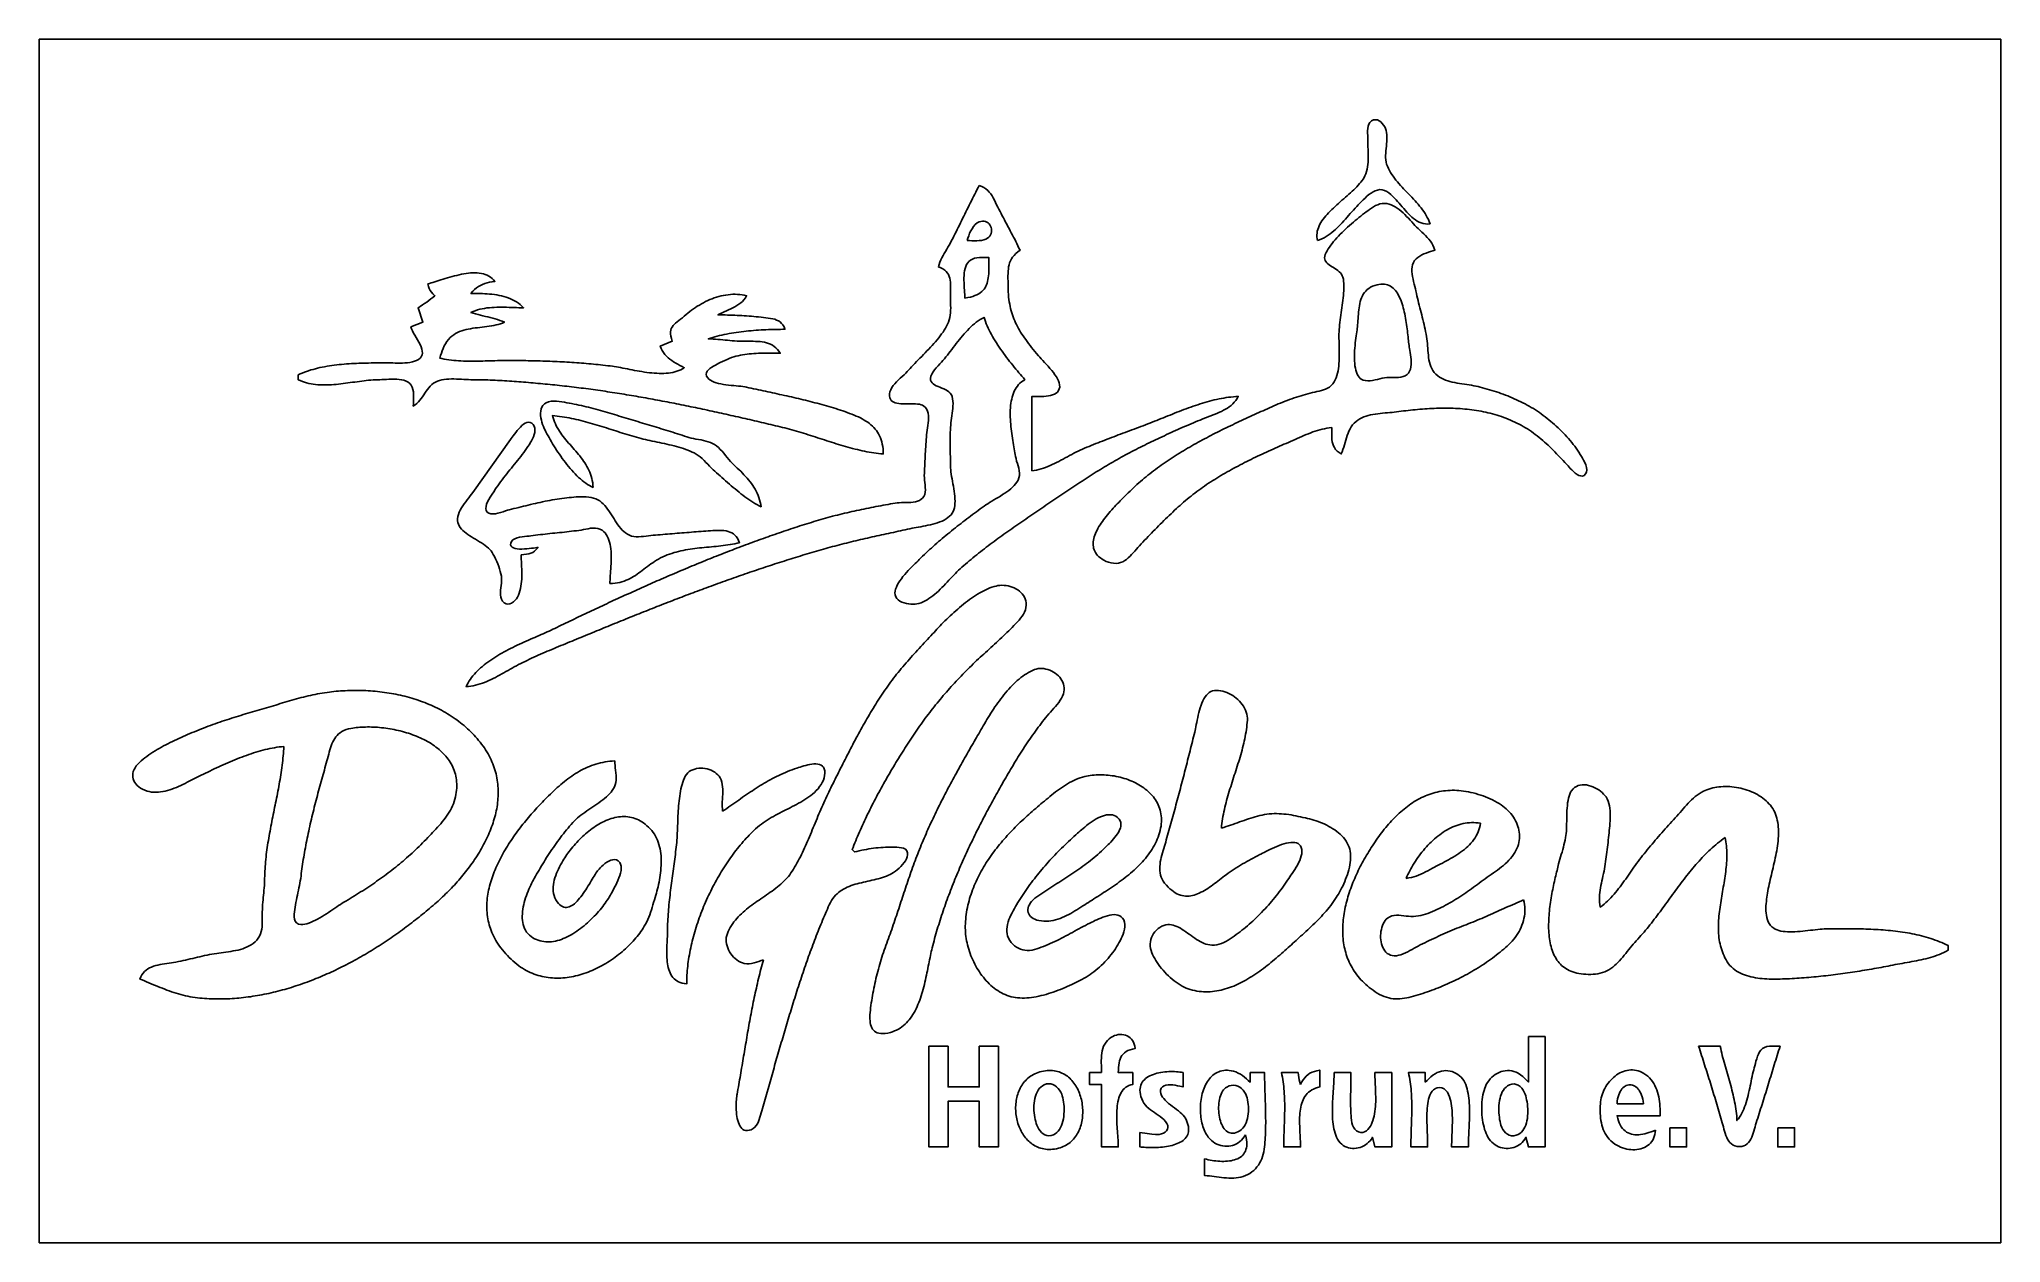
# Model space of a CAD drawing. Extents: x 0 to 818, y 0 to 502.
import ezdxf

# ---------------------------------------------------------------- set-up
doc = ezdxf.new("R2010")
doc.units = 0
doc.layers.add('C15', color=15, linetype='CONTINUOUS')
doc.layers.add('C7', color=7, linetype='CONTINUOUS')

msp = doc.modelspace()

# ---------------------------------------------------------------- linework, layer by layer
at = {"layer": 'C15'}
for points in [[(565.8294, 435.0308), (566.4654, 434.3559), (567.0997, 433.6461), (567.7345, 432.9105), (568.3725, 432.1582), (569.0161, 431.398), (569.6677, 430.6392), (570.3299, 429.8906), (571.0051, 429.1614), (571.6958, 428.4606), (572.4045, 427.7971), (573.1336, 427.1801), (573.8857, 426.6186), (574.6631, 426.1216), (575.4685, 425.6981), (576.3041, 425.3572), (577.1727, 425.1079), (578.0765, 424.9592), (579.0181, 424.9202), (580, 425), (579.6631, 425.9117), (579.2834, 426.798), (578.8636, 427.6607), (578.4064, 428.5014), (577.9148, 429.3217), (577.3915, 430.1234), (576.8393, 430.9081), (576.261, 431.6775), (575.6594, 432.4333), (575.0373, 433.1771), (574.3975, 433.9106), (573.7429, 434.6355), (573.0762, 435.3535), (572.4002, 436.0663), (571.7177, 436.7754), (571.0315, 437.4826), (570.3445, 438.1896), (569.6594, 438.898), (568.979, 439.6096), (568.3062, 440.3259), (567.6437, 441.0487), (566.9943, 441.7796), (566.3609, 442.5203), (565.7462, 443.2725), (565.1531, 444.0378), (564.5843, 444.818), (564.0427, 445.6147), (563.531, 446.4296), (563.0521, 447.2643), (562.6087, 448.1205), (562.2037, 449), (561.882, 449.8786), (561.659, 450.7748), (561.5217, 451.6864), (561.4574, 452.6113), (561.453, 453.5474), (561.4957, 454.4926), (561.5727, 455.4448), (561.6711, 456.4019), (561.7779, 457.3617), (561.8804, 458.3222), (561.9656, 459.2812), (562.0206, 460.2366), (562.0327, 461.1864), (561.9889, 462.1284), (561.8763, 463.0605), (561.6821, 463.9807), (561.4363, 464.7149), (561.0788, 465.4741), (560.6211, 466.2203), (560.0751, 466.9159), (559.4526, 467.5232), (558.7652, 468.0043), (558.0247, 468.3217), (557.243, 468.4375), (556.4317, 468.314), (555.6026, 467.9135), (554.954, 467.3169), (554.5016, 466.5581), (554.2113, 465.68), (554.049, 464.7254), (553.9809, 463.7373), (553.9728, 462.7584), (553.9907, 461.8317), (554.0008, 461)], [(554.0007, 461), (554.0068, 460.0544), (554.0337, 459.0779), (554.0746, 458.0756), (554.1227, 457.0525), (554.1713, 456.0137), (554.2138, 454.9643), (554.2433, 453.9092), (554.2533, 452.8537), (554.2369, 451.8027), (554.1875, 450.7614), (554.0983, 449.7348), (553.9627, 448.728), (553.7738, 447.746), (553.5251, 446.794), (553.2097, 445.8769), (552.821, 445)], [(552.8209, 445), (552.468, 444.3459), (552.068, 443.6962), (551.6238, 443.0503), (551.1387, 442.4078), (550.6158, 441.7684), (550.0583, 441.1315), (549.4693, 440.4968), (548.852, 439.8639), (548.2095, 439.2323), (547.545, 438.6015), (546.8616, 437.9713), (546.1625, 437.3411), (545.4508, 436.7105), (544.7297, 436.0791), (544.0023, 435.4465), (543.2719, 434.8123), (542.5414, 434.176), (541.8141, 433.5373), (541.0932, 432.8956), (540.3818, 432.2506), (539.683, 431.6018), (539, 430.9489), (538.3359, 430.2914), (537.694, 429.6288), (537.0773, 428.9608), (536.489, 428.2869), (535.9322, 427.6068), (535.4102, 426.9199), (534.926, 426.2259), (534.4828, 425.5243), (534.0838, 424.8148), (533.7321, 424.0968), (533.4309, 423.3701), (533.1833, 422.634), (532.9924, 421.8883), (532.8615, 421.1325), (532.7936, 420.3662), (532.792, 419.589), (532.8597, 418.8004), (533, 418)], [(392, 441), (391.522, 440.0876), (391.0473, 439.1737), (390.5756, 438.2586), (390.1067, 437.3422), (389.6404, 436.4247), (389.1763, 435.5062), (388.7144, 434.5868), (388.2543, 433.6666), (387.7957, 432.7457), (387.3386, 431.8242), (386.8826, 430.9022), (386.4275, 429.9798), (385.973, 429.0571), (385.519, 428.1342), (385.0652, 427.2112), (384.6113, 426.2883), (384.1571, 425.3655), (383.7024, 424.4429), (383.247, 423.5206), (382.7905, 422.5988), (382.3329, 421.6775), (381.8738, 420.7569), (381.4129, 419.837), (380.9502, 418.918), (380.4853, 418), (379.9908, 417.0653), (379.4777, 416.1571), (378.9537, 415.2684), (378.4264, 414.3923), (377.9033, 413.5217), (377.392, 412.6498), (376.9003, 411.7696), (376.4356, 410.874), (376.0057, 409.9563), (375.618, 409.0093), (375.2802, 408.0262), (375, 407), (376.0124, 406.6323), (376.8808, 406.1928), (377.6162, 405.686), (378.2292, 405.1163), (378.7309, 404.4883), (379.132, 403.8062), (379.4434, 403.0747), (379.6759, 402.2982), (379.8404, 401.481), (379.9478, 400.6278), (380.0089, 399.743), (380.0346, 398.8309), (380.0356, 397.8961), (380.023, 396.943), (380.0075, 395.9762), (380, 395), (380.0107, 394.0183), (380.0359, 393.0163), (380.0647, 391.9996), (380.0864, 390.9737), (380.0904, 389.9442), (380.0659, 388.9165), (380.0022, 387.8963), (379.8887, 386.8889), (379.7146, 385.9001), (379.4692, 384.9352), (379.1419, 384), (378.7792, 383.1659), (378.37, 382.3357), (377.9172, 381.5093), (377.4241, 380.687), (376.8936, 379.869), (376.3288, 379.0554), (375.7328, 378.2464), (375.1087, 377.4423), (374.4596, 376.6432), (373.7885, 375.8493), (373.0985, 375.0608), (372.3927, 374.2778), (371.6741, 373.5006), (370.9459, 372.7293), (370.211, 371.9642), (369.4726, 371.2053), (368.7338, 370.4529), (367.9976, 369.7072), (367.2671, 368.9683), (366.5454, 368.2365), (365.8356, 367.5119), (365.1406, 366.7947), (364.4637, 366.0851), (363.8078, 365.3833), (363.1761, 364.6895), (362.5717, 364.0038), (362.0099, 363.3971), (361.359, 362.757), (360.6409, 362.0856), (359.8774, 361.3848), (359.0903, 360.6568), (358.3015, 359.9036), (357.5327, 359.1271), (356.8058, 358.3295), (356.1426, 357.5127), (355.5649, 356.6789), (355.0947, 355.8301), (354.7536, 354.9682), (354.5635, 354.0954), (354.5463, 353.2137)], [(366, 266.4621), (366.864, 266.6673), (367.7185, 266.9445), (368.5633, 267.2884), (369.3983, 267.6942), (370.2236, 268.1567), (371.0391, 268.6711), (371.8448, 269.2322), (372.6406, 269.8351), (373.4265, 270.4748), (374.2025, 271.1462), (374.9684, 271.8444), (375.7244, 272.5643), (376.4703, 273.3009), (377.206, 274.0493), (377.9317, 274.8043), (378.6472, 275.5611), (379.3524, 276.3145), (380.0474, 277.0596), (380.7321, 277.7914), (381.4065, 278.5048), (382.0705, 279.1948), (382.7241, 279.8565), (383.3673, 280.4848), (384, 281.0748), (384.7534, 281.753), (385.5117, 282.4256), (386.2747, 283.0926), (387.0422, 283.7542), (387.8141, 284.4106), (388.5903, 285.0619), (389.3705, 285.7083), (390.1548, 286.3499), (390.9428, 286.9869), (391.7346, 287.6195), (392.5299, 288.2477), (393.3286, 288.8719), (394.1305, 289.492), (394.9356, 290.1084), (395.7436, 290.721), (396.5545, 291.3302), (397.3681, 291.936), (398.1842, 292.5386), (399.0027, 293.1382), (399.8235, 293.7349), (400.6464, 294.3289), (401.4713, 294.9203), (402.2981, 295.5093), (403.1265, 296.0961), (403.9565, 296.6807), (404.7879, 297.2635), (405.6205, 297.8444), (406.4543, 298.4237), (407.2891, 299.0016), (408.1247, 299.5781), (408.961, 300.1535), (409.7979, 300.7279), (410.6352, 301.3014), (411.4728, 301.8743), (412.3105, 302.4467), (413.1482, 303.0186), (413.9858, 303.5904), (414.823, 304.1621), (415.6598, 304.7339), (416.4961, 305.306), (417.3316, 305.8785), (418.1663, 306.4516), (419, 307.0254), (419.8301, 307.5973), (420.6605, 308.1688), (421.491, 308.7396), (422.3217, 309.3098), (423.1528, 309.8792), (423.9843, 310.4477), (424.8162, 311.0152), (425.6486, 311.5817), (426.4816, 312.147), (427.3152, 312.7111), (428.1495, 313.2738), (428.9846, 313.8352), (429.8205, 314.3949), (430.6573, 314.9531), (431.495, 315.5095), (432.3338, 316.0641), (433.1737, 316.6169), (434.0147, 317.1676), (434.8569, 317.7162), (435.7003, 318.2627), (436.5451, 318.8069), (437.3913, 319.3487), (438.239, 319.8881), (439.0882, 320.4249), (439.939, 320.959), (440.7914, 321.4904), (441.6456, 322.019), (442.5015, 322.5446), (443.3593, 323.0673), (444.219, 323.5868), (445.0806, 324.1031), (445.9443, 324.6161), (446.8101, 325.1257), (447.678, 325.6318), (448.5482, 326.1343), (449.4207, 326.6332), (450.2955, 327.1283), (451.1727, 327.6195), (452.0524, 328.1068), (452.9347, 328.59), (453.8196, 329.0691), (454.7071, 329.5439), (455.5974, 330.0145), (456.4904, 330.4806), (457.3864, 330.9421), (458.2852, 331.3991), (459.187, 331.8514), (460.0919, 332.2989), (461, 332.7415), (461.9041, 333.178), (462.8108, 333.614), (463.72, 334.0492), (464.6316, 334.4836), (465.5454, 334.917), (466.4612, 335.3492), (467.379, 335.7802), (468.2986, 336.2098), (469.2198, 336.6378), (470.1425, 337.0642), (471.0666, 337.4887), (471.992, 337.9113), (472.9185, 338.3318), (473.8459, 338.7501), (474.7741, 339.1661), (475.7031, 339.5796), (476.6326, 339.9904), (477.5625, 340.3985), (478.4927, 340.8037), (479.423, 341.2059), (480.3533, 341.6049), (481.2834, 342.0006), (482.2133, 342.3929), (483.1428, 342.7816), (484.0717, 343.1666), (485, 343.5478), (485.8925, 343.9038), (486.7948, 344.2504), (487.7031, 344.592), (488.6136, 344.933), (489.5227, 345.2779), (490.4265, 345.631), (491.3214, 345.997), (492.2035, 346.3801), (493.0692, 346.7848), (493.9148, 347.2157), (494.7364, 347.677), (495.5304, 348.1733), (496.2929, 348.7091), (497.0204, 349.2887), (497.709, 349.9166), (498.355, 350.5972), (498.9546, 351.335), (499.5042, 352.1344), (500, 353), (498.9928, 352.9427), (497.9873, 352.8636), (496.9833, 352.7633), (495.9809, 352.6427), (494.9803, 352.5025), (493.9814, 352.3435), (492.9843, 352.1665), (491.9891, 351.9722), (490.9957, 351.7614), (490.0043, 351.5349), (489.0149, 351.2933), (488.0275, 351.0376), (487.0423, 350.7684), (486.0592, 350.4866), (485.0783, 350.1929), (484.0996, 349.888), (483.1232, 349.5727), (482.1492, 349.2479), (481.1776, 348.9142), (480.2085, 348.5724), (479.2418, 348.2234), (478.2777, 347.8678), (477.3163, 347.5065), (476.3574, 347.1401), (475.4013, 346.7695), (474.4479, 346.3955), (473.4974, 346.0188), (472.5496, 345.6401), (471.6049, 345.2603), (470.663, 344.8801), (469.7242, 344.5002), (468.7884, 344.1215), (467.8557, 343.7447), (466.9262, 343.3706), (466, 343), (465.0623, 342.6279), (464.1238, 342.2589), (463.1846, 341.8927), (462.2447, 341.5291), (461.3041, 341.1678), (460.3629, 340.8086), (459.4213, 340.4512), (458.4792, 340.0955), (457.5368, 339.741), (456.5942, 339.3877), (455.6513, 339.0352), (454.7083, 338.6834), (453.7652, 338.3319), (452.8221, 337.9805), (451.8791, 337.6289), (450.9363, 337.277), (449.9937, 336.9245), (449.0514, 336.5711), (448.1094, 336.2166), (447.1679, 335.8608), (446.2269, 335.5033), (445.2864, 335.144), (444.3466, 334.7826), (443.4075, 334.4188), (442.4693, 334.0525), (441.5318, 333.6833), (440.5953, 333.3111), (439.6598, 332.9355), (438.7254, 332.5564), (437.7922, 332.1734), (436.8601, 331.7864), (435.9294, 331.395), (435, 330.9992), (434.1088, 330.6041), (433.2186, 330.186), (432.329, 329.7482), (431.4395, 329.294), (430.5497, 328.8268), (429.6593, 328.3499), (428.7677, 327.8666), (427.8745, 327.3804), (426.9794, 326.8945), (426.0818, 326.4123), (425.1814, 325.9371), (424.2777, 325.4723), (423.3704, 325.0213), (422.4589, 324.5872), (421.5429, 324.1736), (420.6219, 323.7837), (419.6955, 323.4209), (418.7633, 323.0885), (417.8248, 322.7899), (416.8797, 322.5284), (415.9274, 322.3073), (414.9677, 322.1301), (414, 322), (414, 353), (414.6627, 352.9931), (415.4164, 352.9777), (416.2433, 352.9629), (417.1256, 352.9576), (418.0455, 352.9709), (418.9851, 353.0119), (419.9268, 353.0896), (420.8526, 353.213), (421.7447, 353.3912), (422.5854, 353.6333), (423.3568, 353.9482), (424.0412, 354.345), (424.6207, 354.8327), (425.0775, 355.4205), (425.3939, 356.1173), (425.5519, 356.9322), (425.5339, 357.8742), (425.3766, 358.6662), (425.0875, 359.4903), (424.6828, 360.3396), (424.1785, 361.2073), (423.5907, 362.0864), (422.9357, 362.9701), (422.2295, 363.8517), (421.4883, 364.7241), (420.7282, 365.5805), (419.9654, 366.4142), (419.216, 367.2181), (418.4961, 367.9856), (417.8219, 368.7096), (417.2095, 369.3833), (416.6751, 370), (415.9342, 370.8891), (415.216, 371.7596), (414.5204, 372.6132), (413.8475, 373.4515), (413.1971, 374.2764), (412.5692, 375.0894), (411.9639, 375.8923), (411.381, 376.6868), (410.8206, 377.4746), (410.2825, 378.2575), (409.7669, 379.037), (409.2735, 379.8151), (408.8025, 380.5933), (408.3537, 381.3733), (407.9271, 382.157), (407.5228, 382.9459), (407.1406, 383.7418), (406.7805, 384.5465), (406.4425, 385.3615), (406.1265, 386.1887), (405.8326, 387.0297), (405.5607, 387.8862), (405.3107, 388.76), (405.0826, 389.6528), (404.8765, 390.5663), (404.6921, 391.5021), (404.5296, 392.4621), (404.3889, 393.4478), (404.2699, 394.4611), (404.1726, 395.5035), (404.097, 396.577), (404.0431, 397.683), (404.0107, 398.8235), (404, 400), (403.9959, 401.1411), (403.99, 402.2332), (403.9918, 403.2794), (404.0106, 404.2824), (404.0559, 405.2452), (404.1371, 406.1705), (404.2637, 407.0614), (404.4451, 407.9205), (404.6906, 408.7509), (405.0098, 409.5555), (405.4121, 410.337), (405.907, 411.0983), (406.5037, 411.8424), (407.2118, 412.5722), (408.0408, 413.2904), (409, 414), (408.5694, 414.9121), (408.1314, 415.8214), (407.6866, 416.7281), (407.2357, 417.6326), (406.7794, 418.535), (406.3184, 419.4357), (405.8533, 420.3348), (405.3848, 421.2326), (404.9138, 422.1294), (404.4407, 423.0255), (403.9663, 423.921), (403.4914, 424.8163), (403.0165, 425.7116), (402.5425, 426.6071), (402.0699, 427.5032), (401.5994, 428.4), (401.1318, 429.2978), (400.6677, 430.1969), (400.2079, 431.0975), (399.753, 432), (399.2661, 432.9878), (398.7945, 433.9542), (398.3248, 434.8924), (397.8438, 435.796), (397.3383, 436.6585), (396.795, 437.4735), (396.2006, 438.2344), (395.542, 438.9346), (394.8059, 439.5678), (393.979, 440.1275), (393.0481, 440.607), (392, 441)], [(549.1334, 342.5663), (549.8785, 343.133), (550.6728, 343.6321), (551.5115, 344.0687), (552.3893, 344.4479), (553.3014, 344.7748), (554.2428, 345.0543), (555.2084, 345.2918), (556.1932, 345.4921), (557.1923, 345.6605), (558.2007, 345.8019), (559.2132, 345.9215), (560.225, 346.0245), (561.2311, 346.1157), (562.2264, 346.2004), (563.2059, 346.2837), (564.1647, 346.3706), (565.0977, 346.4662), (566, 346.5756), (566.9727, 346.7034), (567.9474, 346.8279), (568.9239, 346.9485), (569.9022, 347.0651), (570.8819, 347.1773), (571.8631, 347.2848), (572.8456, 347.3873), (573.8293, 347.4845), (574.8139, 347.5762), (575.7995, 347.6619), (576.7857, 347.7414), (577.7727, 347.8144), (578.76, 347.8806), (579.7478, 347.9396), (580.7357, 347.9912), (581.7237, 348.0351), (582.7117, 348.071), (583.6995, 348.0985), (584.6869, 348.1174), (585.6739, 348.1273), (586.6603, 348.128), (587.646, 348.1191), (588.6308, 348.1004), (589.6146, 348.0715), (590.5973, 348.0321), (591.5787, 347.9819), (592.5587, 347.9207), (593.5372, 347.848), (594.514, 347.7637), (595.4891, 347.6674), (596.4621, 347.5588), (597.4332, 347.4375), (598.402, 347.3034), (599.3684, 347.1561), (600.3324, 346.9952), (601.2938, 346.8205), (602.2525, 346.6317), (603.2082, 346.4284), (604.161, 346.2104), (605.1106, 345.9774), (606.057, 345.729), (606.9999, 345.465), (607.9393, 345.185), (608.875, 344.8888), (609.8069, 344.576), (610.7348, 344.2463), (611.6586, 343.8995), (612.5783, 343.5352), (613.4935, 343.1531), (614.4043, 342.7529), (615.3105, 342.3343), (616.2119, 341.897), (617.1084, 341.4407), (618, 340.9652), (618.8786, 340.4721), (619.7437, 339.9605), (620.5955, 339.4311), (621.4345, 338.8846), (622.2612, 338.3218), (623.076, 337.7433), (623.8795, 337.15), (624.6719, 336.5425), (625.4539, 335.9216), (626.2258, 335.288), (626.988, 334.6425), (627.7411, 333.9857), (628.4855, 333.3183), (629.2217, 332.6413), (629.95, 331.9551), (630.671, 331.2607), (631.3851, 330.5586), (632.0927, 329.8497), (632.7943, 329.1347), (633.4904, 328.4143), (634.1814, 327.6892), (634.8677, 326.9601), (635.5498, 326.2279), (636.2282, 325.4931), (636.9033, 324.7567), (637.5756, 324.0192), (637.9802, 323.5671), (638.4984, 322.9942), (639.1094, 322.3506), (639.7927, 321.6863), (640.5276, 321.0515), (641.2935, 320.496), (642.0698, 320.07), (642.836, 319.8236), (643.5713, 319.8067), (644.2553, 320.0695), (644.8673, 320.662), (645.2626, 321.4892), (645.3657, 322.4195), (645.2351, 323.4141), (644.9292, 324.4345), (644.5062, 325.4419), (644.0247, 326.3977), (643.543, 327.2633), (643.1196, 328), (642.6162, 328.857), (642.0861, 329.7061), (641.5308, 330.547), (640.9515, 331.3793), (640.3497, 332.2026), (639.7266, 333.0165), (639.0838, 333.8208), (638.4225, 334.6151), (637.7442, 335.3989), (637.0502, 336.1721), (636.3419, 336.9341), (635.6207, 337.6847), (634.8879, 338.4234), (634.145, 339.15), (633.3932, 339.8641), (632.634, 340.5653), (631.8688, 341.2532), (631.0988, 341.9276), (630.3256, 342.588), (629.5505, 343.2342), (628.7748, 343.8657), (628, 344.4822), (627.2032, 345.0964), (626.3964, 345.6937), (625.5801, 346.2745), (624.7544, 346.839), (623.9196, 347.3875), (623.0761, 347.9204), (622.2242, 348.438), (621.364, 348.9406), (620.496, 349.4286), (619.6204, 349.9022), (618.7375, 350.3618), (617.8476, 350.8077), (616.951, 351.2402), (616.048, 351.6597), (615.1389, 352.0664), (614.2239, 352.4607), (613.3034, 352.8429), (612.3777, 353.2134), (611.4471, 353.5724), (610.5117, 353.9203), (609.572, 354.2574), (608.6283, 354.584), (607.6808, 354.9004), (606.7298, 355.2071), (605.7756, 355.5041), (604.8185, 355.792), (603.8588, 356.0711), (602.8968, 356.3415), (601.9328, 356.6038), (600.9671, 356.8581), (600, 357.1049), (599.134, 357.3049), (598.2287, 357.4844), (597.2901, 357.6481), (596.324, 357.801), (595.3364, 357.9482), (594.3331, 358.0945), (593.3201, 358.245), (592.3032, 358.4045), (591.2885, 358.578), (590.2817, 358.7705), (589.2888, 358.987), (588.3158, 359.2323), (587.3684, 359.5115), (586.4527, 359.8295), (585.5746, 360.1913), (584.7399, 360.6017), (583.9545, 361.0659), (583.2245, 361.5887), (582.4383, 362.2827), (581.765, 363.0248), (581.1949, 363.8106), (580.7186, 364.6356), (580.3262, 365.4955), (580.0084, 366.3858), (579.7554, 367.3023), (579.5578, 368.2404), (579.4058, 369.1959), (579.2899, 370.1643), (579.2005, 371.1412), (579.128, 372.1222), (579.0629, 373.103), (578.9955, 374.0791), (578.9162, 375.0463), (578.8155, 376), (578.6816, 377.013), (578.5271, 378.0234), (578.3539, 379.0314), (578.1637, 380.0372), (577.9584, 381.0409), (577.7398, 382.0429), (577.5097, 383.0434), (577.2699, 384.0424), (577.0222, 385.0403), (576.7684, 386.0373), (576.5104, 387.0334), (576.2499, 388.0291), (575.9888, 389.0244), (575.7289, 390.0196), (575.4719, 391.0149), (575.2197, 392.0104), (574.9741, 393.0065), (574.7369, 394.0033), (574.51, 395.001), (574.2951, 395.9998), (574.0941, 397), (573.8982, 397.9063), (573.6617, 398.8653), (573.4025, 399.8653), (573.139, 400.8947), (572.8891, 401.9419), (572.6711, 402.9951), (572.503, 404.0428), (572.4031, 405.0733), (572.3895, 406.075), (572.4802, 407.0361), (572.6936, 407.9452), (573.0715, 408.8567), (573.576, 409.661), (574.1907, 410.3681), (574.8995, 410.9879), (575.6859, 411.5303), (576.5338, 412.0054), (577.4269, 412.4231), (578.3488, 412.7934), (579.2834, 413.1263), (580.2143, 413.4317), (581.1252, 413.7196), (582, 414), (581.636, 415.0616), (581.1985, 416.0373), (580.694, 416.9397), (580.1286, 417.7816), (579.5088, 418.5755), (578.8408, 419.334), (578.1309, 420.0699), (577.3855, 420.7957), (576.6108, 421.5241), (575.8133, 422.2677), (574.9992, 423.0393), (574.3627, 423.6715), (573.7123, 424.3498), (573.0474, 425.0644), (572.3676, 425.8056), (571.6726, 426.5638), (570.962, 427.3293), (570.2353, 428.0923), (569.4922, 428.8433), (568.7323, 429.5724), (567.9552, 430.2701), (567.1605, 430.9266), (566.3477, 431.5322), (565.5165, 432.0773), (564.6666, 432.5521), (563.7974, 432.947), (562.9087, 433.2523), (562, 433.4583), (561.0171, 433.5424), (560.0519, 433.4774), (559.1068, 433.2826), (558.1844, 432.9773), (557.2871, 432.5806), (556.4175, 432.112), (555.5781, 431.5906), (554.7714, 431.0358), (554, 430.4668), (553.3144, 429.9453), (552.6046, 429.3992), (551.8738, 428.8298), (551.1248, 428.2383), (550.3609, 427.6261), (549.585, 426.9944), (548.8001, 426.3446), (548.0094, 425.6778), (547.2158, 424.9954), (546.4225, 424.2987), (545.6324, 423.589), (544.8487, 422.8674), (544.0743, 422.1354), (543.3124, 421.3942), (542.5659, 420.645), (541.8379, 419.8893), (541.1315, 419.1281), (540.4497, 418.363), (539.7956, 417.595), (539.1722, 416.8255), (538.5826, 416.0558), (538.0297, 415.2872), (537.5168, 414.521), (537.0467, 413.7584), (536.6227, 413.0007)], [(550.0894, 432.9606), (550.7143, 433.6055), (551.3927, 434.3035), (552.1193, 435.032), (552.8884, 435.7684), (553.6945, 436.4904), (554.5321, 437.1753), (555.3957, 437.8007), (556.2798, 438.3441), (557.1789, 438.7829), (558.0875, 439.0947), (559, 439.2569), (560.0391, 439.2223), (561.0191, 438.96), (561.9429, 438.5134), (562.8138, 437.9258), (563.6347, 437.2404), (564.4089, 436.5006), (565.1394, 435.7496), (565.8294, 435.0309)], [(533, 418), (533.963, 418.3579), (534.8908, 418.7626), (535.7855, 419.2111), (536.6494, 419.7006), (537.4846, 420.2283), (538.2932, 420.7911), (539.0776, 421.3864), (539.8397, 422.011), (540.5818, 422.6623), (541.3062, 423.3373), (542.0148, 424.0331), (542.71, 424.7469), (543.3939, 425.4758), (544.0686, 426.2168), (544.7365, 426.9672), (545.3995, 427.724), (546.0599, 428.4844), (546.7199, 429.2455), (547.3816, 430.0044), (548.0473, 430.7583), (548.719, 431.5041), (549.399, 432.2392), (550.0895, 432.9606)], [(536.6226, 413.0007), (536.2714, 412.2192), (536.0775, 411.5088), (536.0269, 410.8623), (536.1057, 410.2725), (536.3002, 409.7322), (536.5964, 409.2344), (536.9806, 408.7717), (537.4389, 408.3371), (537.9574, 407.9235), (538.5222, 407.5235), (539.1197, 407.1301), (539.7358, 406.7361), (540.3567, 406.3343), (540.9687, 405.9176), (541.5578, 405.4788), (542.1102, 405.0108), (542.6121, 404.5063), (543.0496, 403.9582), (543.4088, 403.3593), (543.6759, 402.7025), (543.8372, 401.9807), (543.9465, 401.0256), (544.0169, 400.0586), (544.0514, 399.0809), (544.0532, 398.0937), (544.0254, 397.098), (543.971, 396.095), (543.8933, 395.086), (543.7952, 394.0719), (543.68, 393.0541), (543.5508, 392.0336), (543.4106, 391.0116), (543.2627, 389.9892), (543.11, 388.9677), (542.9558, 387.9481), (542.8031, 386.9316), (542.655, 385.9194), (542.5148, 384.9125), (542.3854, 383.9123), (542.2701, 382.9197), (542.1718, 381.9361), (542.0939, 380.9624), (542.0393, 380), (542.0112, 379.0773), (542.0035, 378.1251), (542.0118, 377.1468), (542.0319, 376.1461), (542.0593, 375.1264), (542.0899, 374.0912), (542.1192, 373.0441), (542.1429, 371.9886), (542.1567, 370.9282), (542.1563, 369.8665), (542.1373, 368.807), (542.0954, 367.7532), (542.0264, 366.7087), (541.9258, 365.6769), (541.7894, 364.6614), (541.6128, 363.6658), (541.3917, 362.6936), (541.1218, 361.7482), (540.7988, 360.8333), (540.4183, 359.9523), (539.976, 359.1088)], [(162, 400), (162.3206, 398.9036), (162.6584, 398.0033), (163.0543, 397.231), (163.5492, 396.5185), (164.1841, 395.7975), (165, 395), (164.1543, 394.3145), (163.3041, 393.6525), (162.4473, 393.011), (161.5822, 392.3866), (160.7068, 391.7765), (159.8192, 391.1774), (158.9175, 390.5862), (158, 390), (160, 384), (155, 382), (155.249, 381.2096), (155.618, 380.3597), (156.0793, 379.4613), (156.605, 378.5258), (157.1675, 377.5646), (157.7389, 376.5889), (158.2915, 375.61), (158.7975, 374.6393), (159.2293, 373.6879), (159.559, 372.7674), (159.7588, 371.8889), (159.8011, 371.0637), (159.6581, 370.3032), (159.3039, 369.5629), (158.7952, 368.9365), (158.1507, 368.4148), (157.3894, 367.9887), (156.53, 367.6491), (155.5915, 367.3867), (154.5927, 367.1924), (153.5524, 367.0571), (152.4895, 366.9717), (151.4228, 366.9268), (150.3713, 366.9135), (149.3537, 366.9226), (148.3889, 366.9448), (147.4958, 366.9711), (146.6932, 366.9922), (146, 366.9992), (145.0862, 366.995), (144.1588, 366.9916), (143.2187, 366.9883), (142.2667, 366.9846), (141.3036, 366.9798), (140.3303, 366.9734), (139.3477, 366.9649), (138.3565, 366.9535), (137.3577, 366.9387), (136.352, 366.92), (135.3403, 366.8967), (134.3235, 366.8682), (133.3023, 366.834), (132.2777, 366.7935), (131.2505, 366.746), (130.2215, 366.691), (129.1915, 366.628), (128.1614, 366.5562), (127.1321, 366.4752), (126.1044, 366.3843), (125.0791, 366.283), (124.057, 366.1706), (123.0391, 366.0466), (122.0262, 365.9103), (121.019, 365.7613), (120.0185, 365.5988), (119.0255, 365.4224), (118.0408, 365.2314), (117.0653, 365.0252), (116.0997, 364.8033), (115.1451, 364.565), (114.2022, 364.3099), (113.2718, 364.0371), (112.3547, 363.7463), (111.452, 363.4368), (110.5642, 363.108), (109.6924, 362.7593), (108.8374, 362.3902), (108, 362), (108, 360), (108.8639, 359.6095), (109.7387, 359.2629), (110.6239, 358.9584), (111.5188, 358.6939), (112.423, 358.4677), (113.3359, 358.2777), (114.2568, 358.1221), (115.1854, 357.999), (116.1209, 357.9064), (117.0629, 357.8425), (118.0108, 357.8054), (118.9641, 357.7931), (119.9221, 357.8038), (120.8843, 357.8355), (121.8503, 357.8863), (122.8193, 357.9544), (123.7909, 358.0378), (124.7645, 358.1346), (125.7396, 358.243), (126.7156, 358.3609), (127.6919, 358.4866), (128.668, 358.618), (129.6433, 358.7533), (130.6173, 358.8907), (131.5894, 359.0281), (132.5591, 359.1637), (133.5258, 359.2955), (134.489, 359.4217), (135.448, 359.5404), (136.4024, 359.6496), (137.3516, 359.7475), (138.2951, 359.8321), (139.2321, 359.9016), (140.1624, 359.954), (141.0852, 359.9874), (142, 360), (142.8644, 360.0186), (143.8043, 360.0628), (144.8036, 360.1192), (145.8461, 360.1744), (146.9156, 360.2149), (147.9962, 360.2272), (149.0715, 360.198), (150.1256, 360.1137), (151.1423, 359.961), (152.1054, 359.7263), (152.9989, 359.3963), (153.8065, 358.9576), (154.5123, 358.3966), (155.1144, 357.6709), (155.5534, 356.8422), (155.8526, 355.9312), (156.0356, 354.9589), (156.1255, 353.9459), (156.146, 352.9131), (156.1202, 351.8813), (156.0717, 350.8713), (156.0238, 349.9039), (156, 349), (156.7846, 349.5073), (157.4966, 350.086), (158.147, 350.7247), (158.7469, 351.4123), (159.3074, 352.1375), (159.8395, 352.8892), (160.3544, 353.6562), (160.8632, 354.4272), (161.3769, 355.191), (161.9067, 355.9365), (162.4636, 356.6524), (163.0587, 357.3276), (163.7031, 357.9508), (164.4079, 358.5108), (165.1842, 358.9965), (166.0432, 359.3966), (166.9281, 359.6955), (167.8577, 359.9244), (168.8251, 360.091), (169.8234, 360.2029), (170.8459, 360.2678), (171.8855, 360.2933), (172.9356, 360.2871), (173.9891, 360.2569), (175.0393, 360.2103), (176.0793, 360.155), (177.1022, 360.0987), (178.1012, 360.0489), (179.0694, 360.0135), (180, 360), (181.0238, 359.9973), (182.0437, 359.9896), (183.0599, 359.9768), (184.0727, 359.9592), (185.0824, 359.9369), (186.089, 359.91), (187.0929, 359.8787), (188.0944, 359.8431), (189.0936, 359.8034), (190.0908, 359.7596), (191.0862, 359.712), (192.0801, 359.6607), (193.0727, 359.6059), (194.0642, 359.5476), (195.0549, 359.486), (196.045, 359.4212), (197.0348, 359.3535), (198.0244, 359.2829), (199.0142, 359.2096), (200.0043, 359.1338), (200.995, 359.0555), (201.9866, 358.9749), (202.9792, 358.8922), (203.9731, 358.8074), (204.9686, 358.7209), (205.9658, 358.6326), (206.9651, 358.5427), (207.9666, 358.4514), (208.9706, 358.3588), (209.9773, 358.2651), (210.987, 358.1703), (212, 358.0748), (213.002, 357.9787), (214.0038, 357.8803), (215.0054, 357.7794), (216.0068, 357.6762), (217.008, 357.5706), (218.009, 357.4627), (219.0098, 357.3524), (220.0104, 357.2398), (221.0107, 357.1249), (222.0109, 357.0078), (223.0108, 356.8885), (224.0105, 356.7669), (225.01, 356.6431), (226.0093, 356.5172), (227.0083, 356.3891), (228.0072, 356.2588), (229.0058, 356.1265), (230.0041, 355.992), (231.0023, 355.8555), (232.0002, 355.717), (232.9979, 355.5764), (233.9954, 355.4338), (234.9926, 355.2892), (235.9896, 355.1427), (236.9864, 354.9942), (237.983, 354.8438), (238.9793, 354.6914), (239.9753, 354.5373), (240.9711, 354.3812), (241.9667, 354.2233), (242.962, 354.0636), (243.9571, 353.9021), (244.952, 353.7389), (245.9466, 353.5738), (246.9409, 353.4071), (247.935, 353.2386), (248.9289, 353.0685), (249.9225, 352.8966), (250.9158, 352.7232), (251.9089, 352.5481), (252.9017, 352.3714), (253.8943, 352.1931), (254.8866, 352.0132), (255.8787, 351.8318), (256.8705, 351.6489), (257.862, 351.4645), (258.8533, 351.2786), (259.8443, 351.0913), (260.835, 350.9025), (261.8254, 350.7123), (262.8156, 350.5207), (263.8056, 350.3278), (264.7952, 350.1335), (265.7846, 349.9378), (266.7737, 349.7409), (267.7625, 349.5427), (268.751, 349.3432), (269.7393, 349.1424), (270.7273, 348.9405), (271.715, 348.7373), (272.7024, 348.5329), (273.6895, 348.3274), (274.6763, 348.1208), (275.6629, 347.913), (276.6491, 347.7041), (277.6351, 347.4942), (278.6208, 347.2832), (279.6062, 347.0711), (280.5913, 346.8581), (281.5761, 346.6441), (282.5606, 346.4291), (283.5448, 346.2131), (284.5287, 345.9962), (285.5122, 345.7784), (286.4955, 345.5598), (287.4785, 345.3402), (288.4612, 345.1198), (289.4436, 344.8986), (290.4256, 344.6766), (291.4074, 344.4539), (292.3888, 344.2303), (293.37, 344.006), (294.3508, 343.781), (295.3313, 343.5553), (296.3115, 343.329), (297.2913, 343.102), (298.2709, 342.8743), (299.2501, 342.646), (300.229, 342.4172), (301.2076, 342.1878), (302.1858, 341.9578), (303.1637, 341.7273), (304.1413, 341.4963), (305.1186, 341.2649), (306.0955, 341.0329), (307.0721, 340.8005), (308.0484, 340.5677), (309.0244, 340.3345), (310, 340.101), (310.9604, 339.8656), (311.9222, 339.62), (312.8851, 339.3649), (313.8492, 339.1009), (314.8144, 338.8287), (315.7807, 338.5489), (316.7481, 338.2623), (317.7165, 337.9694), (318.6859, 337.671), (319.6562, 337.3678), (320.6275, 337.0603), (321.5997, 336.7493), (322.5728, 336.4355), (323.5467, 336.1194), (324.5213, 335.8018), (325.4968, 335.4834), (326.473, 335.1647), (327.4498, 334.8465), (328.4274, 334.5295), (329.4055, 334.2143), (330.3843, 333.9015), (331.3636, 333.5919), (332.3435, 333.2861), (333.3238, 332.9848), (334.3046, 332.6887), (335.2858, 332.3983), (336.2675, 332.1145), (337.2495, 331.8378), (338.2318, 331.5689), (339.2144, 331.3085), (340.1973, 331.0573), (341.1804, 330.8159), (342.1637, 330.5849), (343.1471, 330.3652), (344.1307, 330.1573), (345.1144, 329.9618), (346.0981, 329.7796), (347.0819, 329.6112), (348.0657, 329.4572), (349.0494, 329.3185), (350.033, 329.1956), (351.0166, 329.0892), (352, 329), (351.965, 330.1153), (351.8816, 331.1796), (351.7507, 332.1948), (351.5734, 333.1626), (351.3505, 334.0846), (351.0832, 334.9626), (350.7725, 335.7984), (350.4193, 336.5936), (350.0247, 337.35), (349.5897, 338.0694), (349.1153, 338.7535), (348.6024, 339.4039), (348.0522, 340.0225), (347.4657, 340.611), (346.8437, 341.171), (346.1874, 341.7044), (345.4978, 342.2128), (344.7758, 342.6981), (344.0225, 343.1619), (343.2389, 343.6059), (342.426, 344.032), (341.5848, 344.4418), (340.7163, 344.837), (339.8215, 345.2194), (338.9015, 345.5908), (337.9572, 345.9528), (336.9897, 346.3072), (336, 346.6558), (335.0542, 346.9791), (334.1054, 347.2958), (333.1536, 347.6062), (332.1991, 347.9103), (331.2419, 348.2085), (330.2821, 348.5009), (329.3198, 348.7877), (328.3552, 349.0692), (327.3884, 349.3454), (326.4194, 349.6167), (325.4485, 349.8832), (324.4757, 350.1451), (323.5012, 350.4027), (322.525, 350.6561), (321.5473, 350.9055), (320.5682, 351.1512), (319.5878, 351.3933), (318.6062, 351.6321), (317.6236, 351.8677), (316.64, 352.1003), (315.6556, 352.3302), (314.6705, 352.5576), (313.6848, 352.7826), (312.6987, 353.0054), (311.7121, 353.2263), (310.7254, 353.4455), (309.7385, 353.6631), (308.7516, 353.8794), (307.7648, 354.0946), (306.7783, 354.3088), (305.7921, 354.5223), (304.8064, 354.7352), (303.8212, 354.9479), (302.8367, 355.1604), (301.8531, 355.373), (300.8703, 355.5859), (299.8886, 355.7992), (298.9081, 356.0133), (297.9289, 356.2282), (296.951, 356.4442), (295.9747, 356.6615), (295, 356.8804), (294.287, 357.0184), (293.4828, 357.1372), (292.6004, 357.242), (291.6526, 357.338), (290.6523, 357.4306), (289.6125, 357.5251), (288.5461, 357.6268), (287.4659, 357.741), (286.385, 357.873), (285.3162, 358.0281), (284.2724, 358.2116), (283.2665, 358.4288), (282.3115, 358.685), (281.4203, 358.9856), (280.6058, 359.3357), (279.8808, 359.7407), (279.2584, 360.206), (278.7515, 360.7368), (278.2949, 361.5067), (278.1423, 362.234), (278.2513, 362.9185), (278.5795, 363.5599), (279.0843, 364.1577), (279.7234, 364.7119), (280.4542, 365.2219), (281.2345, 365.6876), (282.0217, 366.1087), (282.7734, 366.4848), (283.4472, 366.8156), (284.0007, 367.101), (284.9562, 367.6038), (285.9041, 368.0624), (286.8454, 368.4787), (287.7812, 368.8548), (288.7124, 369.1926), (289.64, 369.4942), (290.5651, 369.7616), (291.4886, 369.9967), (292.4116, 370.2016), (293.3351, 370.3782), (294.2601, 370.5286), (295.1876, 370.6548), (296.1186, 370.7588), (297.0541, 370.8426), (297.9951, 370.9081), (298.9426, 370.9574), (299.8978, 370.9926), (300.8614, 371.0155), (301.8347, 371.0282), (302.8185, 371.0327), (303.8139, 371.0311), (304.8219, 371.0252), (305.8435, 371.0172), (306.8797, 371.0089), (307.9315, 371.0025), (309, 371), (308.4601, 371.8777), (307.8635, 372.6472), (307.2143, 373.3156), (306.5164, 373.8898), (305.7738, 374.377), (304.9905, 374.7842), (304.1706, 375.1184), (303.318, 375.3868), (302.4368, 375.5964), (301.531, 375.7542), (300.6045, 375.8673), (299.6614, 375.9428), (298.7058, 375.9877), (297.7415, 376.0091), (296.7727, 376.0141), (295.8032, 376.0097), (294.8372, 376.0029), (293.8787, 376.0009), (292.9316, 376.0106), (292, 376.0393), (290.9944, 376.0928), (289.9925, 376.163), (288.9936, 376.246), (287.9969, 376.3384), (287.0017, 376.4365), (286.0071, 376.5369), (285.0125, 376.6358), (284.017, 376.7298), (283.0199, 376.8153), (282.0204, 376.8886), (281.0177, 376.9462), (280.0112, 376.9845), (279, 377), (279.9197, 377.3015), (280.852, 377.5882), (281.7962, 377.8604), (282.7514, 378.1183), (283.717, 378.3624), (284.6922, 378.593), (285.6762, 378.8105), (286.6684, 379.0152), (287.668, 379.2074), (288.6742, 379.3875), (289.6864, 379.5559), (290.7037, 379.7129), (291.7255, 379.8589), (292.7509, 379.9941), (293.7794, 380.1191), (294.81, 380.234), (295.8421, 380.3393), (296.875, 380.4353), (297.9079, 380.5224), (298.94, 380.6008), (299.9707, 380.6711), (300.9992, 380.7334), (302.0247, 380.7882), (303.0466, 380.8358), (304.064, 380.8766), (305.0762, 380.9109), (306.0826, 380.939), (307.0823, 380.9614), (308.0746, 380.9783), (309.0588, 380.9901), (310.0342, 380.9972), (311, 381), (310.6073, 381.9784), (310.1335, 382.8051), (309.5834, 383.4945), (308.9619, 384.0614), (308.2738, 384.5206), (307.524, 384.8866), (306.7172, 385.1742), (305.8584, 385.398), (304.9525, 385.5728), (304.0042, 385.7132), (303.0184, 385.834), (302, 385.9498), (300.9924, 386.0618), (299.9881, 386.1671), (298.9867, 386.2656), (297.9876, 386.3576), (296.9906, 386.4431), (295.9951, 386.5221), (295.0007, 386.5947), (294.007, 386.6611), (293.0136, 386.7213), (292.02, 386.7753), (291.0258, 386.8233), (290.0306, 386.8654), (289.034, 386.9016), (288.0355, 386.932), (287.0347, 386.9567), (286.0312, 386.9757), (285.0245, 386.9892), (284.0142, 386.9973), (283, 387), (283.8821, 387.4768), (284.7795, 387.9214), (285.6858, 388.343), (286.5949, 388.751), (287.5005, 389.1547), (288.3964, 389.5633), (289.2765, 389.9862), (290.1344, 390.4327), (290.9641, 390.9121), (291.7592, 391.4336), (292.5136, 392.0067), (293.2211, 392.6405), (293.8755, 393.3445), (294.4705, 394.1279), (295, 395), (294.039, 395.2171), (293.0737, 395.3852), (292.1049, 395.5057), (291.1339, 395.58), (290.1616, 395.6095), (289.189, 395.5956), (288.2172, 395.5397), (287.2473, 395.4433), (286.2802, 395.3077), (285.317, 395.1344), (284.3588, 394.9248), (283.4065, 394.6802), (282.4612, 394.4021), (281.5241, 394.092), (280.5959, 393.7511), (279.678, 393.381), (278.7712, 392.983), (277.8766, 392.5585), (276.9952, 392.109), (276.1281, 391.6359), (275.2764, 391.1406), (274.441, 390.6245), (273.623, 390.0889), (272.8234, 389.5354), (272.0433, 388.9653), (271.2837, 388.38), (270.5456, 387.781), (269.8302, 387.1697), (269.006, 386.4738), (268.2026, 385.8359), (267.4286, 385.2436), (266.6927, 384.6843), (266.0036, 384.1455), (265.37, 383.6147), (264.8006, 383.0795), (264.3041, 382.5273), (263.8892, 381.9456), (263.5646, 381.3221), (263.3389, 380.644), (263.221, 379.8991), (263.2194, 379.0747), (263.3429, 378.1584), (263.6002, 377.1376), (264, 376), (259, 374), (259.3593, 373.0102), (259.7974, 372.1024), (260.3084, 371.2693), (260.886, 370.504), (261.5243, 369.7992), (262.2172, 369.1477), (262.9587, 368.5425), (263.7427, 367.9764), (264.5631, 367.4421), (265.4139, 366.9327), (266.289, 366.4409), (267.1825, 365.9596), (268.0881, 365.4817), (269, 365), (268.2856, 364.5423), (267.5351, 364.1396), (266.7505, 363.7895), (265.9341, 363.4895), (265.0881, 363.2372), (264.2146, 363.0302), (263.3158, 362.866), (262.3939, 362.7421), (261.4511, 362.6563), (260.4895, 362.606), (259.5113, 362.5888), (258.5187, 362.6023), (257.5139, 362.6441), (256.4991, 362.7117), (255.4764, 362.8027), (254.448, 362.9146), (253.4161, 363.0451), (252.3829, 363.1917), (251.3506, 363.352), (250.3213, 363.5236), (249.2972, 363.7039), (248.2805, 363.8907), (247.2734, 364.0814), (246.2781, 364.2737), (245.2967, 364.4651), (244.3313, 364.6531), (243.3843, 364.8354), (242.4578, 365.0095), (241.5539, 365.173), (240.6749, 365.3235), (239.8228, 365.4585), (239, 365.5756), (238.0298, 365.7022), (237.0558, 365.8246), (236.0783, 365.943), (235.0973, 366.0574), (234.1131, 366.1679), (233.1258, 366.2744), (232.1356, 366.3771), (231.1426, 366.476), (230.1471, 366.5712), (229.1492, 366.6627), (228.1491, 366.7506), (227.1469, 366.835), (226.1428, 366.9158), (225.1369, 366.9932), (224.1295, 367.0672), (223.1208, 367.1379), (222.1108, 367.2054), (221.0997, 367.2696), (220.0878, 367.3307), (219.0752, 367.3886), (218.062, 367.4436), (217.0485, 367.4955), (216.0348, 367.5446), (215.021, 367.5907), (214.0074, 367.6341), (212.9941, 367.6747), (211.9812, 367.7126), (210.969, 367.7478), (209.9577, 367.7805), (208.9473, 367.8107), (207.938, 367.8383), (206.9301, 367.8636), (205.9237, 367.8866), (204.9189, 367.9072), (203.916, 367.9256), (202.915, 367.9418), (201.9163, 367.9559), (200.9199, 367.9679), (199.926, 367.978), (198.9347, 367.986), (197.9463, 367.9922), (196.961, 367.9965), (195.9788, 367.9991), (195, 368), (194.0183, 367.9958), (193.031, 367.9843), (192.0384, 367.9666), (191.0412, 367.9439), (190.0398, 367.9173), (189.0347, 367.8881), (188.0264, 367.8574), (187.0154, 367.8266), (186.0022, 367.7967), (184.9874, 367.7689), (183.9713, 367.7445), (182.9546, 367.7246), (181.9376, 367.7105), (180.921, 367.7033), (179.9051, 367.7042), (178.8906, 367.7144), (177.8779, 367.7352), (176.8675, 367.7677), (175.8599, 367.8131), (174.8555, 367.8726), (173.855, 367.9474), (172.8588, 368.0387), (171.8674, 368.1477), (170.8813, 368.2756), (169.901, 368.4236), (168.927, 368.5928), (167.9598, 368.7846), (167, 369), (167.343, 370.0123), (167.695, 371.0351), (168.0677, 372.0574), (168.4728, 373.0684), (168.922, 374.057), (169.427, 375.0124), (169.9995, 375.9237), (170.651, 376.7799), (171.3935, 377.5702), (172.1065, 378.1932), (172.8575, 378.7461), (173.6435, 379.2341), (174.4616, 379.6623), (175.3091, 380.0358), (176.1829, 380.3599), (177.0803, 380.6397), (177.9985, 380.8804), (178.9344, 381.0871), (179.8853, 381.2651), (180.8484, 381.4195), (181.8207, 381.5555), (182.7994, 381.6783), (183.7816, 381.7929), (184.7644, 381.9047), (185.7451, 382.0187), (186.7207, 382.1401), (187.6884, 382.2742), (188.6453, 382.426), (189.5886, 382.6008), (190.5153, 382.8037), (191.4227, 383.0399), (192.3078, 383.3145), (193.1679, 383.6328), (194, 384), (193.0649, 384.3806), (192.1073, 384.729), (191.1303, 385.0496), (190.137, 385.3467), (189.1306, 385.6249), (188.1142, 385.8885), (187.091, 386.1419), (186.064, 386.3895), (185.0365, 386.6357), (184.0115, 386.8849), (182.9922, 387.1415), (181.9818, 387.41), (180.9833, 387.6947), (180, 388), (180.9155, 388.4096), (181.8479, 388.7678), (182.7958, 389.0778), (183.7579, 389.3427), (184.7329, 389.5656), (185.7194, 389.7499), (186.7162, 389.8985), (187.7218, 390.0146), (188.7351, 390.1015), (189.7547, 390.1622), (190.7792, 390.1999), (191.8074, 390.2178), (192.8379, 390.219), (193.8694, 390.2067), (194.9006, 390.184), (195.9302, 390.1541), (196.9569, 390.1201), (197.9793, 390.0853), (198.9961, 390.0527), (200.006, 390.0255), (201.0077, 390.0069), (202, 390), (201.3214, 390.6842), (200.6023, 391.3145), (199.8454, 391.893), (199.0534, 392.4219), (198.229, 392.9034), (197.3749, 393.3398), (196.4938, 393.7333), (195.5884, 394.086), (194.6614, 394.4003), (193.7154, 394.6782), (192.7533, 394.9221), (191.7777, 395.1342), (190.7913, 395.3165), (189.7967, 395.4715), (188.7968, 395.6013), (187.7942, 395.708), (186.7916, 395.794), (185.7916, 395.8614), (184.7971, 395.9125), (183.8107, 395.9494), (182.835, 395.9744), (181.8729, 395.9896), (180.927, 395.9974), (180, 396), (180.7683, 396.8701), (181.5463, 397.63), (182.34, 398.2889), (183.1556, 398.8555), (183.9994, 399.3391), (184.8776, 399.7485), (185.7962, 400.0929), (186.7616, 400.3812), (187.7799, 400.6225), (188.8573, 400.8257), (190, 401), (189.4388, 401.6654), (188.8318, 402.2526), (188.1815, 402.7648), (187.4906, 403.2054), (186.762, 403.5778), (185.9982, 403.8855), (185.2021, 404.1316), (184.3762, 404.3197), (183.5234, 404.453), (182.6463, 404.535), (181.7476, 404.569), (180.8301, 404.5584), (179.8964, 404.5066), (178.9492, 404.4169), (177.9913, 404.2927), (177.0254, 404.1374), (176.0542, 403.9543), (175.0803, 403.7468), (174.1066, 403.5183), (173.1356, 403.2722), (172.1701, 403.0118), (171.2129, 402.7405), (170.2666, 402.4616), (169.3339, 402.1786), (168.4176, 401.8948), (167.5203, 401.6135), (166.6447, 401.3382), (165.7936, 401.0722), (164.9697, 400.8189), (164.1757, 400.5817), (163.4142, 400.3639), (162.6881, 400.1688), (162, 400)], [(380.682, 352.9413), (380.385, 353.6869), (379.9472, 354.3289), (379.3912, 354.8814), (378.7394, 355.359), (378.0146, 355.776), (377.2395, 356.1468), (376.4365, 356.4858), (375.6284, 356.8074), (374.8377, 357.1261), (374.0872, 357.4562), (373.3994, 357.8121), (372.7969, 358.2082), (372.3023, 358.659), (371.9384, 359.1787), (371.7277, 359.7819), (371.6929, 360.483), (371.8737, 361.4094), (372.2419, 362.3274), (372.7593, 363.231), (373.388, 364.1138), (374.09, 364.9697), (374.8272, 365.7925), (375.5617, 366.5759), (376.2554, 367.3138), (376.8703, 368), (377.4802, 368.7254), (378.0899, 369.4722), (378.7003, 370.2375), (379.3121, 371.0186), (379.9263, 371.8125), (380.5436, 372.6164), (381.1649, 373.4274), (381.7911, 374.2427), (382.423, 375.0595), (383.0615, 375.8749), (383.7073, 376.686), (384.3614, 377.4901), (385.0246, 378.2841), (385.6977, 379.0654), (386.3816, 379.831), (387.0771, 380.5782), (387.7852, 381.304), (388.5065, 382.0056), (389.242, 382.6801), (389.9925, 383.3248), (390.7589, 383.9367), (391.542, 384.513), (392.3426, 385.0509), (393.1617, 385.5475), (394, 386), (394.2791, 385.113), (394.5905, 384.2236), (394.9328, 383.3325), (395.3044, 382.4402), (395.704, 381.5472), (396.1299, 380.6541), (396.5807, 379.7616), (397.0549, 378.8702), (397.551, 377.9805), (398.0676, 377.093), (398.6031, 376.2083), (399.1561, 375.3271), (399.725, 374.4498), (400.3085, 373.5771), (400.9049, 372.7096), (401.5128, 371.8477), (402.1307, 370.9922), (402.7572, 370.1435), (403.3907, 369.3023), (404.0297, 368.4692), (404.6728, 367.6446), (405.3185, 366.8293), (405.9653, 366.0237), (406.6116, 365.2284), (407.2561, 364.4441), (407.8972, 363.6713), (408.5334, 362.9106), (409.1633, 362.1625), (409.7854, 361.4276), (410.3981, 360.7066), (411, 360), (410.2732, 359.5513), (409.6017, 359.0542), (408.9839, 358.5108), (408.4178, 357.9234), (407.9016, 357.2944), (407.4337, 356.6258), (407.0121, 355.9202), (406.6351, 355.1796), (406.301, 354.4064), (406.0077, 353.6028), (405.7537, 352.7711), (405.5371, 351.9137), (405.3561, 351.0327), (405.2089, 350.1304), (405.0937, 349.2091), (405.0087, 348.2711), (404.9521, 347.3187), (404.9222, 346.354), (404.917, 345.3795), (404.9349, 344.3973), (404.974, 343.4097), (405.0326, 342.419), (405.1087, 341.4275), (405.2007, 340.4375), (405.3068, 339.4511), (405.4251, 338.4708), (405.5538, 337.4987), (405.6912, 336.5371), (405.8355, 335.5883), (405.9848, 334.6546), (406.1374, 333.7382), (406.2914, 332.8415), (406.4451, 331.9666), (406.5967, 331.1159), (406.7443, 330.2916), (406.8863, 329.496), (407.0207, 328.7313), (407.1458, 328), (407.3448, 327.051), (407.6083, 326.0702), (407.9042, 325.066), (408.2004, 324.047), (408.4648, 323.0215), (408.6653, 321.998), (408.7698, 320.985), (408.7462, 319.9909), (408.5626, 319.0242), (408.1867, 318.0933), (407.7181, 317.3087), (407.1682, 316.5572), (406.5451, 315.8365), (405.8572, 315.1443), (405.1125, 314.4787), (404.3193, 313.8373), (403.4858, 313.218), (402.6202, 312.6187), (401.7306, 312.0371), (400.8253, 311.4711), (399.9124, 310.9185), (399.0002, 310.3772), (398.0969, 309.8449), (397.2106, 309.3196), (396.3496, 308.799), (395.522, 308.2809), (394.736, 307.7632), (394, 307.2438), (393.2084, 306.6611), (392.4146, 306.0757), (391.6191, 305.4877), (390.822, 304.897), (390.0237, 304.3035), (389.2245, 303.7071), (388.4246, 303.1079), (387.6245, 302.5058), (386.8243, 301.9008), (386.0244, 301.2928), (385.2252, 300.6817), (384.4268, 300.0676), (383.6297, 299.4504), (382.834, 298.8299), (382.0402, 298.2063), (381.2485, 297.5795), (380.4593, 296.9494), (379.6727, 296.3159), (378.8892, 295.6791), (378.1091, 295.0388), (377.3326, 294.3951), (376.56, 293.7479), (375.7917, 293.0971), (375.028, 292.4428), (374.2691, 291.7848), (373.5154, 291.1232), (372.7671, 290.4578), (372.0246, 289.7887), (371.2882, 289.1158), (370.5582, 288.439), (369.8349, 287.7584), (369.1186, 287.0738), (368.4095, 286.3852), (367.7081, 285.6927), (367.0146, 284.9961), (366.5158, 284.4982), (365.944, 283.937), (365.3113, 283.3181), (364.63, 282.6473), (363.9123, 281.9304), (363.1705, 281.1731), (362.4168, 280.3812), (361.6635, 279.5604), (360.9229, 278.7165), (360.2071, 277.8553), (359.5285, 276.9825), (358.8993, 276.1039), (358.3317, 275.2253), (357.838, 274.3523), (357.4304, 273.4908), (357.1212, 272.6466), (356.9227, 271.8253), (356.8471, 271.0327), (356.9066, 270.2747)], [(199, 240.6797), (199.8894, 241.1417), (200.7847, 241.5978), (201.6855, 242.0484), (202.5915, 242.4935), (203.5024, 242.9335), (204.4178, 243.3685), (205.3374, 243.7988), (206.2608, 244.2246), (207.1876, 244.6461), (208.1176, 245.0636), (209.0504, 245.4772), (209.9856, 245.8872), (210.923, 246.2939), (211.862, 246.6973), (212.8025, 247.0978), (213.744, 247.4956), (214.6863, 247.891), (215.6289, 248.284), (216.5716, 248.675), (217.5139, 249.0642), (218.4556, 249.4517), (219.3963, 249.8379), (220.3356, 250.223), (221.2733, 250.6071), (222.2088, 250.9905), (223.1421, 251.3734), (224.0725, 251.7561), (225, 252.1388), (225.928, 252.5223), (226.8563, 252.9056), (227.7847, 253.2887), (228.7134, 253.6716), (229.6423, 254.0542), (230.5714, 254.4366), (231.5006, 254.8186), (232.4301, 255.2004), (233.3599, 255.5819), (234.2898, 255.9631), (235.2199, 256.3439), (236.1503, 256.7244), (237.0809, 257.1045), (238.0118, 257.4842), (238.9429, 257.8635), (239.8742, 258.2424), (240.8057, 258.6209), (241.7376, 258.999), (242.6696, 259.3765), (243.6019, 259.7536), (244.5345, 260.1302), (245.4673, 260.5063), (246.4004, 260.8819), (247.3337, 261.257), (248.2673, 261.6315), (249.2012, 262.0054), (250.1354, 262.3787), (251.0698, 262.7515), (252.0045, 263.1236), (252.9395, 263.4951), (253.8748, 263.866), (254.8103, 264.2362), (255.7462, 264.6058), (256.6823, 264.9746), (257.6188, 265.3428), (258.5556, 265.7102), (259.4926, 266.0769), (260.43, 266.4428), (261.3677, 266.808), (262.3057, 267.1724), (263.244, 267.536), (264.1826, 267.8988), (265.1216, 268.2608), (266.0608, 268.6219), (267.0005, 268.9822), (267.9404, 269.3416), (268.8807, 269.7001), (269.8213, 270.0578), (270.7623, 270.4145), (271.7036, 270.7702), (272.6452, 271.125), (273.5873, 271.4789), (274.5296, 271.8318), (275.4724, 272.1837), (276.4155, 272.5346), (277.3589, 272.8844), (278.3027, 273.2333), (279.2469, 273.581), (280.1915, 273.9277), (281.1364, 274.2733), (282.0818, 274.6179), (283.0275, 274.9613), (283.9736, 275.3035), (284.9201, 275.6447), (285.867, 275.9846), (286.8142, 276.3234), (287.7619, 276.661), (288.71, 276.9974), (289.6585, 277.3326), (290.6074, 277.6666), (291.5567, 277.9993), (292.5064, 278.3307), (293.4566, 278.6608), (294.4071, 278.9897), (295.3581, 279.3172), (296.3095, 279.6434), (297.2614, 279.9683), (298.2137, 280.2918), (299.1664, 280.6139), (300.1196, 280.9346), (301.0732, 281.254), (302.0272, 281.5719), (302.9817, 281.8884), (303.9367, 282.2034), (304.8921, 282.517), (305.848, 282.8291), (306.8043, 283.1397), (307.7611, 283.4488), (308.7184, 283.7564), (309.6761, 284.0624), (310.6344, 284.3669), (311.5931, 284.6698), (312.5522, 284.9711), (313.5119, 285.2708), (314.4721, 285.5689), (315.4327, 285.8653), (316.3939, 286.1601), (317.3555, 286.4533), (318.3176, 286.7448), (319.2803, 287.0346), (320.2434, 287.3226), (321.2071, 287.609), (322.1713, 287.8936), (323.136, 288.1765), (324.1012, 288.4575), (325.0669, 288.7368), (326.0332, 289.0144), (327, 289.2901), (327.9616, 289.5614), (328.9244, 289.8292), (329.8883, 290.0937), (330.8533, 290.3549), (331.8192, 290.613), (332.7862, 290.868), (333.754, 291.12), (334.7228, 291.3691), (335.6924, 291.6155), (336.6628, 291.8592), (337.634, 292.1003), (338.6059, 292.339), (339.5785, 292.5753), (340.5518, 292.8093), (341.5257, 293.0411), (342.5001, 293.2708), (343.4751, 293.4986), (344.4505, 293.7245), (345.4264, 293.9486), (346.4027, 294.171), (347.3794, 294.3919), (348.3564, 294.6112), (349.3337, 294.8292), (350.3112, 295.0459), (351.289, 295.2614), (352.2669, 295.4758), (353.2449, 295.6892), (354.223, 295.9017), (355.2012, 296.1135), (356.1793, 296.3245), (357.1575, 296.535), (358.1355, 296.745), (359.1134, 296.9545), (360.0912, 297.1638), (361.0688, 297.3729), (362.0461, 297.5819), (363.0232, 297.7909), (364, 298), (364.8346, 298.17), (365.7189, 298.337), (366.6452, 298.5046), (367.6056, 298.6766), (368.5923, 298.8567), (369.5974, 299.0488), (370.6133, 299.2565), (371.632, 299.4837), (372.6457, 299.734), (373.6467, 300.0113), (374.6271, 300.3192), (375.579, 300.6615), (376.4948, 301.0421), (377.3665, 301.4645), (378.1864, 301.9327), (378.9466, 302.4503), (379.6394, 303.0211), (380.2569, 303.6489), (380.7305, 304.2804), (381.1131, 304.9833), (381.4116, 305.7509), (381.6325, 306.5767), (381.7826, 307.4544), (381.8687, 308.3773), (381.8973, 309.3389), (381.8752, 310.3329), (381.8092, 311.3526), (381.7059, 312.3917), (381.5721, 313.4435), (381.4143, 314.5016), (381.2395, 315.5595), (381.0541, 316.6107), (380.8651, 317.6487), (380.679, 318.6671), (380.5026, 319.6592), (380.3426, 320.6187), (380.2057, 321.539), (380.0986, 322.4137), (380.028, 323.2361), (380.0007, 324), (379.9935, 324.9954), (379.9825, 325.9927), (379.9686, 326.9918), (379.953, 327.9923), (379.9367, 328.9939), (379.9209, 329.9963), (379.9066, 330.9994), (379.895, 332.0027), (379.8871, 333.006), (379.884, 334.0091), (379.8868, 335.0117), (379.8967, 336.0134), (379.9146, 337.014), (379.9418, 338.0133), (379.9792, 339.0109), (380.0281, 340.0065), (380.0895, 341), (380.1766, 341.9716), (380.2979, 342.9565), (380.441, 343.952), (380.5936, 344.9553), (380.7435, 345.9637), (380.8782, 346.9747), (380.9857, 347.9854), (381.0534, 348.9932), (381.0692, 349.9954), (381.0208, 350.9892), (380.8958, 351.9721), (380.6821, 352.9413)], [(354.5462, 353.2137), (354.6805, 352.473), (354.9375, 351.852), (355.3066, 351.3404), (355.777, 350.9276), (356.3381, 350.6035), (356.9792, 350.3575), (357.6896, 350.1793), (358.4586, 350.0586), (359.2756, 349.985), (360.1297, 349.9481), (361.0105, 349.9375), (361.9071, 349.9428), (362.8089, 349.9538), (363.7053, 349.96), (364.5855, 349.951), (365.4388, 349.9165), (366.2546, 349.8461), (367.0222, 349.7294), (367.7308, 349.5561), (368.3699, 349.3157), (368.9287, 348.998), (369.3966, 348.5926)], [(539.976, 359.1087), (539.3922, 358.2387), (538.7382, 357.5126), (538.0215, 356.9132), (537.2498, 356.4234), (536.4305, 356.0261), (535.5712, 355.7042), (534.6795, 355.4404), (533.763, 355.2177), (532.8292, 355.019), (531.8858, 354.827), (530.9401, 354.6247), (530, 354.395), (529.054, 354.1374), (528.1036, 353.8681), (527.1497, 353.5873), (526.1934, 353.2955), (525.2357, 352.9931), (524.2776, 352.6805), (523.3201, 352.3581), (522.3642, 352.0264), (521.4109, 351.6857), (520.4613, 351.3365), (519.5163, 350.9792), (518.5769, 350.6142), (517.6442, 350.2419), (516.7191, 349.8627), (515.8027, 349.4771), (514.896, 349.0854), (514, 348.6882), (513.1033, 348.2854), (512.2049, 347.8817), (511.3048, 347.4771), (510.4032, 347.0713), (509.5002, 346.6643), (508.5959, 346.256), (507.6904, 345.8463), (506.784, 345.435), (505.8767, 345.0222), (504.9686, 344.6077), (504.0599, 344.1913), (503.1508, 343.7731), (502.2413, 343.3528), (501.3316, 342.9304), (500.4219, 342.5058), (499.5122, 342.0789), (498.6027, 341.6496), (497.6935, 341.2178), (496.7848, 340.7834), (495.8767, 340.3463), (494.9693, 339.9064), (494.0627, 339.4635), (493.1572, 339.0177), (492.2528, 338.5687), (491.3496, 338.1166), (490.4478, 337.6611), (489.5476, 337.2022), (488.649, 336.7398), (487.7522, 336.2738), (486.8574, 335.8041), (485.9645, 335.3306), (485.0739, 334.8532), (484.1856, 334.3718), (483.2998, 333.8863), (482.4165, 333.3966), (481.536, 332.9025), (480.6583, 332.4041), (479.7837, 331.9011), (478.9121, 331.3936), (478.0438, 330.8813), (477.1789, 330.3643), (476.3175, 329.8423), (475.4598, 329.3153), (474.6058, 328.7833), (473.7558, 328.246), (472.9099, 327.7034), (472.0681, 327.1554), (471.2306, 326.6019), (470.3976, 326.0428), (469.5692, 325.478), (468.7455, 324.9074), (467.9267, 324.3309), (467.1129, 323.7484), (466.3041, 323.1597), (465.5007, 322.5649), (464.7026, 321.9638), (463.91, 321.3562), (463.1231, 320.7422), (462.342, 320.1216), (461.5668, 319.4942), (460.7976, 318.8601), (460.0347, 318.219), (459.278, 317.571), (458.5278, 316.9158), (457.7842, 316.2535), (457.0473, 315.5838), (456.3173, 314.9067), (455.5943, 314.2222), (454.8783, 313.53), (454.1697, 312.8302), (453.7497, 312.4126), (453.3014, 311.9691), (452.8274, 311.5009), (452.3303, 311.0091), (451.8127, 310.4948), (451.2771, 309.9593), (450.7262, 309.4036), (450.1625, 308.8289), (449.5887, 308.2363), (449.0073, 307.627), (448.4209, 307.0022), (447.8321, 306.3629), (447.2435, 305.7104), (446.6577, 305.0458), (446.0772, 304.3701), (445.5047, 303.6847), (444.9428, 302.9906), (444.394, 302.2889), (443.8609, 301.5809), (443.3461, 300.8676), (442.8523, 300.1502), (442.3819, 299.4299), (441.9376, 298.7078), (441.522, 297.985), (441.1377, 297.2627), (440.7872, 296.5421), (440.4732, 295.8243), (440.1982, 295.1104), (439.9648, 294.4015), (439.7757, 293.699), (439.6333, 293.0038), (439.5403, 292.3171), (439.4993, 291.6401), (439.5129, 290.9739), (439.5837, 290.3197), (439.7141, 289.6786), (439.907, 289.0517), (440.1647, 288.4403), (440.49, 287.8454), (440.8854, 287.2683), (441.3535, 286.71), (441.8968, 286.1716), (442.5181, 285.6545), (443.2198, 285.1596), (444.0046, 284.6882), (444.9399, 284.2285), (445.9403, 283.8499), (446.9717, 283.5682), (448, 283.3989), (449.0527, 283.3609), (450.0378, 283.4683), (450.9614, 283.7064), (451.8297, 284.0603), (452.6488, 284.515), (453.4249, 285.0557), (454.1641, 285.6676), (454.8726, 286.3358), (455.5565, 287.0454), (456.222, 287.7815), (456.8753, 288.5294), (457.5224, 289.274), (458.1697, 290.0007), (458.866, 290.7617), (459.5666, 291.521), (460.2713, 292.2785), (460.9801, 293.0341), (461.6926, 293.7877), (462.4088, 294.5392), (463.1286, 295.2886), (463.8517, 296.0357), (464.5781, 296.7804), (465.3075, 297.5227), (466.0398, 298.2625), (466.7749, 298.9996), (467.5126, 299.7341), (468.2528, 300.4657), (468.9952, 301.1945), (469.7399, 301.9203), (470.4865, 302.643), (471.235, 303.3625), (471.9852, 304.0788), (472.7369, 304.7917), (473.4901, 305.5013), (474.2445, 306.2073), (475, 306.9097), (475.7365, 307.5842), (476.4814, 308.2504), (477.2343, 308.9085), (477.9952, 309.5585), (478.7638, 310.2006), (479.5399, 310.8349), (480.3233, 311.4615), (481.1138, 312.0804), (481.9113, 312.6919), (482.7155, 313.2959), (483.5263, 313.8927), (484.3434, 314.4822), (485.1666, 315.0648), (485.9958, 315.6403), (486.8308, 316.209), (487.6713, 316.7709), (488.5173, 317.3262), (489.3684, 317.875), (490.2245, 318.4174), (491.0853, 318.9534), (491.9508, 319.4833), (492.8207, 320.007), (493.6948, 320.5248), (494.5729, 321.0366), (495.4548, 321.5427), (496.3404, 322.0432), (497.2294, 322.5381), (498.1216, 323.0275), (499.0168, 323.5116), (499.9149, 323.9905), (500.8157, 324.4642), (501.7189, 324.9329), (502.6244, 325.3968), (503.532, 325.8558), (504.4414, 326.3101), (505.3525, 326.7599), (506.2651, 327.2052), (507.179, 327.6461), (508.0939, 328.0828), (509.0098, 328.5153), (509.9264, 328.9437), (510.8435, 329.3683), (511.7609, 329.789), (512.6785, 330.206), (513.5959, 330.6194), (514.5132, 331.0293), (515.4299, 331.4358), (516.346, 331.839), (517.2612, 332.2391), (518.1754, 332.6361), (519.0884, 333.0301), (520, 333.4213)], [(238, 346.0246), (237.0111, 346.3252), (236.0217, 346.6192), (235.0317, 346.9064), (234.041, 347.1868), (233.0492, 347.4604), (232.0564, 347.7272), (231.0624, 347.9872), (230.0669, 348.2402), (229.0699, 348.4863), (228.0711, 348.7255), (227.0704, 348.9576), (226.0677, 349.1828), (225.0628, 349.4009), (224.0556, 349.612), (223.0458, 349.816), (222.0334, 350.0128), (221.0182, 350.2025), (220, 350.385), (219.0009, 350.5644), (217.9309, 350.749), (216.815, 350.9107), (215.6787, 351.0217), (214.5471, 351.0537), (213.4455, 350.9789), (212.3992, 350.7692), (211.4336, 350.3966), (210.6609, 349.8972), (210.0576, 349.2816), (209.6097, 348.5668), (209.3031, 347.7698), (209.1237, 346.9074), (209.0575, 345.9966), (209.0904, 345.0543), (209.2084, 344.0975), (209.3974, 343.1431), (209.6434, 342.208), (209.9323, 341.3092), (210.2501, 340.4637), (210.5826, 339.6883), (210.9159, 339)], [(231, 315), (230.9281, 316.002), (230.8084, 316.973), (230.6432, 317.9146), (230.4348, 318.8282), (230.1856, 319.7154), (229.8979, 320.5777), (229.5739, 321.4165), (229.2161, 322.2335), (228.8267, 323.0302), (228.4081, 323.808), (227.9626, 324.5685), (227.4925, 325.3132), (227.0002, 326.0436), (226.4879, 326.7613), (225.958, 327.4677), (225.4128, 328.1644), (224.8547, 328.8529), (224.2859, 329.5347), (223.7088, 330.2114), (223.1257, 330.8844), (222.539, 331.5553), (221.9509, 332.2256), (221.3638, 332.8967), (220.78, 333.5704), (220.2018, 334.248), (219.6316, 334.931), (219.0717, 335.6211), (218.5243, 336.3196), (217.9919, 337.0282), (217.4767, 337.7483), (216.9812, 338.4815), (216.5075, 339.2293), (216.058, 339.9932), (215.6351, 340.7748), (215.241, 341.5754), (214.8781, 342.3968), (214.5488, 343.2403), (214.2553, 344.1075), (214, 345), (215.0082, 344.9108), (216.0129, 344.8045), (217.0141, 344.6819), (218.0121, 344.5436), (219.007, 344.3903), (219.9989, 344.2227), (220.9879, 344.0415), (221.9743, 343.8473), (222.958, 343.641), (223.9394, 343.4232), (224.9184, 343.1945), (225.8953, 342.9558), (226.8703, 342.7076), (227.8433, 342.4506), (228.8146, 342.1857), (229.7843, 341.9134), (230.7526, 341.6345), (231.7196, 341.3496), (232.6854, 341.0595), (233.6501, 340.7649), (234.614, 340.4664), (235.5771, 340.1647), (236.5397, 339.8606), (237.5017, 339.5547), (238.4635, 339.2478), (239.425, 338.9405), (240.3865, 338.6335), (241.3481, 338.3275), (242.3099, 338.0233), (243.2721, 337.7215), (244.2349, 337.4228), (245.1982, 337.1279), (246.1624, 336.8375), (247.1275, 336.5523), (248.0936, 336.273), (249.061, 336.0003), (250.0297, 335.735), (251, 335.4776), (251.8905, 335.2522), (252.8052, 335.0331), (253.7415, 334.8187), (254.6969, 334.6077), (255.6688, 334.3988), (256.6548, 334.1905), (257.6521, 333.9815), (258.6585, 333.7704), (259.6712, 333.5558), (260.6879, 333.3364), (261.7059, 333.1108), (262.7227, 332.8776), (263.7357, 332.6354), (264.7426, 332.3829), (265.7406, 332.1186), (266.7274, 331.8413), (267.7003, 331.5495), (268.6568, 331.2419), (269.5945, 330.9171), (270.5107, 330.5737), (271.4029, 330.2103), (272.2686, 329.8256), (273.1053, 329.4182), (273.9105, 328.9868)], [(281.625, 332.9729), (280.818, 333.4142), (279.9405, 333.7913), (279.0048, 334.1139), (278.0234, 334.3917), (277.0084, 334.6344), (275.9722, 334.8517), (274.9271, 335.0533), (273.8855, 335.249), (272.8596, 335.4485), (271.8619, 335.6614), (270.9046, 335.8975), (270, 336.1666), (269.0356, 336.4838), (268.0706, 336.7988), (267.105, 337.1117), (266.1389, 337.4225), (265.1722, 337.7314), (264.205, 338.0384), (263.2373, 338.3437), (262.2691, 338.6474), (261.3005, 338.9496), (260.3315, 339.2504), (259.3621, 339.5499), (258.3924, 339.8482), (257.4224, 340.1454), (256.452, 340.4416), (255.4815, 340.737), (254.5107, 341.0316), (253.5397, 341.3255), (252.5685, 341.6188), (251.5972, 341.9117), (250.6257, 342.2043), (249.6542, 342.4966), (248.6826, 342.7888), (247.711, 343.081), (246.7395, 343.3732), (245.7679, 343.6657), (244.7964, 343.9584), (243.825, 344.2515), (242.8537, 344.5452), (241.8825, 344.8394), (240.9115, 345.1344), (239.9408, 345.4302), (238.9702, 345.7269), (238, 346.0247)], [(369.3966, 348.5925), (370.0095, 347.7812), (370.4374, 346.9005), (370.7061, 345.9641), (370.8412, 344.9856), (370.8684, 343.9789), (370.8133, 342.9575), (370.7019, 341.9352), (370.5596, 340.9257), (370.4122, 339.9427), (370.2855, 339)], [(279, 296.9104), (277.9991, 296.8409), (276.9984, 296.7698), (275.9978, 296.6972), (274.9974, 296.623), (273.9972, 296.5476), (272.997, 296.4709), (271.997, 296.393), (270.9971, 296.3142), (269.9972, 296.2344), (268.9974, 296.1539), (267.9977, 296.0727), (266.998, 295.9909), (265.9983, 295.9087), (264.9987, 295.8261), (263.999, 295.7432), (262.9993, 295.6603), (261.9996, 295.5773), (260.9999, 295.4945), (260, 295.4118), (259.0002, 295.3295), (258.0002, 295.2476), (257.0001, 295.1662), (256, 295.0856), (255.0804, 294.9938), (254.1025, 294.8733), (253.082, 294.7426), (252.0351, 294.6205), (250.9776, 294.5258), (249.9257, 294.4771), (248.8953, 294.4932), (247.9025, 294.5927), (246.9631, 294.7945), (246.0933, 295.1172), (245.2704, 295.5562), (244.5034, 296.0682), (243.7865, 296.6458), (243.1142, 297.2818), (242.4807, 297.9687), (241.8805, 298.6992), (241.3079, 299.466), (240.7573, 300.2618), (240.2231, 301.0791), (239.6995, 301.9108), (239.1811, 302.7493), (238.6622, 303.5874), (238.137, 304.4178), (237.6001, 305.233), (237.0458, 306.0259), (236.4683, 306.7889), (235.8622, 307.5148), (235.2218, 308.1963), (234.5414, 308.826), (233.8155, 309.3966), (233.0012, 309.9022), (232.1207, 310.3093), (231.1841, 310.6267), (230.2019, 310.8634), (229.1841, 311.0283), (228.1412, 311.1302), (227.0834, 311.1781), (226.021, 311.1809), (224.9643, 311.1475), (223.9236, 311.0868), (222.9091, 311.0078), (221.9311, 310.9192), (221, 310.8302), (219.9959, 310.727), (218.991, 310.6098), (217.9854, 310.4794), (216.9793, 310.3365), (215.9729, 310.1817), (214.9663, 310.016), (213.9596, 309.84), (212.953, 309.6544), (211.9466, 309.46), (210.9406, 309.2576), (209.9352, 309.0479), (208.9304, 308.8317), (207.9265, 308.6096), (206.9236, 308.3825), (205.9218, 308.1511), (204.9214, 307.9161), (203.9223, 307.6783), (202.9249, 307.4384), (201.9292, 307.1972), (200.9354, 306.9554), (199.9436, 306.7137), (198.954, 306.473), (197.9668, 306.2339), (196.982, 305.9973), (196, 305.7638), (195.2656, 305.5551), (194.3925, 305.2643), (193.4175, 304.9314), (192.3773, 304.5964), (191.3087, 304.2995), (190.2485, 304.0806), (189.2335, 303.9799), (188.3006, 304.0375), (187.4864, 304.2934), (186.8279, 304.7877), (186.4034, 305.4804), (186.246, 306.2803), (186.3144, 307.1614), (186.5676, 308.0976), (186.9643, 309.0627), (187.4634, 310.0306), (188.0237, 310.9754), (188.6039, 311.8708), (189.1631, 312.6907), (189.6599, 313.4091), (190.0532, 314), (190.6187, 314.8745), (191.1998, 315.7368), (191.795, 316.5878), (192.4027, 317.4287), (193.0216, 318.2606), (193.6501, 319.0848), (194.2868, 319.9023), (194.9301, 320.7142), (195.5787, 321.5217), (196.2311, 322.326), (196.8858, 323.1281), (197.5413, 323.9292), (198.1962, 324.7304), (198.8489, 325.5329), (199.4981, 326.3378), (200.1422, 327.1463), (200.7799, 327.9594), (201.4095, 328.7784), (202.0297, 329.6042), (202.6389, 330.4382), (203.2358, 331.2814), (203.8188, 332.1349), (204.3865, 333), (204.7992, 333.6621), (205.2383, 334.4217), (205.6725, 335.2566), (206.0707, 336.1444), (206.4016, 337.063), (206.6341, 337.99), (206.7371, 338.9032), (206.6793, 339.7805), (206.4295, 340.5994), (205.9567, 341.3379), (205.3623, 341.8727), (204.7316, 342.1626), (204.0724, 342.2336), (203.3928, 342.1114), (202.7009, 341.8219), (202.0048, 341.391), (201.3124, 340.8447), (200.6319, 340.2087), (199.9712, 339.5089), (199.3385, 338.7714), (198.7417, 338.0218), (198.189, 337.2861), (197.6883, 336.5902), (197.2478, 335.96), (196.8755, 335.4212), (196.5794, 335), (180.8596, 313), (180.3222, 312.2742), (179.7387, 311.5199), (179.1236, 310.7393), (178.4914, 309.9349), (177.8568, 309.1088), (177.2345, 308.2635), (176.639, 307.4014), (176.0851, 306.5246), (175.5874, 305.6357), (175.1606, 304.7369), (174.8191, 303.8305), (174.5778, 302.919), (174.4513, 302.0046), (174.4545, 301.1864), (174.5766, 300.413), (174.8082, 299.681), (175.1405, 298.987), (175.5641, 298.3278), (176.07, 297.6999), (176.6491, 297.1), (177.2923, 296.5248), (177.9905, 295.9709), (178.7346, 295.4351), (179.5154, 294.914), (180.3238, 294.4042), (181.1508, 293.9024), (181.9872, 293.4052), (182.8239, 292.9094), (183.6518, 292.4116), (184.4618, 291.9085), (185.2447, 291.3967), (185.9916, 290.8728), (186.6931, 290.3337), (187.3404, 289.7758), (187.9242, 289.1959), (188.4353, 288.5906), (188.8649, 287.9567), (189.3536, 287.102), (189.8398, 286.1869), (190.3159, 285.222), (190.7739, 284.2181), (191.2063, 283.1859), (191.6052, 282.1362), (191.963, 281.0796), (192.2719, 280.027), (192.5241, 278.989), (192.712, 277.9764), (192.8279, 277), (192.8422, 276.1107), (192.7696, 275.1674), (192.6445, 274.186), (192.5014, 273.1827), (192.3747, 272.1738), (192.2989, 271.1752), (192.3083, 270.2032), (192.4375, 269.2739), (192.7209, 268.4034), (193.1929, 267.608), (193.9083, 266.8874), (194.6669, 266.4889), (195.4484, 266.372), (196.2324, 266.4966), (196.9987, 266.8224), (197.7268, 267.309), (198.3965, 267.9162), (198.9875, 268.6037), (199.4793, 269.3312), (199.8518, 270.0586), (200.1991, 270.9591), (200.4862, 271.889), (200.718, 272.8448), (200.8996, 273.823), (201.0361, 274.8203), (201.1325, 275.8329), (201.194, 276.8576), (201.2255, 277.8909), (201.2323, 278.9291), (201.2192, 279.969), (201.1914, 281.0069), (201.1541, 282.0395), (201.1121, 283.0632), (201.0706, 284.0746), (201.0347, 285.0702), (201.0095, 286.0464), (201, 287)], [(370.2854, 339), (370.1752, 338.0214), (370.0736, 337.0363), (369.9799, 336.0454), (369.8936, 335.0494), (369.8141, 334.0492), (369.741, 333.0453), (369.6735, 332.0386), (369.6112, 331.0297), (369.5534, 330.0195), (369.4997, 329.0085), (369.4494, 327.9977), (369.402, 326.9876), (369.3569, 325.979), (369.3137, 324.9726), (369.2716, 323.9692), (369.2301, 322.9695), (369.1888, 321.9743), (369.1469, 320.9842), (369.1041, 320), (369.1112, 319.0874), (369.1883, 318.1185), (369.302, 317.1118), (369.419, 316.0859), (369.5057, 315.0594), (369.5288, 314.0507), (369.4549, 313.0786), (369.2507, 312.1614), (368.8827, 311.3179), (368.3849, 310.6391), (367.7666, 310.0929), (367.0443, 309.6645), (366.2347, 309.3392), (365.3544, 309.1025), (364.4201, 308.9396), (363.4485, 308.8359), (362.4561, 308.7767), (361.4598, 308.7475), (360.476, 308.7334), (359.5214, 308.7199), (358.6128, 308.6923), (357.7668, 308.6359), (357, 308.5362), (355.9943, 308.3592), (354.988, 308.1802), (353.9811, 307.9992), (352.9737, 307.816), (351.9659, 307.6305), (350.9578, 307.4426), (349.9495, 307.2522), (348.941, 307.0592), (347.9326, 306.8635), (346.9242, 306.665), (345.9159, 306.4636), (344.9079, 306.2592), (343.9002, 306.0517), (342.893, 305.841), (341.8862, 305.627), (340.8801, 305.4095), (339.8747, 305.1885), (338.87, 304.9639), (337.8662, 304.7356), (336.8634, 304.5035), (335.8617, 304.2674), (334.8611, 304.0273), (333.8618, 303.783), (332.8638, 303.5345), (331.8672, 303.2817), (330.8721, 303.0244), (329.8787, 302.7626), (328.8869, 302.4962), (327.897, 302.225), (326.9089, 301.9489), (325.9228, 301.6679), (324.9388, 301.3818), (323.9569, 301.0905), (322.9772, 300.794), (322, 300.4922), (321.041, 300.1918), (320.0829, 299.8896), (319.1258, 299.5856), (318.1695, 299.2797), (317.2142, 298.972), (316.2598, 298.6625), (315.3062, 298.3512), (314.3535, 298.0381), (313.4017, 297.7232), (312.4508, 297.4066), (311.5007, 297.0882), (310.5515, 296.7681), (309.6031, 296.4462), (308.6555, 296.1226), (307.7088, 295.7973), (306.7629, 295.4703), (305.8178, 295.1417), (304.8735, 294.8114), (303.93, 294.4794), (302.9873, 294.1457), (302.0453, 293.8105), (301.1042, 293.4736), (300.1638, 293.1351), (299.2241, 292.795), (298.2852, 292.4533), (297.3471, 292.11), (296.4097, 291.7652), (295.473, 291.4188), (294.537, 291.0709), (293.6017, 290.7215), (292.6672, 290.3705), (291.7333, 290.0181), (290.8002, 289.6641), (289.8677, 289.3087), (288.9359, 288.9518), (288.0047, 288.5934), (287.0742, 288.2336), (286.1444, 287.8724), (285.2152, 287.5097), (284.2867, 287.1457), (283.3587, 286.7802), (282.4314, 286.4134), (281.5047, 286.0452), (280.5786, 285.6756), (279.6532, 285.3046), (278.7283, 284.9324), (277.8039, 284.5588), (276.8802, 284.1839), (275.957, 283.8077), (275.0344, 283.4302), (274.1124, 283.0514), (273.1908, 282.6714), (272.2699, 282.2901), (271.3494, 281.9076), (270.4295, 281.5238), (269.5101, 281.1388), (268.5912, 280.7526), (267.6728, 280.3652), (266.7549, 279.9767), (265.8374, 279.5869), (264.9205, 279.196), (264.004, 278.804), (263.088, 278.4108), (262.1724, 278.0165), (261.2573, 277.6211), (260.3426, 277.2245), (259.4283, 276.8269), (258.5145, 276.4282), (257.6011, 276.0285), (256.6881, 275.6277), (255.7755, 275.2259), (254.8633, 274.823), (253.9515, 274.4191), (253.04, 274.0142), (252.1289, 273.6083), (251.2182, 273.2015), (250.3079, 272.7936), (249.3979, 272.3848), (248.4882, 271.9751), (247.5788, 271.5644), (246.6698, 271.1528), (245.7611, 270.7403), (244.8527, 270.3269), (243.9447, 269.9126), (243.0369, 269.4975), (242.1294, 269.0814), (241.2221, 268.6646), (240.3152, 268.2468), (239.4085, 267.8283), (238.5021, 267.4089), (237.5959, 266.9888), (236.6899, 266.5678), (235.7842, 266.1461), (234.8787, 265.7236), (233.9735, 265.3003), (233.0684, 264.8763), (232.1636, 264.4516), (231.2589, 264.0261), (230.3545, 263.6), (229.4502, 263.1731), (228.5461, 262.7456), (227.6421, 262.3174), (226.7383, 261.8885), (225.8347, 261.459), (224.9312, 261.0288), (224.0278, 260.598), (223.1246, 260.1666), (222.2215, 259.7346), (221.3185, 259.302), (220.4156, 258.8688), (219.5128, 258.4351), (218.6101, 258.0008), (217.7074, 257.566), (216.8049, 257.1306), (215.9024, 256.6947), (215, 256.2584), (214.2426, 255.8963), (213.4656, 255.5327), (212.6701, 255.1673), (211.8574, 254.7997), (211.0286, 254.4296), (210.185, 254.0566), (209.3279, 253.6804), (208.4584, 253.3007), (207.5778, 252.917), (206.6873, 252.529), (205.7881, 252.1364), (204.8815, 251.7389), (203.9687, 251.3361), (203.0509, 250.9276), (202.1294, 250.5131), (201.2053, 250.0923), (200.2799, 249.6647), (199.3545, 249.2302), (198.4302, 248.7882), (197.5083, 248.3385), (196.5899, 247.8807), (195.6765, 247.4144), (194.7691, 246.9394), (193.8689, 246.4553), (192.9773, 245.9616), (192.0955, 245.4582), (191.2246, 244.9445), (190.3659, 244.4204), (189.5206, 243.8854), (188.69, 243.3391), (187.8752, 242.7813), (187.0776, 242.2116), (186.2983, 241.6296), (185.5385, 241.035), (184.7996, 240.4275), (184.0826, 239.8066), (183.3889, 239.1721), (182.7197, 238.5237), (182.0761, 237.8608), (181.4595, 237.1833), (180.871, 236.4907), (180.3119, 235.7828), (179.7834, 235.0591), (179.2867, 234.3193), (178.8231, 233.5631), (178.3938, 232.7901), (178, 232), (179.0167, 232.0771), (180.0174, 232.2004), (181.0029, 232.3672), (181.9743, 232.5747), (182.9325, 232.8203), (183.8785, 233.1013), (184.8131, 233.415), (185.7373, 233.7586), (186.6521, 234.1296), (187.5585, 234.5251), (188.4573, 234.9425), (189.3495, 235.3792), (190.236, 235.8324), (191.1179, 236.2994), (191.9961, 236.7775), (192.8714, 237.2641), (193.7449, 237.7563), (194.6175, 238.2517), (195.4901, 238.7474), (196.3637, 239.2407), (197.2393, 239.729), (198.1177, 240.2096), (199, 240.6798)], [(210.9158, 339), (211.314, 338.2345), (211.7324, 337.4478), (212.1703, 336.642), (212.6272, 335.8193), (213.1026, 334.9821), (213.596, 334.1324), (214.1068, 333.2726), (214.6345, 332.4049), (215.1786, 331.5315), (215.7385, 330.6547), (216.3138, 329.7766), (216.9038, 328.8995), (217.5081, 328.0256), (218.1262, 327.1571), (218.7575, 326.2964), (219.4015, 325.4456), (220.0576, 324.6069), (220.7253, 323.7826), (221.4042, 322.9749), (222.0936, 322.186), (222.7931, 321.4182), (223.5021, 320.6737), (224.2201, 319.9547), (224.9466, 319.2634), (225.681, 318.6021), (226.4229, 317.9731), (227.1716, 317.3784), (227.9266, 316.8205), (228.6875, 316.3014), (229.4537, 315.8235), (230.2247, 315.3889), (231, 315)], [(520, 333.4212), (520.925, 333.8222), (521.849, 334.2311), (522.7727, 334.6455), (523.6966, 335.0626), (524.6214, 335.4798), (525.5475, 335.8947), (526.4757, 336.3045), (527.4065, 336.7068), (528.3406, 337.0989), (529.2785, 337.4782), (530.2208, 337.8422), (531.1681, 338.1882), (532.1211, 338.5137), (533.0803, 338.8161), (534.0463, 339.0928), (535.0198, 339.3411), (536.0013, 339.5586), (536.9914, 339.7427), (537.9908, 339.8906), (539, 340)], [(539, 340), (538.9951, 338.9384), (538.9886, 337.9062), (538.9951, 336.9052), (539.0292, 335.9371), (539.1057, 335.0037), (539.2392, 334.1068), (539.4443, 333.2481), (539.7357, 332.4295), (540.1281, 331.6528), (540.636, 330.9197), (541.2742, 330.232), (542.0573, 329.5915), (543, 329), (543.3643, 329.9223), (543.6922, 330.8685), (543.9936, 331.8325), (544.2783, 332.8081), (544.5563, 333.7892), (544.8373, 334.7698), (545.1312, 335.7438), (545.448, 336.705), (545.7974, 337.6475), (546.1895, 338.5651), (546.6339, 339.4516), (547.1407, 340.3011), (547.7196, 341.1075), (548.3806, 341.8645), (549.1335, 342.5663)], [(273.9104, 328.9868), (274.8103, 328.418), (275.6596, 327.7691), (276.4685, 327.0573), (277.247, 326.3), (278.0053, 325.5146), (278.7536, 324.7184), (279.5019, 323.9288), (280.2604, 323.1632), (281.0393, 322.439), (281.7532, 321.8078), (282.4778, 321.1636), (283.2125, 320.5081), (283.9568, 319.8432), (284.7104, 319.1708), (285.4727, 318.4927), (286.2432, 317.8107), (287.0216, 317.1269), (287.8073, 316.4429), (288.5998, 315.7606), (289.3988, 315.082), (290.2038, 314.4088), (291.0143, 313.743), (291.8297, 313.0863), (292.6498, 312.4407), (293.474, 311.8079), (294.3018, 311.1899), (295.1328, 310.5886), (295.9665, 310.0057), (296.8024, 309.4431), (297.6402, 308.9027), (298.4793, 308.3863), (299.3193, 307.8958), (300.1596, 307.4331), (301, 307), (300.8622, 308.002), (300.6714, 308.9761), (300.4302, 309.9233), (300.1412, 310.845), (299.8069, 311.7424), (299.43, 312.6167), (299.013, 313.4693), (298.5584, 314.3013), (298.069, 315.1141), (297.5473, 315.9088), (296.9958, 316.6867), (296.4172, 317.4492), (295.8141, 318.1973), (295.1889, 318.9325), (294.5444, 319.6558), (293.8831, 320.3687), (293.2076, 321.0723), (292.5204, 321.7679), (291.8242, 322.4568), (291.1215, 323.1401), (290.415, 323.8192), (289.7072, 324.4953), (289.0007, 325.1697), (288.2736, 325.9119), (287.5652, 326.7131), (286.8676, 327.5543), (286.173, 328.4165), (285.4733, 329.281), (284.7609, 330.1286), (284.0277, 330.9406), (283.2659, 331.6979), (282.4676, 332.3817), (281.625, 332.973)], [(201, 287), (202.1344, 287.07), (203.1688, 287.1698), (204.1162, 287.328), (204.9895, 287.5733), (205.8016, 287.9345), (206.5654, 288.4401), (207.2939, 289.1191), (208, 290), (207.5507, 289.9621), (206.9314, 289.8873), (206.1712, 289.7878), (205.2989, 289.6758), (204.3435, 289.5637), (203.334, 289.4637), (202.2993, 289.3881), (201.2684, 289.3492), (200.2702, 289.3592), (199.3336, 289.4304), (198.4877, 289.5752), (197.7614, 289.8057), (197.1836, 290.1342), (196.7833, 290.5731), (196.5895, 291.1346), (196.6311, 291.831), (196.9527, 292.5569), (197.5301, 293.1443), (198.3103, 293.6099), (199.2403, 293.9705), (200.2671, 294.2429), (201.3377, 294.4439), (202.3993, 294.5903), (203.3989, 294.6988), (204.2834, 294.7863), (205, 294.8696)], [(205, 294.8695), (205.9982, 295.0063), (206.997, 295.1361), (207.9964, 295.2594), (208.9963, 295.3772), (209.9967, 295.4902), (210.9974, 295.5992), (211.9983, 295.705), (212.9995, 295.8085), (214.0008, 295.9103), (215.0022, 296.0113), (216.0035, 296.1122), (217.0048, 296.214), (218.0058, 296.3173), (219.0067, 296.423), (220.0073, 296.5318), (221.0074, 296.6446), (222.0071, 296.7621), (223.0063, 296.8852), (224.0049, 297.0145), (225.0028, 297.151), (226, 297.2955), (226.961, 297.4619), (227.9442, 297.6575), (228.9408, 297.8504), (229.9423, 298.0088), (230.9401, 298.1007), (231.9255, 298.0944), (232.8899, 297.958), (233.8247, 297.6596), (234.7214, 297.1674), (235.3722, 296.6554), (235.9483, 296.069), (236.4537, 295.4138), (236.8926, 294.6954), (237.2691, 293.9196), (237.5871, 293.0918), (237.851, 292.2179), (238.0647, 291.3033), (238.2323, 290.3537), (238.358, 289.3747), (238.4459, 288.3721), (238.5, 287.3514), (238.5245, 286.3182), (238.5234, 285.2782), (238.5009, 284.237), (238.4611, 283.2003), (238.4081, 282.1737), (238.3459, 281.1628), (238.2788, 280.1732), (238.2107, 279.2107), (238.1457, 278.2808), (238.0881, 277.3891), (238.0419, 276.5413), (238.0111, 275.743), (238, 275), (239.0987, 275.0378), (240.1471, 275.1303), (241.1485, 275.2744), (242.1064, 275.4669), (243.0242, 275.7048), (243.9054, 275.985), (244.7534, 276.3043), (245.5717, 276.6595), (246.3637, 277.0477), (247.1329, 277.4657), (247.8826, 277.9104), (248.6164, 278.3787), (249.3377, 278.8673), (250.05, 279.3734), (250.7566, 279.8936), (251.4611, 280.425), (252.1669, 280.9644), (252.8773, 281.5087), (253.596, 282.0547), (254.3263, 282.5994), (255.0716, 283.1397), (255.8354, 283.6724), (256.6212, 284.1944), (257.4324, 284.7026), (258.2724, 285.194), (259.1447, 285.6653), (260.0527, 286.1135), (261, 286.5355)], [(261, 286.5354), (261.9208, 286.9068), (262.8485, 287.2493), (263.7828, 287.5645), (264.7233, 287.8539), (265.6695, 288.1192), (266.6211, 288.3619), (267.5777, 288.5838), (268.5389, 288.7862), (269.5043, 288.9709), (270.4736, 289.1395), (271.4464, 289.2935), (272.4223, 289.4346), (273.4009, 289.5644), (274.3818, 289.6844), (275.3647, 289.7962), (276.3491, 289.9015), (277.3347, 290.0018), (278.3211, 290.0988), (279.3079, 290.194), (280.2947, 290.2891), (281.2812, 290.3856), (282.267, 290.4852), (283.2516, 290.5894), (284.2347, 290.6998), (285.216, 290.8181), (286.195, 290.9458), (287.1713, 291.0846), (288.1446, 291.236), (289.1145, 291.4016), (290.0806, 291.5831), (291.0426, 291.782), (292, 292), (291.6408, 292.9811), (291.2033, 293.8335), (290.6932, 294.5657), (290.1158, 295.1861), (289.4767, 295.7032), (288.7815, 296.1253), (288.0355, 296.4608), (287.2444, 296.7183), (286.4135, 296.906), (285.5486, 297.0325), (284.6549, 297.1062), (283.7381, 297.1355), (282.8037, 297.1287), (281.8572, 297.0944), (280.9041, 297.041), (279.9498, 296.9769), (279, 296.9105)], [(362.0794, 162.682), (361.7742, 163.5102), (361.2135, 164.1117), (360.46, 164.5227), (359.5765, 164.7796), (358.6258, 164.919), (357.6709, 164.9771), (356.7744, 164.9904), (355.9992, 164.9953), (354.9668, 165.0049), (353.943, 164.9956), (352.927, 164.9676), (351.9177, 164.9211), (350.9142, 164.8563), (349.9157, 164.7735), (348.9212, 164.6728), (347.9298, 164.5545), (346.9406, 164.4188), (345.9527, 164.2659), (344.965, 164.096), (343.9769, 163.9094), (342.9872, 163.7063), (341.9951, 163.4869), (340.9996, 163.2513), (340, 163), (339, 164), (339.3591, 164.9178), (339.7246, 165.8365), (340.0964, 166.7557), (340.4742, 167.6756), (340.8581, 168.5958), (341.248, 169.5165), (341.6437, 170.4373), (342.045, 171.3584), (342.452, 172.2795), (342.8645, 173.2005), (343.2824, 174.1214), (343.7056, 175.0421), (344.134, 175.9624), (344.5675, 176.8823), (345.006, 177.8017), (345.4493, 178.7204), (345.8974, 179.6384), (346.3502, 180.5555), (346.8075, 181.4718), (347.2693, 182.3869), (347.7355, 183.301), (348.2059, 184.2138), (348.6804, 185.1253), (349.159, 186.0354), (349.6415, 186.9439), (350.1278, 187.8508), (350.6179, 188.756), (351.1116, 189.6594), (351.6088, 190.5608), (352.1094, 191.4603), (352.6133, 192.3576), (353.1204, 193.2527), (353.6306, 194.1454), (354.1438, 195.0358), (354.6598, 195.9236), (355.1787, 196.8089), (355.7002, 197.6914), (356.2243, 198.5711), (356.7508, 199.4479), (357.2798, 200.3216), (357.8109, 201.1923), (358.3442, 202.0598), (358.8796, 202.9239), (359.4169, 203.7847), (359.956, 204.6419), (360.4969, 205.4956), (361.0393, 206.3455), (361.5833, 207.1917), (362.1288, 208.0339), (362.6755, 208.8722), (363.2234, 209.7063), (363.7724, 210.5363), (364.3225, 211.3619), (364.8734, 212.1832), (365.4251, 213), (365.9965, 213.8376), (366.5722, 214.6709), (367.1522, 215.4997), (367.7365, 216.3242), (368.3251, 217.1443), (368.918, 217.9602), (369.5152, 218.7719), (370.1166, 219.5794), (370.7224, 220.3828), (371.3325, 221.1821), (371.9469, 221.9775), (372.5657, 222.7689), (373.1887, 223.5564), (373.8161, 224.34), (374.4478, 225.1198), (375.0839, 225.8959), (375.7243, 226.6683), (376.3691, 227.437), (377.0182, 228.2021), (377.6717, 228.9637), (378.3295, 229.7218), (378.9917, 230.4764), (379.6583, 231.2276), (380.3293, 231.9755), (381.0046, 232.7201), (381.6843, 233.4615), (382.3684, 234.1996), (383.0569, 234.9346), (383.7498, 235.6666), (384.4472, 236.3954), (385.1489, 237.1213), (385.855, 237.8443), (386.5656, 238.5644), (387.2805, 239.2816), (388, 239.9961), (388.7252, 240.7076), (389.4549, 241.414), (390.1886, 242.1157), (390.9259, 242.8132), (391.6662, 243.5072), (392.4091, 244.1982), (393.1542, 244.8866), (393.901, 245.5731), (394.6491, 246.2581), (395.3979, 246.9423), (396.147, 247.6261), (396.8961, 248.31), (397.6445, 248.9947), (398.3919, 249.6807), (399.1378, 250.3685), (399.8817, 251.0586), (400.6233, 251.7515), (401.3619, 252.4479), (402.0972, 253.1483), (402.8288, 253.8531), (403.556, 254.563), (404.2786, 255.2784), (404.9961, 256), (405.6865, 256.6882), (406.4074, 257.3965), (407.1419, 258.1268), (407.8727, 258.8811), (408.583, 259.6613), (409.2556, 260.4696), (409.8735, 261.3078), (410.4197, 262.1779), (410.8771, 263.082), (411.2287, 264.022), (411.4575, 265), (411.5546, 265.9544), (411.5345, 266.8623), (411.4046, 267.7228), (411.1727, 268.5347), (410.8463, 269.2971), (410.4331, 270.009), (409.9407, 270.6693), (409.3767, 271.2771), (408.7488, 271.8314), (408.0645, 272.3311), (407.3315, 272.7752), (406.5575, 273.1627), (405.7499, 273.4926), (404.9166, 273.7639), (404.065, 273.9756), (403.2028, 274.1267), (402.3377, 274.2162), (401.4772, 274.243), (400.629, 274.2061), (399.8007, 274.1046), (399, 273.9375), (398.1609, 273.7031), (397.3171, 273.4287), (396.4695, 273.1157), (395.6187, 272.7662), (394.7656, 272.3817), (393.911, 271.9641), (393.0557, 271.5151), (392.2004, 271.0364), (391.3459, 270.5299), (390.4931, 269.9973), (389.6427, 269.4404), (388.7956, 268.8609), (387.9524, 268.2605), (387.1141, 267.6411), (386.2814, 267.0044), (385.455, 266.3522), (384.6358, 265.6862), (383.8246, 265.0081), (383.0222, 264.3198), (382.2293, 263.623), (381.4468, 262.9194), (380.6754, 262.2109), (379.9159, 261.4991), (379.1691, 260.7859), (378.4359, 260.073), (377.717, 259.3621), (377.0132, 258.6551), (376.3252, 257.9536), (375.6539, 257.2595), (375.0002, 256.5744), (374.3646, 255.9003), (373.7482, 255.2387), (373.1515, 254.5916), (372.5756, 253.9606), (371.88, 253.1973), (371.1831, 252.4369), (370.4853, 251.6788), (369.787, 250.9225), (369.0885, 250.1677), (368.3901, 249.4138), (367.6923, 248.6604), (366.9954, 247.9071), (366.2999, 247.1534), (365.606, 246.3988), (364.9142, 245.6429), (364.2248, 244.8853), (363.5382, 244.1254), (362.8547, 243.3628), (362.1748, 242.5972), (361.4989, 241.8279), (360.8272, 241.0546), (360.1601, 240.2769), (359.4981, 239.4942), (358.8416, 238.706), (358.1907, 237.9121), (357.5461, 237.1118), (356.908, 236.3048), (356.2767, 235.4905), (355.6528, 234.6686), (355.0364, 233.8386), (354.4282, 233), (353.8446, 232.1796), (353.2664, 231.355), (352.6935, 230.5261), (352.1258, 229.6932), (351.5631, 228.8562), (351.0054, 228.0154), (350.4525, 227.1708), (349.9043, 226.3226), (349.3608, 225.4709), (348.8218, 224.6157), (348.2871, 223.7572), (347.7568, 222.8955), (347.2306, 222.0308), (346.7085, 221.1631), (346.1904, 220.2925), (345.6761, 219.4192), (345.1656, 218.5432), (344.6586, 217.6647), (344.1552, 216.7838), (343.6552, 215.9007), (343.1585, 215.0153), (342.665, 214.1279), (342.1746, 213.2385), (341.6872, 212.3473), (341.2026, 211.4543), (340.7207, 210.5598), (340.2415, 209.6637), (339.7648, 208.7662), (339.2906, 207.8675), (338.8187, 206.9676), (338.3489, 206.0666), (337.8813, 205.1647), (337.4156, 204.262), (336.9518, 203.3586), (336.4897, 202.4545), (336.0293, 201.55), (335.5705, 200.6451), (335.1131, 199.7399), (334.657, 198.8346), (334.2021, 197.9292), (333.7483, 197.0239), (333.2955, 196.1188), (332.8436, 195.214), (332.3925, 194.3096), (331.942, 193.4058), (331.4921, 192.5026), (331.0426, 191.6001), (330.5934, 190.6985), (330.1445, 189.7978), (329.6957, 188.8983), (329.2469, 188), (328.8127, 187.1199), (328.3851, 186.2305), (327.9634, 185.3322), (327.5472, 184.4258), (327.1359, 183.5118), (326.729, 182.5911), (326.326, 181.6641), (325.9264, 180.7316), (325.5297, 179.7942), (325.1353, 178.8525), (324.7427, 177.9073), (324.3514, 176.9591), (323.9609, 176.0086), (323.5706, 175.0565), (323.1802, 174.1035), (322.7889, 173.15), (322.3964, 172.1969), (322.002, 171.2448), (321.6054, 170.2943), (321.2059, 169.346), (320.803, 168.4007), (320.3963, 167.459), (319.9852, 166.5214), (319.5692, 165.5888), (319.1477, 164.6617), (318.7203, 163.7407), (318.2864, 162.8266), (317.8456, 161.92), (317.3972, 161.0215), (316.9409, 160.1318), (316.476, 159.2515), (316.002, 158.3814), (315.5185, 157.5219), (315.0249, 156.6739), (314.5207, 155.8379), (314.0054, 155.0146), (313.5018, 154.2621), (312.9686, 153.5338), (312.4074, 152.8285), (311.8198, 152.1445), (311.2076, 151.4806), (310.5725, 150.8352), (309.916, 150.2071), (309.24, 149.5947), (308.5461, 148.9968), (307.8359, 148.4117), (307.1112, 147.8383), (306.3736, 147.2749), (305.6249, 146.7203), (304.8666, 146.173), (304.1006, 145.6316), (303.3284, 145.0946), (302.5518, 144.5608), (301.7724, 144.0286), (300.9919, 143.4967), (300.212, 142.9636), (299.4344, 142.4279), (298.6608, 141.8883), (297.8928, 141.3432), (297.1321, 140.7914), (296.3805, 140.2313), (295.6396, 139.6616), (294.911, 139.0808), (294.1965, 138.4876), (293.4978, 137.8805), (292.8164, 137.2582), (292.1542, 136.6191), (291.5128, 135.962), (290.8939, 135.2853), (290.2991, 134.5877), (289.7302, 133.8678), (289.1888, 133.1241), (288.6766, 132.3552), (288.1953, 131.5598), (287.7466, 130.7364), (287.3322, 129.8836), (286.9537, 129), (286.6892, 128.1875), (286.5297, 127.3478), (286.47, 126.4885), (286.5049, 125.6174), (286.6293, 124.7422), (286.838, 123.8705), (287.1259, 123.01), (287.4877, 122.1684), (287.9184, 121.3535), (288.4127, 120.5729), (288.9655, 119.8344), (289.5717, 119.1455), (290.226, 118.5141), (290.9233, 117.9478), (291.6584, 117.4542), (292.4262, 117.0412), (293.2216, 116.7164), (294.0393, 116.4876), (295.0486, 116.3544), (296.062, 116.3699), (297.0754, 116.5058), (298.0846, 116.7338), (299.0858, 117.0255), (300.0747, 117.3526), (301.0475, 117.6869), (302, 118)], [(356.9066, 270.2746), (357.1593, 269.4862), (357.601, 268.7936), (358.2024, 268.1936), (358.9346, 267.6832), (359.7682, 267.2594), (360.6743, 266.9192), (361.6236, 266.6595), (362.5871, 266.4772), (363.5356, 266.3694), (364.44, 266.333), (365.2711, 266.3649), (366, 266.4622)], [(415, 239.0463), (414.1573, 238.6848), (413.3271, 238.2839), (412.509, 237.8449), (411.7031, 237.3694), (410.9092, 236.859), (410.1273, 236.3153), (409.3572, 235.7399), (408.5989, 235.1343), (407.8523, 234.5001), (407.1173, 233.8389), (406.3937, 233.1523), (405.6816, 232.4418), (404.9807, 231.7091), (404.2911, 230.9556), (403.6126, 230.183), (402.9451, 229.3928), (402.2886, 228.5867), (401.6429, 227.7662), (401.0079, 226.9328), (400.3836, 226.0882), (399.7699, 225.2339), (399.1667, 224.3716), (398.5738, 223.5027), (397.9912, 222.6288), (397.4188, 221.7516), (396.8565, 220.8726), (396.3043, 219.9934), (395.7619, 219.1156), (395.2294, 218.2407), (394.7066, 217.3703), (394.1934, 216.506), (393.6898, 215.6493), (393.1957, 214.8019), (392.7109, 213.9654), (392.2354, 213.1412), (391.7691, 212.331), (391.3118, 211.5363), (390.8636, 210.7588), (390.4243, 210), (389.9203, 209.1312), (389.4169, 208.2611), (388.9139, 207.3897), (388.4116, 206.517), (387.9099, 205.6429), (387.409, 204.7676), (386.909, 203.8909), (386.41, 203.013), (385.912, 202.1337), (385.4151, 201.2532), (384.9194, 200.3713), (384.425, 199.4881), (383.932, 198.6037), (383.4405, 197.718), (382.9505, 196.831), (382.4622, 195.9427), (381.9756, 195.0531), (381.4908, 194.1623), (381.0079, 193.2702), (380.527, 192.3768), (380.0482, 191.4822), (379.5716, 190.5862), (379.0972, 189.6891), (378.6251, 188.7906), (378.1554, 187.891), (377.6883, 186.99), (377.2237, 186.0878), (376.7618, 185.1844), (376.3027, 184.2798), (375.8464, 183.3738), (375.3931, 182.4667), (374.9427, 181.5583), (374.4955, 180.6487), (374.0515, 179.7379), (373.6108, 178.8258), (373.1734, 177.9125), (372.7395, 176.998), (372.3091, 176.0823), (371.8824, 175.1654), (371.4593, 174.2472), (371.0401, 173.3279), (370.6247, 172.4073), (370.2133, 171.4856), (369.806, 170.5626), (369.4028, 169.6385), (369.0039, 168.7132), (368.6092, 167.7866), (368.219, 166.8589), (367.8332, 165.93), (367.4521, 165), (367.074, 164.0636), (366.7011, 163.1253), (366.3332, 162.1852), (365.9701, 161.2434), (365.6114, 160.2999), (365.2571, 159.3549), (364.9069, 158.4083), (364.5604, 157.4604), (364.2176, 156.5111), (363.8782, 155.5606), (363.5419, 154.609), (363.2085, 153.6563), (362.8778, 152.7026), (362.5496, 151.748), (362.2236, 150.7926), (361.8996, 149.8365), (361.5774, 148.8797), (361.2567, 147.9224), (360.9373, 146.9646), (360.619, 146.0064), (360.3016, 145.048), (359.9847, 144.0893), (359.6683, 143.1304), (359.352, 142.1716), (359.0357, 141.2127), (358.719, 140.254), (358.4019, 139.2955), (358.0839, 138.3373), (357.765, 137.3794), (357.4449, 136.422), (357.1233, 135.4652), (356.8001, 134.5089), (356.475, 133.5534), (356.1477, 132.5987), (355.818, 131.6449), (355.4858, 130.6921), (355.1507, 129.7402), (354.8126, 128.7896), (354.4712, 127.8401), (354.1263, 126.892), (353.7777, 125.9452), (353.4251, 125), (353.063, 124.0232), (352.7099, 123.0451), (352.3657, 122.0656), (352.0305, 121.0847), (351.7041, 120.1024), (351.3866, 119.1185), (351.0779, 118.133), (350.7781, 117.1459), (350.487, 116.1571), (350.2047, 115.1665), (349.9311, 114.1741), (349.6662, 113.1798), (349.4099, 112.1835), (349.1623, 111.1853), (348.9234, 110.185), (348.693, 109.1826), (348.4712, 108.178), (348.2579, 107.1712), (348.0532, 106.1621), (347.8569, 105.1507), (347.6691, 104.1368), (347.4897, 103.1205), (347.3187, 102.1017), (347.1561, 101.0803), (347.0018, 100.0562), (346.8559, 99.0295), (346.7183, 98), (346.6003, 97.0149), (346.5071, 96.053), (346.4427, 95.1185), (346.4113, 94.2155), (346.4172, 93.3483), (346.4646, 92.5211), (346.5576, 91.738), (346.7004, 91.0032), (346.8973, 90.3211), (347.1523, 89.6957), (347.4698, 89.1313), (347.8539, 88.632), (348.3088, 88.2021), (348.8387, 87.8458), (349.4478, 87.5673), (350.1402, 87.3707), (350.9202, 87.2603), (351.792, 87.2403), (352.7598, 87.3149), (353.8277, 87.4882), (355, 87.7646), (355.8754, 88.0291), (356.7153, 88.3417), (357.5207, 88.7005), (358.2925, 89.104), (359.0316, 89.5505), (359.7389, 90.0381), (360.4154, 90.5652), (361.0619, 91.13), (361.6795, 91.731), (362.269, 92.3664), (362.8313, 93.0344), (363.3673, 93.7333), (363.8781, 94.4616), (364.3644, 95.2173), (364.8273, 95.9989), (365.2677, 96.8047), (365.6864, 97.6329), (366.0844, 98.4818), (366.4626, 99.3497), (366.822, 100.2349), (367.1634, 101.1358), (367.4878, 102.0505), (367.7961, 102.9774), (368.0893, 103.9148), (368.3682, 104.861), (368.6338, 105.8142), (368.8869, 106.7729), (369.1286, 107.7351), (369.3597, 108.6994), (369.5812, 109.6638), (369.794, 110.6268), (369.999, 111.5867), (370.1971, 112.5416), (370.3893, 113.49), (370.5764, 114.4301), (370.7594, 115.3602), (370.9393, 116.2787), (371.1169, 117.1837), (371.2931, 118.0735), (371.4689, 118.9466), (371.6453, 119.8012), (371.823, 120.6355), (372.0032, 121.4478), (372.1866, 122.2366), (372.3742, 123), (372.6235, 123.9736), (372.878, 124.946), (373.1375, 125.9169), (373.4021, 126.8864), (373.6716, 127.8546), (373.946, 128.8213), (374.2253, 129.7867), (374.5094, 130.7507), (374.7983, 131.7134), (375.0919, 132.6746), (375.3902, 133.6344), (375.6932, 134.5929), (376.0007, 135.55), (376.3127, 136.5057), (376.6293, 137.4601), (376.9503, 138.413), (377.2757, 139.3646), (377.6054, 140.3148), (377.9395, 141.2636), (378.2778, 142.211), (378.6203, 143.1571), (378.9669, 144.1018), (379.3177, 145.0451), (379.6725, 145.987), (380.0314, 146.9275), (380.3942, 147.8667), (380.7609, 148.8045), (381.1315, 149.7409), (381.506, 150.676), (381.8842, 151.6097), (382.2661, 152.542), (382.6518, 153.4729), (383.041, 154.4025), (383.4339, 155.3306), (383.8303, 156.2575), (384.2302, 157.1829), (384.6335, 158.107), (385.0403, 159.0297), (385.4504, 159.951), (385.8637, 160.871), (386.2804, 161.7896), (386.7003, 162.7068), (387.1233, 163.6226), (387.5494, 164.5371), (387.9786, 165.4502), (388.4109, 166.362), (388.8461, 167.2724), (389.2842, 168.1814), (389.7252, 169.0891), (390.169, 169.9953), (390.6156, 170.9003), (391.065, 171.8038), (391.517, 172.706), (391.9717, 173.6069), (392.4289, 174.5063), (392.8887, 175.4044), (393.3511, 176.3012), (393.8158, 177.1966), (394.283, 178.0906), (394.7525, 178.9832), (395.2243, 179.8745), (395.6984, 180.7645), (396.1747, 181.6531), (396.6532, 182.5403), (397.1337, 183.4261), (397.6164, 184.3107), (398.1011, 185.1938), (398.5877, 186.0756), (399.0763, 186.956), (399.5667, 187.8351), (400.059, 188.7128), (400.5531, 189.5892), (401.0489, 190.4642), (401.5464, 191.3378), (402.0456, 192.2101), (402.5463, 193.0811), (403.0486, 193.9507), (403.5524, 194.8189), (404.0577, 195.6858), (404.5643, 196.5513), (405.0723, 197.4155), (405.5817, 198.2783), (406.0922, 199.1398), (406.6041, 200), (407.1182, 200.8566), (407.6379, 201.7111), (408.1632, 202.5633), (408.6938, 203.4133), (409.2297, 204.2609), (409.7709, 205.106), (410.3171, 205.9485), (410.8683, 206.7884), (411.4244, 207.6254), (411.9853, 208.4596), (412.5509, 209.2909), (413.1211, 210.119), (413.6958, 210.944), (414.2749, 211.7658), (414.8583, 212.5842), (415.4459, 213.3992), (416.0376, 214.2107), (416.6333, 215.0185), (417.2329, 215.8226), (417.8362, 216.6229), (418.4433, 217.4193), (419.054, 218.2117), (419.6682, 219), (420.3035, 219.7798), (420.9772, 220.559), (421.677, 221.3406), (422.3904, 222.1278), (423.105, 222.9237), (423.8084, 223.7314), (424.4881, 224.554), (425.1318, 225.3947), (425.7271, 226.2565), (426.2614, 227.1426), (426.7225, 228.056), (427.098, 229)], [(427.0979, 229), (427.3268, 229.8411), (427.4401, 230.6717), (427.4444, 231.4878), (427.3465, 232.2858), (427.153, 233.062), (426.8707, 233.8127), (426.5063, 234.534), (426.0665, 235.2223), (425.5581, 235.8738), (424.9878, 236.4849), (424.3623, 237.0517), (423.6884, 237.5706), (422.9727, 238.0378), (422.222, 238.4495), (421.443, 238.8021), (420.6425, 239.0919), (419.8271, 239.315), (419.0036, 239.4678), (418.1788, 239.5466), (417.3593, 239.5475), (416.5518, 239.4669), (415.7631, 239.3011), (415, 239.0463)], [(90.682, 126.2245), (89.9804, 125.5172), (89.2271, 124.8846), (88.4268, 124.3217), (87.5841, 123.8231), (86.7038, 123.3838), (85.7907, 122.9987), (84.8496, 122.6625), (83.8851, 122.3702), (82.902, 122.1166), (81.905, 121.8965), (80.899, 121.7047), (79.8886, 121.5363), (78.8785, 121.3859), (77.8736, 121.2485), (76.8785, 121.1188), (75.8981, 120.9919), (74.937, 120.8624), (74, 120.7253), (72.9897, 120.561), (71.9827, 120.3822), (70.9785, 120.1904), (69.9767, 119.9874), (68.977, 119.7749), (67.9789, 119.5546), (66.9822, 119.3281), (65.9865, 119.0973), (64.9913, 118.8637), (63.9964, 118.6291), (63.0013, 118.3952), (62.0056, 118.1637), (61.0091, 117.9362), (60.0113, 117.7145), (59.0119, 117.5004), (58.0104, 117.2953), (57.0065, 117.1012), (56, 116.9197), (55.0927, 116.771), (54.166, 116.631), (53.2265, 116.4926), (52.2805, 116.3493), (51.3347, 116.194), (50.3954, 116.0201), (49.4692, 115.8207), (48.5626, 115.5891), (47.682, 115.3183), (46.834, 115.0017), (46.025, 114.6324), (45.2615, 114.2035), (44.55, 113.7084), (43.897, 113.1402), (43.3091, 112.492), (42.7926, 111.7571), (42.354, 110.9287), (42, 110), (42.9328, 109.6148), (43.8657, 109.2258), (44.7989, 108.8342), (45.7327, 108.4413), (46.6675, 108.0484), (47.6035, 107.6567), (48.5409, 107.2676), (49.4802, 106.8824), (50.4215, 106.5023), (51.3651, 106.1287), (52.3114, 105.7627), (53.2607, 105.4058), (54.2132, 105.0592), (55.1692, 104.7242), (56.129, 104.4021), (57.0929, 104.0942), (58.0611, 103.8017), (59.0341, 103.526), (60.012, 103.2683), (60.9952, 103.03), (61.9839, 102.8123), (62.9784, 102.6165), (63.9791, 102.4439), (64.9862, 102.2958), (66, 102.1736), (66.9595, 102.0765), (67.9196, 101.9907), (68.8801, 101.9163), (69.8409, 101.8529), (70.8021, 101.8007), (71.7635, 101.7594), (72.7251, 101.729), (73.6869, 101.7095), (74.6488, 101.7006), (75.6108, 101.7023), (76.5727, 101.7146), (77.5347, 101.7373), (78.4965, 101.7704), (79.4583, 101.8138), (80.4198, 101.8673), (81.3811, 101.9309), (82.3421, 102.0044), (83.3027, 102.0879), (84.263, 102.1812), (85.2228, 102.2843), (86.1822, 102.3969), (87.141, 102.5191), (88.0992, 102.6508), (89.0568, 102.7918), (90.0137, 102.9421), (90.9698, 103.1015), (91.9252, 103.2701), (92.8797, 103.4477), (93.8333, 103.6342), (94.786, 103.8295), (95.7376, 104.0335), (96.6883, 104.2462), (97.6378, 104.4675), (98.5863, 104.6972), (99.5335, 104.9353), (100.4794, 105.1817), (101.4241, 105.4363), (102.3675, 105.6989), (103.3094, 105.9696), (104.2499, 106.2483), (105.1889, 106.5347), (106.1264, 106.8289), (107.0622, 107.1308), (107.9965, 107.4403), (108.929, 107.7572), (109.8598, 108.0815), (110.7888, 108.4131), (111.7159, 108.7519), (112.6412, 109.0978), (113.5645, 109.4508), (114.4858, 109.8107), (115.405, 110.1775), (116.3222, 110.551), (117.2372, 110.9312), (118.15, 111.3179), (119.0606, 111.7112), (119.9689, 112.1108), (120.8748, 112.5168), (121.7783, 112.929), (122.6794, 113.3473), (123.578, 113.7717), (124.4741, 114.202), (125.3675, 114.6382), (126.2583, 115.0801), (127.1464, 115.5277), (128.0317, 115.981), (128.9143, 116.4397), (129.7939, 116.9038), (130.6707, 117.3733), (131.5446, 117.848), (132.4154, 118.3278), (133.2832, 118.8127), (134.1479, 119.3026), (135.0094, 119.7973), (135.8678, 120.2969), (136.7229, 120.8011), (137.5747, 121.3099), (138.4231, 121.8232), (139.2681, 122.341), (140.1097, 122.8631), (140.9478, 123.3894), (141.7823, 123.9199), (142.6132, 124.4545), (143.4405, 124.993), (144.2641, 125.5355), (145.0839, 126.0817), (145.8999, 126.6316), (146.712, 127.1852), (147.5203, 127.7423), (148.3246, 128.3028), (149.1249, 128.8666), (149.9211, 129.4338), (150.7132, 130.0041), (151.5012, 130.5774), (152.285, 131.1538), (153.0645, 131.7331), (153.8397, 132.3151), (154.6106, 132.8999), (155.377, 133.4873), (156.139, 134.0773), (156.8965, 134.6697), (157.6494, 135.2645), (158.3977, 135.8615), (159.1414, 136.4607), (159.8804, 137.0621), (160.6146, 137.6654), (161.3439, 138.2706), (162.0685, 138.8776), (162.7881, 139.4864), (163.5028, 140.0968), (164.2124, 140.7088), (164.917, 141.3223), (165.6165, 141.9371), (166.3108, 142.5532), (167, 143.1705), (167.6182, 143.732), (168.2363, 144.3036), (168.8538, 144.8852), (169.4704, 145.4765), (170.0857, 146.0775), (170.6994, 146.6878), (171.311, 147.3074), (171.9204, 147.936), (172.527, 148.5735), (173.1305, 149.2198), (173.7306, 149.8745), (174.3269, 150.5376), (174.919, 151.2089), (175.5066, 151.8882), (176.0893, 152.5753), (176.6668, 153.27), (177.2386, 153.9723), (177.8045, 154.6818), (178.364, 155.3984), (178.9169, 156.122), (179.4627, 156.8523), (180.0011, 157.5893), (180.5317, 158.3326), (181.0541, 159.0822), (181.5681, 159.8378), (182.0732, 160.5993), (182.5691, 161.3666), (183.0553, 162.1393), (183.5317, 162.9175), (183.9977, 163.7007), (184.4531, 164.489), (184.8974, 165.2822), (185.3304, 166.0799), (185.7516, 166.8822), (186.1606, 167.6887), (186.5573, 168.4994), (186.941, 169.314), (187.3116, 170.1324), (187.6686, 170.9544), (188.0117, 171.7797), (188.3405, 172.6084), (188.6546, 173.4401), (188.9538, 174.2746), (189.2376, 175.1119), (189.5056, 175.9517), (189.7576, 176.7939), (189.9931, 177.6382), (190.2118, 178.4846), (190.4134, 179.3328), (190.5974, 180.1826), (190.7635, 181.0339), (190.9113, 181.8866), (191.0406, 182.7403), (191.1508, 183.595), (191.2417, 184.4504), (191.3129, 185.3065), (191.3641, 186.1629), (191.3948, 187.0197), (191.4047, 187.8764), (191.3935, 188.7331), (191.3608, 189.5895), (191.3062, 190.4454), (191.2293, 191.3006), (191.1299, 192.1551), (191.0075, 193.0085), (190.8618, 193.8608), (190.6925, 194.7118), (190.499, 195.5612), (190.2812, 196.4089), (190.0387, 197.2548), (189.771, 198.0986), (189.4778, 198.9401), (189.1587, 199.7793), (188.8135, 200.6159), (188.4417, 201.4497), (188.043, 202.2806), (187.6169, 203.1084), (187.1633, 203.9329), (186.6816, 204.7539), (186.1715, 205.5713), (185.6327, 206.3849), (185.0648, 207.1945), (184.4675, 208), (183.8655, 208.7735), (183.2504, 209.5319), (182.6223, 210.2752), (181.9817, 211.0036), (181.3286, 211.717), (180.6633, 212.4156), (179.9861, 213.0995), (179.2972, 213.7687), (178.5969, 214.4234), (177.8853, 215.0635), (177.1628, 215.6892), (176.4296, 216.3006), (175.6858, 216.8978), (174.9319, 217.4807), (174.1679, 218.0496), (173.3942, 218.6045), (172.6109, 219.1454), (171.8184, 219.6725), (171.0168, 220.1858), (170.2064, 220.6855), (169.3875, 221.1715), (168.5602, 221.644), (167.7249, 222.1031), (166.8818, 222.5488), (166.0311, 222.9812), (165.173, 223.4005), (164.3078, 223.8066), (163.4357, 224.1997), (162.5571, 224.5798), (161.672, 224.947), (160.7808, 225.3015), (159.8837, 225.6433), (158.9809, 225.9724), (158.0727, 226.289), (157.1594, 226.5931), (156.2411, 226.8848), (155.3181, 227.1642), (154.3907, 227.4314), (153.459, 227.6864), (152.5234, 227.9294), (151.584, 228.1605), (150.6412, 228.3796), (149.6951, 228.5869), (148.746, 228.7824), (147.7942, 228.9663), (146.8398, 229.1387), (145.8831, 229.2995), (144.9244, 229.4489), (143.9639, 229.587), (143.0019, 229.7139), (142.0385, 229.8296), (141.0741, 229.9342), (140.1088, 230.0278), (139.1429, 230.1104), (138.1767, 230.1823), (137.2104, 230.2433), (136.2442, 230.2937), (135.2784, 230.3335), (134.3132, 230.3628), (133.3488, 230.3816), (132.3856, 230.3901), (131.4236, 230.3883), (130.4633, 230.3763), (129.5048, 230.3542), (128.5483, 230.3221), (127.5942, 230.28), (126.6426, 230.228), (125.6938, 230.1663), (124.748, 230.0948), (123.8055, 230.0138), (122.8665, 229.9232), (121.9312, 229.8231), (121, 229.7137), (120.0074, 229.5844), (119.0172, 229.441), (118.0292, 229.2842), (117.0433, 229.1147), (116.0595, 228.9329), (115.0776, 228.7395), (114.0976, 228.5352), (113.1194, 228.3206), (112.1429, 228.0963), (111.1681, 227.8629), (110.1948, 227.6211), (109.2229, 227.3714), (108.2524, 227.1146), (107.2833, 226.8511), (106.3153, 226.5817), (105.3484, 226.307), (104.3825, 226.0275), (103.4176, 225.744), (102.4536, 225.457), (101.4903, 225.1671), (100.5277, 224.8751), (99.5658, 224.5814), (98.6043, 224.2868), (97.6433, 223.9918), (96.6827, 223.6971), (95.7223, 223.4033), (94.7621, 223.111), (93.802, 222.8209), (92.8419, 222.5336), (91.8817, 222.2496), (90.9214, 221.9696), (89.9608, 221.6943), (89, 221.4243), (88.0014, 221.1445), (87.0061, 220.8614), (86.014, 220.5747), (85.0248, 220.2845), (84.0386, 219.9906), (83.0551, 219.6929), (82.0743, 219.3912), (81.0961, 219.0856), (80.1203, 218.7758), (79.1469, 218.4619), (78.1757, 218.1436), (77.2066, 217.8209), (76.2396, 217.4936), (75.2744, 217.1618), (74.3111, 216.8252), (73.3494, 216.4838), (72.3893, 216.1374), (71.4306, 215.786), (70.4733, 215.4295), (69.5172, 215.0677), (68.5622, 214.7005), (67.6083, 214.328), (66.6553, 213.9498), (65.703, 213.566), (64.7515, 213.1765), (63.8005, 212.7811), (62.8499, 212.3797), (61.8997, 211.9723), (60.9498, 211.5586), (60, 211.1388), (59.1208, 210.7452), (58.2307, 210.3421), (57.3316, 209.9291), (56.4255, 209.5057), (55.5143, 209.0715), (54.6001, 208.6262), (53.6847, 208.1694), (52.7701, 207.7007), (51.8583, 207.2197), (50.9512, 206.7261), (50.0509, 206.2194), (49.1593, 205.6992), (48.2783, 205.1653), (47.4099, 204.6171), (46.556, 204.0543), (45.7187, 203.4766), (44.8999, 202.8835), (44.1015, 202.2747), (43.3256, 201.6497), (42.5741, 201.0083), (41.8488, 200.3499), (41.152, 199.6743), (40.4804, 198.9225), (39.9391, 198.152), (39.5244, 197.3687), (39.2328, 196.5786), (39.0606, 195.7877), (39.0041, 195.0019), (39.0599, 194.2272), (39.2243, 193.4697), (39.4936, 192.7352), (39.8644, 192.0298), (40.3328, 191.3594), (40.8955, 190.73), (41.5486, 190.1476), (42.2888, 189.6182), (43.1122, 189.1477), (44.0154, 188.7422), (44.9485, 188.4179), (45.8871, 188.175), (46.8301, 188.0089), (47.7766, 187.915), (48.7253, 187.8887), (49.6753, 187.9254), (50.6255, 188.0206), (51.5749, 188.1696), (52.5223, 188.3679), (53.4669, 188.6109), (54.4074, 188.894), (55.343, 189.2127), (56.2724, 189.5622), (57.1946, 189.9382), (58.1087, 190.3359), (59.0135, 190.7509), (59.9081, 191.1785), (60.7912, 191.6141), (61.662, 192.0531), (62.5193, 192.4911), (63.3621, 192.9233), (64.1893, 193.3452), (65, 193.7523), (65.8528, 194.1754), (66.7154, 194.6027), (67.5875, 195.0334), (68.4687, 195.4669), (69.3585, 195.9025), (70.2566, 196.3395), (71.1626, 196.7771), (72.0761, 197.2147), (72.9967, 197.6516), (73.924, 198.0871), (74.8577, 198.5206), (75.7973, 198.9512), (76.7425, 199.3784), (77.6928, 199.8015), (78.6479, 200.2196), (79.6075, 200.6323), (80.571, 201.0387), (81.5382, 201.4381), (82.5086, 201.83), (83.4819, 202.2135), (84.4576, 202.588), (85.4354, 202.9528), (86.4149, 203.3072), (87.3957, 203.6506), (88.3774, 203.9821), (89.3596, 204.3012), (90.342, 204.6072), (91.3241, 204.8992), (92.3056, 205.1768), (93.286, 205.4391), (94.2651, 205.6855), (95.2423, 205.9152), (96.2174, 206.1277), (97.1898, 206.3221), (98.1593, 206.4978), (99.1255, 206.6542), (100.0879, 206.7904), (101.0462, 206.9059), (102, 207)], [(490.0547, 230.3564), (489.2809, 230.2135), (488.563, 229.9353), (487.8983, 229.5329), (487.2841, 229.0173), (486.7178, 228.3996), (486.1969, 227.6909), (485.7186, 226.9022), (485.2804, 226.0446), (484.8795, 225.1292), (484.5134, 224.1669), (484.1795, 223.169), (483.875, 222.1464), (483.5974, 221.1103), (483.344, 220.0716), (483.1122, 219.0415), (482.8994, 218.031), (482.7029, 217.0512), (482.5202, 216.1132), (482.3484, 215.228), (482.1852, 214.4067), (482.0277, 213.6603), (481.8734, 213), (481.6277, 212.0189), (481.3817, 211.0378), (481.1355, 210.0568), (480.889, 209.0757), (480.6422, 208.0947), (480.395, 207.1138), (480.1475, 206.1328), (479.8996, 205.1519), (479.6513, 204.1711), (479.4026, 203.1904), (479.1535, 202.2097), (478.9039, 201.2291), (478.6538, 200.2486), (478.4033, 199.2682), (478.1522, 198.2879), (477.9006, 197.3078), (477.6484, 196.3277), (477.3956, 195.3478), (477.1423, 194.3681), (476.8883, 193.3885), (476.6337, 192.409), (476.3784, 191.4297), (476.1224, 190.4506), (475.8658, 189.4717), (475.6084, 188.493), (475.3502, 187.5145), (475.0913, 186.5362), (474.8317, 185.5581), (474.5712, 184.5803), (474.3099, 183.6026), (474.0477, 182.6253), (473.7847, 181.6482), (473.5208, 180.6713), (473.256, 179.6947), (472.9902, 178.7184), (472.7235, 177.7424), (472.4559, 176.7667), (472.1872, 175.7913), (471.9176, 174.8162), (471.6469, 173.8414), (471.3751, 172.8669), (471.1023, 171.8928), (470.8284, 170.9191), (470.5534, 169.9457), (470.2773, 168.9726), (470, 168), (469.7488, 167.1471), (469.4806, 166.2733), (469.202, 165.3814), (468.9198, 164.4741), (468.6405, 163.5539), (468.3707, 162.6236), (468.1172, 161.6859), (467.8865, 160.7435), (467.6853, 159.799), (467.5203, 158.8552), (467.398, 157.9147), (467.3251, 156.9802), (467.3083, 156.0544), (467.3542, 155.14), (467.4694, 154.2396), (467.6606, 153.3561), (467.9344, 152.492), (468.2974, 151.65), (468.7564, 150.8328), (469.3179, 150.0432), (470.0545, 149.1585), (470.7895, 148.3616), (471.5227, 147.6497), (472.2543, 147.0201), (472.9842, 146.4699), (473.7125, 145.9962), (474.4392, 145.5964), (475.1645, 145.2676), (475.8882, 145.007), (476.6105, 144.8119), (477.3313, 144.6793), (478.0508, 144.6065), (478.7689, 144.5908), (479.4858, 144.6292), (480.2013, 144.7191), (480.9156, 144.8576), (481.6288, 145.0418), (482.3407, 145.2691), (483.0516, 145.5366), (483.7613, 145.8415), (484.4701, 146.181), (485.1778, 146.5523), (485.8845, 146.9526), (486.5903, 147.3791), (487.2952, 147.829), (487.9992, 148.2995), (488.7024, 148.7878), (489.4048, 149.2911), (490.1064, 149.8066), (490.8074, 150.3315), (491.5076, 150.8631), (492.2072, 151.3984), (492.9062, 151.9347), (493.6046, 152.4692), (494.3025, 152.9991), (495, 153.5216), (495.826, 154.1247), (496.6605, 154.7141), (497.5031, 155.2904), (498.3533, 155.8542), (499.2108, 156.4063), (500.0752, 156.9472), (500.9459, 157.4777), (501.8225, 157.9984), (502.7048, 158.5099), (503.5921, 159.013), (504.4841, 159.5083), (505.3805, 159.9965), (506.2806, 160.4782), (507.1842, 160.9541), (508.0908, 161.4248), (509, 161.8912), (509.4967, 162.1479), (510.0912, 162.4585), (510.7729, 162.8132), (511.5312, 163.2022), (512.3557, 163.6156), (513.2357, 164.0438), (514.1607, 164.4769), (515.1202, 164.9053), (516.1036, 165.319), (517.1004, 165.7084), (518.0999, 166.0636), (519.0918, 166.375), (520.0653, 166.6327), (521.01, 166.8269), (521.9153, 166.9478), (522.7706, 166.9858), (523.5655, 166.931), (524.2893, 166.7737), (524.9315, 166.504), (525.4816, 166.1123), (525.929, 165.5887), (526.3083, 164.8472), (526.5204, 164.0446), (526.5817, 163.1909), (526.5086, 162.2961), (526.3175, 161.3702), (526.025, 160.4233), (525.6474, 159.4654), (525.2012, 158.5064), (524.7028, 157.5564), (524.1687, 156.6255), (523.6153, 155.7236), (523.0591, 154.8607), (522.5166, 154.0469), (522.004, 153.2921), (521.538, 152.6065), (521.135, 152), (520.6069, 151.1974), (520.0642, 150.3928), (519.5072, 149.587), (518.9365, 148.7805), (518.3524, 147.974), (517.7556, 147.1682), (517.1463, 146.3636), (516.5251, 145.5611), (515.8924, 144.7612), (515.2487, 143.9645), (514.5944, 143.1719), (513.9301, 142.3838), (513.2561, 141.6009), (512.5729, 140.824), (511.8811, 140.0536), (511.1809, 139.2905), (510.473, 138.5352), (509.7577, 137.7885), (509.0355, 137.0509), (508.3069, 136.3232), (507.5724, 135.606), (506.8323, 134.8999), (506.0873, 134.2057), (505.3376, 133.5239), (504.5838, 132.8553), (503.8263, 132.2004), (503.0656, 131.56), (502.3022, 130.9347), (501.5364, 130.3251), (500.7689, 129.7319), (500, 129.1558), (499.1826, 128.5529), (498.3522, 127.948), (497.5072, 127.3518), (496.646, 126.775), (495.7673, 126.2286), (494.8695, 125.7232), (493.9512, 125.2698), (493.0109, 124.8791), (492.0471, 124.5619), (491.0583, 124.3291), (490.0431, 124.1914), (489, 124.1597), (488.1703, 124.2231), (487.3519, 124.3692), (486.544, 124.5901), (485.7457, 124.8779), (484.9563, 125.2249), (484.1749, 125.6233), (483.4008, 126.0653), (482.6331, 126.5431), (481.8712, 127.0489), (481.1141, 127.5749), (480.3611, 128.1133), (479.6114, 128.6564), (478.8641, 129.1962), (478.1186, 129.7251), (477.374, 130.2352), (476.6295, 130.7187), (475.8843, 131.1678), (475.1376, 131.5748), (474.3886, 131.9318), (473.6366, 132.2311), (472.8807, 132.4648), (472.1201, 132.6252), (471.3541, 132.7044), (470.5818, 132.6947), (469.8025, 132.5882), (469.0154, 132.3773), (468.1308, 132.0187), (467.3098, 131.5641), (466.5557, 131.0224), (465.8718, 130.4026), (465.2615, 129.7137), (464.7281, 128.9647), (464.2751, 128.1644), (463.9056, 127.3221), (463.6231, 126.4465), (463.431, 125.5468), (463.3325, 124.6319), (463.331, 123.7108), (463.4299, 122.7924), (463.6324, 121.8858), (463.9421, 121), (464.3, 120.1962), (464.7067, 119.3813), (465.1595, 118.5587), (465.656, 117.7316), (466.1935, 116.9035), (466.7695, 116.0777), (467.3816, 115.2575), (468.0271, 114.4463), (468.7036, 113.6475), (469.4085, 112.8643), (470.1392, 112.1002), (470.8932, 111.3585), (471.668, 110.6426), (472.461, 109.9558), (473.2697, 109.3015), (474.0916, 108.683), (474.9241, 108.1036), (475.7647, 107.5668), (476.6108, 107.0759), (477.4599, 106.6342), (478.3095, 106.2451), (479.157, 105.9119), (480, 105.6381), (480.9376, 105.3864), (481.8726, 105.1743), (482.805, 105.001), (483.7344, 104.8655), (484.661, 104.7668), (485.5844, 104.7042), (486.5047, 104.6766), (487.4218, 104.6832), (488.3354, 104.7231), (489.2455, 104.7952), (490.152, 104.8988), (491.0548, 105.0329), (491.9537, 105.1966), (492.8487, 105.3889), (493.7396, 105.6091), (494.6263, 105.856), (495.5087, 106.1289), (496.3867, 106.4269), (497.2603, 106.7489), (498.1291, 107.0942), (498.9933, 107.4617), (499.8526, 107.8506), (500.7069, 108.2599), (501.5561, 108.6888), (502.4002, 109.1364), (503.239, 109.6016), (504.0723, 110.0837), (504.9001, 110.5816), (505.7223, 111.0946), (506.5388, 111.6216), (507.3493, 112.1617), (508.1539, 112.7141), (508.9525, 113.2778), (509.7448, 113.8519), (510.5308, 114.4356), (511.3104, 115.0278), (512.0834, 115.6276), (512.8498, 116.2343), (513.6095, 116.8468), (514.3623, 117.4642), (515.1081, 118.0856), (515.8468, 118.7102), (516.5783, 119.3369), (517.3025, 119.9649), (518.0192, 120.5933), (518.7285, 121.2212), (519.43, 121.8476), (520.1238, 122.4716), (520.8097, 123.0923), (521.4876, 123.7088), (522.1575, 124.3202), (522.8191, 124.9256), (523.4723, 125.524), (524.1172, 126.1146), (524.7535, 126.6965), (525.3811, 127.2686), (526, 127.8302), (526.751, 128.5104), (527.4989, 129.1898), (528.2428, 129.8694), (528.9824, 130.5499), (529.7169, 131.2324), (530.446, 131.9176), (531.1689, 132.6066), (531.8851, 133.3002), (532.5941, 133.9993), (533.2953, 134.7049), (533.9882, 135.4177), (534.6721, 136.1388), (535.3465, 136.869), (536.0109, 137.6092), (536.6646, 138.3603), (537.3071, 139.1233), (537.9379, 139.899), (538.5564, 140.6883), (539.162, 141.4922), (539.7541, 142.3115), (540.3322, 143.1471), (540.8958, 144), (541.3337, 144.6957), (541.7795, 145.4388), (542.2293, 146.2253), (542.6794, 147.0514), (543.1259, 147.913), (543.5652, 148.8062), (543.9934, 149.7271), (544.4068, 150.6717), (544.8015, 151.636), (545.1738, 152.6161), (545.5199, 153.6081), (545.836, 154.608), (546.1184, 155.6118), (546.3632, 156.6157), (546.5667, 157.6156), (546.7251, 158.6076), (546.8347, 159.5878), (546.8915, 160.5522), (546.892, 161.4969), (546.8322, 162.4179), (546.7084, 163.3112), (546.5169, 164.1729), (546.2538, 164.9992), (545.8891, 165.8771), (545.4645, 166.7175), (544.9836, 167.5211), (544.4497, 168.2886), (543.8663, 169.0207), (543.237, 169.7182), (542.5651, 170.3819), (541.8542, 171.0124), (541.1077, 171.6106), (540.329, 172.1772), (539.5218, 172.7129), (538.6893, 173.2185), (537.8352, 173.6946), (536.9628, 174.1422), (536.0757, 174.5619), (535.1773, 174.9544), (534.271, 175.3205), (533.3604, 175.6609), (532.449, 175.9765), (531.5401, 176.2679), (530.6373, 176.5358), (529.744, 176.7811), (528.8637, 177.0045), (528, 177.2067), (526.9982, 177.431), (526.0025, 177.6506), (525.011, 177.863), (524.0221, 178.0652), (523.0341, 178.2546), (522.0453, 178.4286), (521.0539, 178.5843), (520.0584, 178.7192), (519.0569, 178.8304), (518.0478, 178.9153), (517.0294, 178.9711), (516, 178.9953), (514.9688, 178.9823), (513.9518, 178.9305), (512.9478, 178.8423), (511.9558, 178.7202), (510.9747, 178.5666), (510.0035, 178.3842), (509.0411, 178.1753), (508.0865, 177.9425), (507.1385, 177.6883), (506.1961, 177.4152), (505.2583, 177.1256), (504.324, 176.822), (503.3922, 176.507), (502.4617, 176.1831), (501.5316, 175.8527), (500.6007, 175.5183), (499.668, 175.1825), (498.7325, 174.8477), (497.7931, 174.5164), (496.8486, 174.1911), (495.8982, 173.8743), (494.9406, 173.5685), (493.9749, 173.2762), (493, 173)], [(503.807, 218), (503.8171, 218.857), (503.7407, 219.7082), (503.5823, 220.5502), (503.3463, 221.3797), (503.0372, 222.1933), (502.6594, 222.9878), (502.2174, 223.7598), (501.7156, 224.5061), (501.1586, 225.2233), (500.5508, 225.9081), (499.8966, 226.5572), (499.2006, 227.1673), (498.4671, 227.735), (497.7006, 228.2572), (496.9056, 228.7303), (496.0866, 229.1513), (495.248, 229.5166), (494.3942, 229.8231), (493.5298, 230.0674), (492.6592, 230.2461), (491.7868, 230.3561), (490.9172, 230.3939), (490.0548, 230.3564)], [(493, 173), (493.0942, 173.9682), (493.207, 174.9347), (493.3377, 175.8995), (493.4853, 176.8628), (493.649, 177.8246), (493.828, 178.7851), (494.0214, 179.7442), (494.2283, 180.7021), (494.4479, 181.6589), (494.6793, 182.6146), (494.9218, 183.5694), (495.1744, 184.5232), (495.4363, 185.4763), (495.7067, 186.4286), (495.9847, 187.3803), (496.2694, 188.3315), (496.56, 189.2822), (496.8556, 190.2325), (497.1555, 191.1825), (497.4587, 192.1322), (497.7644, 193.0819), (498.0718, 194.0315), (498.38, 194.9811), (498.6881, 195.9309), (498.9953, 196.8808), (499.3008, 197.831), (499.6037, 198.7816), (499.9031, 199.7327), (500.1983, 200.6843), (500.4883, 201.6365), (500.7722, 202.5894), (501.0494, 203.5431), (501.3188, 204.4977), (501.5797, 205.4532), (501.8312, 206.4098), (502.0725, 207.3675), (502.3027, 208.3263), (502.5209, 209.2865), (502.7263, 210.2481), (502.9181, 211.2111), (503.0954, 212.1756), (503.2573, 213.1418), (503.403, 214.1097), (503.5317, 215.0794), (503.6425, 216.0509), (503.7346, 217.0244), (503.8071, 218)], [(102, 207), (101.9493, 206.0166), (101.8874, 205.0337), (101.8148, 204.0514), (101.7319, 203.0696), (101.6391, 202.0882), (101.5369, 201.1073), (101.4257, 200.1267), (101.306, 199.1465), (101.1781, 198.1667), (101.0425, 197.1872), (100.8996, 196.208), (100.7499, 195.2291), (100.5939, 194.2503), (100.4318, 193.2718), (100.2643, 192.2935), (100.0916, 191.3154), (99.9143, 190.3373), (99.7328, 189.3594), (99.5475, 188.3815), (99.3589, 187.4037), (99.1673, 186.4259), (98.9732, 185.4481), (98.7772, 184.4702), (98.5795, 183.4923), (98.3806, 182.5143), (98.181, 181.5362), (97.981, 180.5579), (97.7812, 179.5795), (97.582, 178.6008), (97.3838, 177.6219), (97.187, 176.6428), (96.992, 175.6633), (96.7994, 174.6836), (96.6095, 173.7035), (96.4228, 172.7231), (96.2396, 171.7422), (96.0606, 170.761), (95.886, 169.7792), (95.7163, 168.797), (95.5519, 167.8143), (95.3933, 166.8311), (95.241, 165.8473), (95.0953, 164.8629), (94.9566, 163.8779), (94.8255, 162.8923), (94.7023, 161.906), (94.5876, 160.919), (94.4816, 159.9312), (94.3849, 158.9427), (94.2979, 157.9535), (94.221, 156.9634), (94.1547, 155.9725), (94.0994, 154.9807), (94.0555, 153.9881), (94.0235, 152.9945), (94.0038, 152), (93.9792, 150.992), (93.935, 149.9872), (93.8742, 148.9849), (93.8, 147.9848), (93.7156, 146.9864), (93.624, 145.9891), (93.5285, 144.9927), (93.4323, 143.9965), (93.3384, 143.0002), (93.25, 142.0032), (93.1702, 141.0052), (93.1023, 140.0056), (93.0494, 139.004), (93.0146, 138), (93.0041, 136.9794), (93.0121, 135.9475), (93.0229, 134.9098), (93.0211, 133.8718), (92.991, 132.8392), (92.917, 131.8174), (92.7838, 130.8119), (92.5756, 129.8284), (92.2768, 128.8724), (91.8721, 127.9493), (91.3456, 127.0648), (90.6821, 126.2245)], [(240, 201), (238.9609, 200.9362), (237.9397, 200.8414), (236.9358, 200.7161), (235.9488, 200.5611), (234.9782, 200.3772), (234.0235, 200.165), (233.0841, 199.9253), (232.1596, 199.6588), (231.2495, 199.3662), (230.3533, 199.0484), (229.4705, 198.7059), (228.6005, 198.3396), (227.7429, 197.9501), (226.8972, 197.5382), (226.063, 197.1047), (225.2396, 196.6501), (224.4266, 196.1754), (223.6235, 195.6811), (222.8298, 195.168), (222.045, 194.637), (221.2686, 194.0885), (220.5002, 193.5235), (219.7391, 192.9427), (218.985, 192.3467), (218.2373, 191.7363), (217.4955, 191.1122), (216.7591, 190.4751), (216.0277, 189.8259), (215.3007, 189.1651), (214.5776, 188.4936), (213.858, 187.812), (213.1412, 187.1212), (212.427, 186.4217), (211.7146, 185.7144), (211.0038, 185), (210.4357, 184.4226), (209.864, 183.8344), (209.2889, 183.2357), (208.711, 182.6266), (208.1309, 182.0073), (207.5489, 181.3782), (206.9655, 180.7392), (206.3812, 180.0908), (205.7966, 179.4331), (205.212, 178.7663), (204.628, 178.0907), (204.045, 177.4063), (203.4636, 176.7136), (202.8841, 176.0126), (202.3072, 175.3035), (201.7332, 174.5867), (201.1626, 173.8623), (200.596, 173.1305), (200.0338, 172.3915), (199.4765, 171.6456), (198.9245, 170.893), (198.3784, 170.1338), (197.8386, 169.3683), (197.3056, 168.5967), (196.7799, 167.8192), (196.262, 167.0361), (195.7523, 166.2474), (195.2513, 165.4536), (194.7596, 164.6547), (194.2775, 163.851), (193.8056, 163.0426), (193.3444, 162.2299), (192.8943, 161.413), (192.4558, 160.5921), (192.0294, 159.7675), (191.6155, 158.9393), (191.2148, 158.1078), (190.8275, 157.2732), (190.4543, 156.4357), (190.0955, 155.5954), (189.7517, 154.7527), (189.4234, 153.9078), (189.111, 153.0608), (188.8151, 152.2119), (188.536, 151.3615), (188.2743, 150.5096), (188.0304, 149.6565), (187.8049, 148.8024), (187.5982, 147.9476), (187.4108, 147.0922), (187.2432, 146.2364), (187.0958, 145.3805), (186.9692, 144.5247), (186.8638, 143.6692), (186.7801, 142.8142), (186.7185, 141.9599), (186.6797, 141.1066), (186.6639, 140.2544), (186.6718, 139.4035), (186.7038, 138.5542), (186.7603, 137.7067), (186.842, 136.8613), (186.9491, 136.018), (187.0823, 135.1771), (187.242, 134.3389), (187.4287, 133.5035), (187.6428, 132.6712), (187.8849, 131.8422), (188.1554, 131.0166), (188.4547, 130.1948), (188.7835, 129.3768), (189.1422, 128.563), (189.5312, 127.7536), (189.951, 126.9487), (190.4021, 126.1485), (190.885, 125.3534), (191.4002, 124.5634), (191.9481, 123.7789), (192.5293, 123), (193.1805, 122.1757), (193.8552, 121.364), (194.5525, 120.5667), (195.2716, 119.7859), (196.0118, 119.0236), (196.7721, 118.2816), (197.5519, 117.562), (198.3503, 116.8667), (199.1666, 116.1977), (200, 115.5571)], [(200, 115.557), (200.7653, 115.0082), (201.5403, 114.4926), (202.3247, 114.0098), (203.1179, 113.5592), (203.9196, 113.1405), (204.7292, 112.7532), (205.5464, 112.3969), (206.3707, 112.0712), (207.2017, 111.7756), (208.039, 111.5097), (208.882, 111.273), (209.7304, 111.0651), (210.5837, 110.8857), (211.4416, 110.7341), (212.3035, 110.6101), (213.169, 110.5132), (214.0377, 110.4429), (214.9092, 110.3988), (215.7829, 110.3805), (216.6586, 110.3875), (217.5357, 110.4194), (218.4137, 110.4758), (219.2924, 110.5562), (220.1712, 110.6602), (221.0496, 110.7874), (221.9274, 110.9373), (222.8039, 111.1096), (223.6788, 111.3036), (224.5517, 111.5191), (225.4221, 111.7556), (226.2896, 112.0126), (227.1536, 112.2898), (228.0139, 112.5866), (228.87, 112.9027), (229.7214, 113.2376), (230.5676, 113.5909), (231.4084, 113.9622), (232.2431, 114.3509), (233.0714, 114.7568), (233.8929, 115.1792), (234.707, 115.6179), (235.5134, 116.0724), (236.3117, 116.5421), (237.1014, 117.0268), (237.882, 117.526), (238.6531, 118.0392), (239.4143, 118.566), (240.1652, 119.1059), (240.9053, 119.6586), (241.6342, 120.2236), (242.3513, 120.8004), (243.0564, 121.3887), (243.749, 121.988), (244.4286, 122.5978), (245.0948, 123.2177), (245.7471, 123.8473), (246.3852, 124.4862), (247.0085, 125.1339), (247.6167, 125.7899), (248.2093, 126.454), (248.7859, 127.1255), (249.346, 127.8041), (249.8892, 128.4893), (250.415, 129.1808), (250.9231, 129.878), (251.413, 130.5806), (251.8842, 131.288), (252.3364, 132), (252.865, 132.906), (253.3517, 133.8427), (253.8004, 134.806), (254.2154, 135.7918), (254.6008, 136.7961), (254.9608, 137.8146), (255.2995, 138.8433), (255.6209, 139.8781), (255.9294, 140.9149), (256.2289, 141.9496), (256.5237, 142.9781), (256.8179, 143.9962), (257.1157, 145), (257.3619, 145.8372), (257.602, 146.7015), (257.8341, 147.5906), (258.0566, 148.502), (258.2677, 149.4336), (258.4657, 150.383), (258.6489, 151.348), (258.8156, 152.3263), (258.9641, 153.3157), (259.0926, 154.3137), (259.1995, 155.3181), (259.283, 156.3267), (259.3415, 157.3372), (259.3731, 158.3472), (259.3762, 159.3545), (259.3492, 160.3568), (259.2901, 161.3518), (259.1974, 162.3373), (259.0694, 163.3109), (258.9043, 164.2703), (258.7003, 165.2133), (258.4559, 166.1377), (258.1693, 167.041), (257.8387, 167.921), (257.4625, 168.7754), (257.0389, 169.602), (256.5662, 170.3985), (256.0427, 171.1625), (255.4668, 171.8919), (254.8013, 172.642), (254.1256, 173.3357), (253.44, 173.9741), (252.7453, 174.5584), (252.042, 175.0897), (251.3306, 175.5693), (250.6119, 175.9983), (249.8862, 176.3779), (249.1543, 176.7092), (248.4168, 176.9934), (247.6741, 177.2317), (246.9269, 177.4252), (246.1759, 177.5751), (245.4214, 177.6827), (244.6642, 177.749), (243.9049, 177.7752), (243.1439, 177.7625), (242.382, 177.712), (241.6196, 177.625), (240.8574, 177.5026), (240.0959, 177.3459), (239.3358, 177.1562), (238.5776, 176.9346), (237.8219, 176.6823), (237.0693, 176.4004), (236.3204, 176.0901), (235.5757, 175.7526), (234.8358, 175.3891), (234.1014, 175.0007), (233.373, 174.5886), (232.6512, 174.1539), (231.9366, 173.6979), (231.2298, 173.2217), (230.5312, 172.7264), (229.8417, 172.2133), (229.1616, 171.6834), (228.4917, 171.1381), (227.8324, 170.5784), (227.1844, 170.0055), (226.5482, 169.4206), (225.9245, 168.8248), (225.3139, 168.2194), (224.7168, 167.6055), (224.1339, 166.9842), (223.5658, 166.3567), (223.0131, 165.7243), (222.4763, 165.088), (221.9561, 164.449), (221.4529, 163.8086), (220.9675, 163.1678), (220.5003, 162.5279), (220.052, 161.8899), (219.6232, 161.2552), (219.2144, 160.6248), (218.8263, 160), (218.37, 159.2394), (217.9084, 158.4461), (217.4477, 157.6231), (216.9944, 156.7738), (216.5551, 155.9013), (216.136, 155.0089), (215.7437, 154.0997), (215.3845, 153.1771), (215.0651, 152.2443), (214.7916, 151.3044), (214.5708, 150.3607), (214.4088, 149.4165), (214.3123, 148.4749), (214.2877, 147.5392), (214.3413, 146.6126), (214.4796, 145.6983), (214.7091, 144.7996), (215.0363, 143.9196), (215.4675, 143.0617), (216.0092, 142.2291), (216.55, 141.5558), (217.0953, 141.0046), (217.6442, 140.57), (218.1961, 140.2466), (218.7503, 140.0289), (219.3062, 139.9115), (219.8631, 139.8888), (220.4204, 139.9554), (220.9774, 140.1058), (221.5333, 140.3347), (222.0876, 140.6364), (222.6396, 141.0056), (223.1887, 141.4368), (223.734, 141.9245), (224.2751, 142.4633), (224.8112, 143.0477), (225.3417, 143.6722), (225.8658, 144.3313), (226.383, 145.0197), (226.8925, 145.7318), (227.3938, 146.4622), (227.8861, 147.2054), (228.3687, 147.9559), (228.8411, 148.7083), (229.3025, 149.4571), (229.7523, 150.1969), (230.1898, 150.9222), (230.6143, 151.6275), (231.0252, 152.3073), (231.4218, 152.9563), (231.8035, 153.5688), (232.1696, 154.1396), (232.5194, 154.663), (232.8522, 155.1337), (233.1675, 155.5462), (233.4645, 155.895), (233.9465, 156.403), (234.5298, 156.9724), (235.1969, 157.5691), (235.9302, 158.1593), (236.7121, 158.7091), (237.5249, 159.1845), (238.3512, 159.5517), (239.1732, 159.7767), (239.9735, 159.8256), (240.7344, 159.6646), (241.4384, 159.2597), (242.0679, 158.5771), (242.4444, 157.8586), (242.6482, 157.048), (242.6987, 156.1613), (242.6155, 155.2146), (242.418, 154.2242), (242.1259, 153.2061), (241.7587, 152.1764), (241.3359, 151.1513), (240.877, 150.1469), (240.4016, 149.1793), (239.9293, 148.2647), (239.4796, 147.4192), (239.0719, 146.6589), (238.726, 146), (238.4205, 145.4231), (238.085, 144.8275), (237.7204, 144.2148), (237.3275, 143.5868), (236.9074, 142.9452), (236.4609, 142.2918), (235.9889, 141.6283), (235.4923, 140.9565), (234.972, 140.278), (234.429, 139.5948), (233.8641, 138.9084), (233.2782, 138.2206), (232.6723, 137.5332), (232.0473, 136.848), (231.404, 136.1666), (230.7433, 135.4908), (230.0662, 134.8223), (229.3736, 134.163), (228.6664, 133.5145), (227.9455, 132.8785), (227.2117, 132.2569), (226.4661, 131.6513), (225.7095, 131.0636), (224.9427, 130.4954), (224.1668, 129.9485), (223.3826, 129.4246), (222.591, 128.9255), (221.793, 128.4529), (220.9894, 128.0086), (220.1811, 127.5943), (219.3691, 127.2117), (218.5543, 126.8627), (217.7375, 126.5488), (216.9196, 126.272), (216.1017, 126.0339), (215.2845, 125.8362), (214.469, 125.6808), (213.6561, 125.5693), (212.8467, 125.5035), (212.0417, 125.4851), (211.242, 125.5159), (210.4485, 125.5977), (209.6622, 125.7321), (208.8838, 125.9209), (208.1144, 126.1659), (207.3548, 126.4687), (206.606, 126.8312), (205.8688, 127.2551), (205.1442, 127.7422), (204.4329, 128.3148), (203.807, 128.9386), (203.2629, 129.6099), (202.7971, 130.325), (202.4062, 131.0806), (202.0867, 131.8728), (201.8351, 132.6983), (201.6479, 133.5533), (201.5217, 134.4344), (201.4529, 135.3379), (201.438, 136.2602), (201.4737, 137.1978), (201.5563, 138.147), (201.6825, 139.1044), (201.8487, 140.0662), (202.0514, 141.029), (202.2872, 141.9892), (202.5526, 142.9431), (202.8441, 143.8872), (203.1582, 144.8179), (203.4914, 145.7316), (203.8403, 146.6247), (204.2014, 147.4937), (204.5711, 148.335), (204.9461, 149.1449), (205.3227, 149.92), (205.6976, 150.6566), (206.0672, 151.3511), (206.4282, 152), (206.9197, 152.8607), (207.4167, 153.7235), (207.9192, 154.5876), (208.4272, 155.4527), (208.9408, 156.3183), (209.4602, 157.1838), (209.9854, 158.0489), (210.5164, 158.9129), (211.0534, 159.7754), (211.5965, 160.636), (212.1457, 161.4941), (212.7011, 162.3492), (213.2628, 163.2009), (213.8309, 164.0486), (214.4054, 164.8919), (214.9865, 165.7304), (215.5742, 166.5634), (216.1686, 167.3905), (216.7698, 168.2112), (217.3779, 169.0251), (217.993, 169.8317), (218.615, 170.6303), (219.2442, 171.4207), (219.8806, 172.2022), (220.5243, 172.9745), (221.1754, 173.7369), (221.8339, 174.4891), (222.4999, 175.2304), (223.1736, 175.9606), (223.7855, 176.5796), (224.447, 177.1864), (225.1524, 177.7827), (225.8961, 178.3702), (226.6726, 178.9507), (227.4763, 179.5259), (228.3015, 180.0975), (229.1428, 180.6673), (229.9945, 181.237), (230.851, 181.8085), (231.7067, 182.3834), (232.5561, 182.9634), (233.3935, 183.5504), (234.2135, 184.146), (235.0103, 184.752), (235.7784, 185.3702), (236.5123, 186.0023), (237.2063, 186.65), (237.8548, 187.3151), (238.4523, 187.9994), (238.9931, 188.7045), (239.4718, 189.4322), (239.8827, 190.1844), (240.2105, 191.0257), (240.4208, 191.9388), (240.5314, 192.9091), (240.5607, 193.9222), (240.5264, 194.9636), (240.4468, 196.019), (240.3399, 197.0739), (240.2237, 198.1139), (240.1162, 199.1245), (240.0356, 200.0913), (240, 201)], [(285, 180), (284.8862, 180.9305), (284.8349, 181.9038), (284.8319, 182.9115), (284.8632, 183.9452), (284.9147, 184.9965), (284.9724, 186.057), (285.0223, 187.1183), (285.0502, 188.1721), (285.0422, 189.21), (284.9842, 190.2235), (284.8622, 191.2043), (284.6621, 192.144), (284.3698, 193.0341), (283.9714, 193.8665), (283.5153, 194.5591), (282.9761, 195.1918), (282.3629, 195.7632), (281.6848, 196.2716), (280.9508, 196.7158), (280.1702, 197.0942), (279.3518, 197.4054), (278.5049, 197.6479), (277.6386, 197.8203), (276.7619, 197.9212), (275.8838, 197.949), (275.0136, 197.9023), (274.1603, 197.7797), (273.3329, 197.5797), (272.5406, 197.3009), (271.7925, 196.9418), (271.0976, 196.501), (270.4651, 195.977), (269.904, 195.3683), (269.4234, 194.6735), (269.0324, 193.8912), (268.6898, 193.0144), (268.3788, 192.1143), (268.0977, 191.1926), (267.8448, 190.251), (267.6183, 189.2911), (267.4164, 188.3148), (267.2376, 187.3236), (267.08, 186.3192), (266.9419, 185.3035), (266.8216, 184.278), (266.7174, 183.2445), (266.6276, 182.2046), (266.5504, 181.1601), (266.4841, 180.1127), (266.4269, 179.064), (266.3773, 178.0157), (266.3333, 176.9696), (266.2934, 175.9273), (266.2558, 174.8906), (266.2187, 173.8611), (266.1805, 172.8406), (266.1393, 171.8307), (266.0936, 170.8331), (266.0416, 169.8495), (265.9814, 168.8817), (265.9115, 167.9313), (265.8302, 167), (265.7323, 166.0039), (265.6286, 165.0076), (265.5196, 164.0108), (265.4057, 163.0138), (265.2874, 162.0164), (265.1652, 161.0188), (265.0396, 160.0208), (264.911, 159.0225), (264.7799, 158.024), (264.6467, 157.0252), (264.512, 156.0261), (264.3762, 155.0269), (264.2397, 154.0273), (264.1031, 153.0276), (263.9669, 152.0277), (263.8314, 151.0275), (263.6971, 150.0272), (263.5646, 149.0267), (263.4343, 148.0261), (263.3067, 147.0253), (263.1821, 146.0243), (263.0612, 145.0233), (262.9444, 144.0221), (262.8321, 143.0208), (262.7249, 142.0195), (262.6231, 141.018), (262.5273, 140.0165), (262.438, 139.0149), (262.3555, 138.0133), (262.2804, 137.0116), (262.2131, 136.0099), (262.1542, 135.0082), (262.104, 134.0065), (262.0631, 133.0048), (262.032, 132.0032), (262.011, 131.0015), (262.0007, 130), (261.99, 129.2521), (261.9672, 128.4751), (261.9351, 127.672), (261.8965, 126.8464), (261.8545, 126.0014), (261.8118, 125.1405), (261.7714, 124.2668), (261.7362, 123.3838), (261.7092, 122.4947), (261.6931, 121.6029), (261.6909, 120.7117), (261.7056, 119.8243), (261.74, 118.9442), (261.797, 118.0745), (261.8795, 117.2188), (261.9904, 116.3801), (262.1326, 115.562), (262.3091, 114.7676), (262.5228, 114.0003), (262.7764, 113.2634), (263.073, 112.5603), (263.4155, 111.8942), (263.8066, 111.2684), (264.2495, 110.6864), (264.7469, 110.1513), (265.3017, 109.6665), (265.9169, 109.2354), (266.5954, 108.8612), (267.34, 108.5472), (268.1537, 108.2968), (269.0394, 108.1133), (270, 108), (270.0074, 108.9054), (270.0284, 109.8161), (270.0629, 110.7318), (270.1107, 111.6524), (270.1717, 112.5775), (270.2457, 113.5068), (270.3327, 114.4402), (270.4324, 115.3773), (270.5449, 116.318), (270.6698, 117.2618), (270.8071, 118.2087), (270.9568, 119.1583), (271.1185, 120.1103), (271.2922, 121.0646), (271.4778, 122.0208), (271.6751, 122.9787), (271.8841, 123.938), (272.1044, 124.8985), (272.3362, 125.8599), (272.5791, 126.8219), (272.8331, 127.7844), (273.098, 128.7469), (273.3737, 129.7094), (273.6601, 130.6715), (273.957, 131.6329), (274.2644, 132.5935), (274.582, 133.5529), (274.9097, 134.5108), (275.2475, 135.4671), (275.5951, 136.4215), (275.9525, 137.3737), (276.3194, 138.3234), (276.6959, 139.2704), (277.0817, 140.2144), (277.4767, 141.1552), (277.8808, 142.0926), (278.2938, 143.0262), (278.7156, 143.9557), (279.1461, 144.8811), (279.5852, 145.8019), (280.0327, 146.7179), (280.4884, 147.6289), (280.9524, 148.5346), (281.4243, 149.4347), (281.9041, 150.329), (282.3916, 151.2173), (282.8868, 152.0992), (283.3895, 152.9745), (283.8995, 153.843), (284.4167, 154.7044), (284.941, 155.5584), (285.4723, 156.4048), (286.0104, 157.2433), (286.5552, 158.0737), (287.1065, 158.8956), (287.6643, 159.709), (288.2284, 160.5133), (288.7986, 161.3086), (289.3748, 162.0943), (289.957, 162.8704), (290.5449, 163.6366), (291.1384, 164.3925), (291.7374, 165.1379), (292.3418, 165.8727), (292.9514, 166.5964), (293.5661, 167.3089), (294.1858, 168.0099), (294.8103, 168.6991), (295.4395, 169.3763), (296.0733, 170.0412), (296.7115, 170.6936), (297.354, 171.3332), (298.0007, 171.9598), (298.7634, 172.6649), (299.5401, 173.3378), (300.3298, 173.9805), (301.1317, 174.5953), (301.9449, 175.1843), (302.7686, 175.7497), (303.6019, 176.2935), (304.4439, 176.818), (305.2938, 177.3252), (306.1508, 177.8174), (307.0139, 178.2968), (307.8823, 178.7653), (308.7551, 179.2253), (309.6316, 179.6788), (310.5107, 180.128), (311.3917, 180.5751), (312.2737, 181.0221), (313.1559, 181.4713), (314.0373, 181.9248), (314.9172, 182.3848), (315.7946, 182.8534), (316.6687, 183.3327), (317.5387, 183.8249), (318.4036, 184.3322), (319.2627, 184.8567), (320.115, 185.4006), (320.9598, 185.966), (321.7425, 186.5333), (322.5281, 187.1658), (323.3034, 187.8582), (324.055, 188.6054), (324.7698, 189.4023), (325.4344, 190.2438), (326.0356, 191.1248), (326.5602, 192.04), (326.995, 192.9844), (327.3265, 193.9528), (327.5417, 194.9401), (327.6273, 195.9413), (327.567, 196.8982), (327.3622, 197.6933), (327.0268, 198.3382), (326.5751, 198.8449), (326.0214, 199.225), (325.3798, 199.4902), (324.6646, 199.6525), (323.8899, 199.7234), (323.07, 199.7148), (322.2191, 199.6384), (321.3513, 199.506), (320.481, 199.3294), (319.6223, 199.1203), (318.7893, 198.8905), (317.9964, 198.6517), (317.2578, 198.4157), (316.5875, 198.1943), (316, 197.9992), (314.9996, 197.6608), (314.015, 197.309), (313.0453, 196.9442), (312.09, 196.5666), (311.1482, 196.1768), (310.2195, 195.775), (309.303, 195.3616), (308.398, 194.9371), (307.504, 194.5017), (306.6202, 194.0558), (305.746, 193.5998), (304.8806, 193.1341), (304.0234, 192.6591), (303.1737, 192.175), (302.3309, 191.6823), (301.4941, 191.1814), (300.6628, 190.6726), (299.8364, 190.1563), (299.0139, 189.6329), (298.195, 189.1026), (297.3787, 188.566), (296.5645, 188.0234), (295.7517, 187.4751), (294.9395, 186.9215), (294.1274, 186.3629), (293.3146, 185.7998), (292.5005, 185.2326), (291.6843, 184.6615), (290.8654, 184.087), (290.0431, 183.5094), (289.2167, 182.9291), (288.3856, 182.3464), (287.5491, 181.7618), (286.7064, 181.1757), (285.8569, 180.5882), (285, 180)], [(436, 194.4676), (435.075, 194.2235), (434.1583, 193.9358), (433.2499, 193.607), (432.3499, 193.2397), (431.4584, 192.8365), (430.5756, 192.4), (429.7015, 191.9328), (428.8363, 191.4376), (427.9801, 190.9168), (427.133, 190.3732), (426.2951, 189.8093), (425.4665, 189.2278), (424.6473, 188.6312), (423.8377, 188.0222), (423.0378, 187.4033), (422.2476, 186.7771), (421.4674, 186.1464), (420.6971, 185.5136), (419.937, 184.8814), (419.1871, 184.2523), (418.4476, 183.6291), (417.7185, 183.0142), (417, 182.4104), (416.2759, 181.8007), (415.5526, 181.1852), (414.8304, 180.5638), (414.1095, 179.9365), (413.3903, 179.3033), (412.6732, 178.6642), (411.9585, 178.0192), (411.2465, 177.3683), (410.5376, 176.7114), (409.8321, 176.0485), (409.1303, 175.3797), (408.4326, 174.7048), (407.7393, 174.024), (407.0507, 173.3371), (406.3673, 172.6441), (405.6893, 171.9452), (405.017, 171.2401), (404.3509, 170.529), (403.6912, 169.8118), (403.0383, 169.0884), (402.3925, 168.3589), (401.7541, 167.6233), (401.1236, 166.8816), (400.5012, 166.1336), (399.8872, 165.3795), (399.2821, 164.6192), (398.6861, 163.8527), (398.0995, 163.0799), (397.5228, 162.301), (396.9563, 161.5157), (396.4002, 160.7242), (395.855, 159.9264), (395.3209, 159.1223), (394.7984, 158.3119), (394.2877, 157.4952), (393.7891, 156.6721), (393.3031, 155.8427), (392.83, 155.0069), (392.37, 154.1647), (391.9236, 153.3161), (391.491, 152.4611), (391.0727, 151.5997), (390.6689, 150.7319), (390.28, 149.8576), (389.9062, 148.9768), (389.5481, 148.0895), (389.2059, 147.1958), (388.8798, 146.2955), (388.5704, 145.3887), (388.2778, 144.4754), (388.0025, 143.5555), (387.7448, 142.629), (387.505, 141.696), (387.2835, 140.7563), (387.0806, 139.8101), (386.8966, 138.8572), (386.7318, 137.8977), (386.5867, 136.9315), (386.4615, 135.9586), (386.3566, 134.9791), (386.2724, 133.9929), (386.2091, 133), (386.179, 132.1575), (386.1771, 131.3034), (386.203, 130.4389), (386.2564, 129.5654), (386.337, 128.6842), (386.4444, 127.7965), (386.5783, 126.9038), (386.7384, 126.0072), (386.9243, 125.1082), (387.1356, 124.2081), (387.3722, 123.308), (387.6335, 122.4095), (387.9194, 121.5137), (388.2294, 120.622), (388.5632, 119.7358), (388.9205, 118.8562), (389.301, 117.9847), (389.7043, 117.1226), (390.13, 116.2711), (390.578, 115.4316), (391.0477, 114.6053), (391.5389, 113.7937), (392.0513, 112.998), (392.5845, 112.2195), (393.1382, 111.4596), (393.7121, 110.7195), (394.3057, 110.0006), (394.9189, 109.3042), (395.5512, 108.6316), (396.2023, 107.9841), (396.8719, 107.363), (397.5596, 106.7696), (398.2652, 106.2053), (398.9882, 105.6714), (399.7284, 105.1692), (400.4854, 104.6999), (401.2589, 104.265), (402.0485, 103.8657), (402.8539, 103.5033), (403.6749, 103.1791), (404.5109, 102.8946), (405.3618, 102.6509), (406.2271, 102.4494), (407.1066, 102.2913), (408, 102.1782), (408.9341, 102.1062), (409.8833, 102.0751), (410.8459, 102.083), (411.8206, 102.1282), (412.8056, 102.2089), (413.7996, 102.3234), (414.8009, 102.4698), (415.808, 102.6464), (416.8193, 102.8514), (417.8334, 103.083), (418.8487, 103.3395), (419.8636, 103.6191), (420.8767, 103.92), (421.8863, 104.2405), (422.891, 104.5787), (423.8892, 104.9329), (424.8793, 105.3013), (425.8598, 105.6822), (426.8293, 106.0737), (427.786, 106.4741), (428.7286, 106.8817), (429.6555, 107.2946), (430.5651, 107.7111), (431.4558, 108.1293), (432.3263, 108.5476), (433.1748, 108.9642), (434, 109.3773), (434.8538, 109.8244), (435.7022, 110.3), (436.5441, 110.8032), (437.3784, 111.333), (438.2039, 111.8883), (439.0196, 112.4683), (439.8242, 113.0719), (440.6167, 113.6982), (441.3959, 114.3462), (442.1606, 115.0148), (442.9099, 115.7032), (443.6425, 116.4103), (444.3572, 117.1351), (445.0531, 117.8767), (445.7289, 118.6342), (446.3835, 119.4064), (447.0158, 120.1924), (447.6246, 120.9914), (448.2089, 121.8022), (448.7675, 122.6239), (449.2992, 123.4555), (449.803, 124.296), (450.2777, 125.1445), (450.7222, 126), (451.145, 126.8619), (451.5665, 127.7795), (451.9601, 128.7398), (452.299, 129.7301), (452.5567, 130.7376), (452.7065, 131.7493), (452.7218, 132.7525), (452.5759, 133.7344), (452.2423, 134.6821)], [(467.1959, 171), (467.4471, 171.9505), (467.6489, 172.8832), (467.8024, 173.7981), (467.9085, 174.695), (467.9687, 175.5739), (467.9839, 176.4346), (467.9553, 177.2772), (467.884, 178.1015), (467.7713, 178.9075), (467.6182, 179.6951), (467.4259, 180.4641), (467.1955, 181.2146), (466.9282, 181.9464), (466.6252, 182.6595), (466.2875, 183.3537), (465.9163, 184.029), (465.5128, 184.6854), (465.0781, 185.3227), (464.6134, 185.9409), (464.1197, 186.5398), (463.5983, 187.1195), (463.0503, 187.6798), (462.4768, 188.2206), (461.879, 188.7419), (461.258, 189.2435), (460.615, 189.7255), (459.9511, 190.1877), (459.2674, 190.6301), (458.5652, 191.0525), (457.8455, 191.455), (457.1094, 191.8373), (456.3583, 192.1995), (455.5931, 192.5414), (454.815, 192.863), (454.0252, 193.1642), (453.2248, 193.4449), (452.415, 193.705), (451.5969, 193.9445), (450.7717, 194.1633), (449.9404, 194.3613), (449.1043, 194.5384), (448.2644, 194.6945), (447.422, 194.8296), (446.5782, 194.9436), (445.7341, 195.0364), (444.8909, 195.1079), (444.0497, 195.158), (443.2116, 195.1867), (442.3778, 195.1939), (441.5495, 195.1795), (440.7278, 195.1434), (439.9138, 195.0856), (439.1087, 195.006), (438.3136, 194.9044), (437.5297, 194.7808), (436.7581, 194.6352), (436, 194.4675)], [(619, 143), (618.0718, 142.6106), (617.1461, 142.2169), (616.2227, 141.8192), (615.3013, 141.4181), (614.3816, 141.0141), (613.4633, 140.6075), (612.5463, 140.199), (611.6302, 139.7889), (610.7147, 139.3777), (609.7997, 138.9659), (608.8848, 138.5539), (607.9698, 138.1423), (607.0544, 137.7316), (606.1383, 137.3221), (605.2214, 136.9143), (604.3033, 136.5088), (603.3837, 136.106), (602.4625, 135.7064), (601.5393, 135.3104), (600.6139, 134.9186), (599.6859, 134.5313), (598.7553, 134.1491), (597.8216, 133.7725), (596.8847, 133.4018), (595.9442, 133.0377), (595, 132.6805), (594.0267, 132.3125), (593.0554, 131.937), (592.0863, 131.5543), (591.1192, 131.1645), (590.1542, 130.768), (589.1913, 130.3652), (588.2304, 129.9562), (587.2717, 129.5414), (586.315, 129.1211), (585.3604, 128.6956), (584.408, 128.2651), (583.4576, 127.83), (582.5094, 127.3905), (581.5632, 126.947), (580.6192, 126.4997), (579.6773, 126.0489), (578.7376, 125.5949), (577.8, 125.138), (576.8645, 124.6785), (575.9311, 124.2168), (575, 123.753), (574.2031, 123.336), (573.3668, 122.872), (572.4973, 122.3799), (571.6008, 121.8788), (570.6835, 121.3875), (569.7517, 120.9251), (568.8117, 120.5104), (567.8697, 120.1624), (566.9319, 119.9001), (566.0046, 119.7424), (565.0941, 119.7083), (564.2614, 119.8007), (563.4975, 120.0067), (562.8016, 120.3174), (562.1727, 120.724), (561.6099, 121.2177), (561.1123, 121.7896), (560.679, 122.4308), (560.3091, 123.1326), (560.0017, 123.8862), (559.756, 124.6826), (559.5709, 125.5132), (559.4456, 126.3689), (559.3793, 127.2411), (559.3709, 128.1209), (559.4196, 128.9994), (559.5245, 129.8678), (559.6847, 130.7173), (559.8993, 131.5391), (560.1674, 132.3243), (560.488, 133.0641), (560.8604, 133.7496), (561.2835, 134.3721), (561.7565, 134.9228), (562.2785, 135.3927), (563.1614, 135.9618), (564.0804, 136.3414), (565.0294, 136.5608), (566.0023, 136.6498), (566.993, 136.6381), (567.9954, 136.5552), (569.0034, 136.4308), (570.0109, 136.2945), (571.0118, 136.176), (572, 136.1049), (573.0701, 136.1015), (574.1092, 136.1706), (575.123, 136.3058), (576.1173, 136.5009), (577.0979, 136.7496), (578.0707, 137.0456), (579.0415, 137.3825), (580.0159, 137.7542), (581, 138.1543), (581.944, 138.5571), (582.8742, 138.9737), (583.7912, 139.4036), (584.6958, 139.8463), (585.5888, 140.3014), (586.4709, 140.7683), (587.3428, 141.2465), (588.2055, 141.7357), (589.0595, 142.2352), (589.9057, 142.7447), (590.7448, 143.2636), (591.5776, 143.7914), (592.4049, 144.3277), (593.2273, 144.872), (594.0458, 145.4237), (594.8609, 145.9825), (595.6736, 146.5478), (596.4845, 147.1191), (597.2944, 147.6959), (598.1041, 148.2779), (598.9143, 148.8644), (599.7258, 149.455), (600.5394, 150.0492), (601.3557, 150.6465), (602.1757, 151.2465), (603, 151.8487), (603.8419, 152.4548), (604.6924, 153.0554), (605.5479, 153.6539), (606.4047, 154.2537), (607.2591, 154.8583), (608.1075, 155.4713), (608.9461, 156.096), (609.7713, 156.7359), (610.5794, 157.3946), (611.3668, 158.0754), (612.1297, 158.7819), (612.8646, 159.5176), (613.5676, 160.2858), (614.2353, 161.0902), (614.8373, 161.9049), (615.3699, 162.73), (615.8344, 163.5638), (616.2323, 164.4048), (616.565, 165.2513), (616.8341, 166.1019), (617.041, 166.955), (617.1871, 167.8091), (617.2739, 168.6625), (617.303, 169.5137), (617.2756, 170.3613), (617.1934, 171.2035), (617.0578, 172.0389), (616.8702, 172.8659), (616.6321, 173.683), (616.345, 174.4885), (616.0102, 175.281), (615.6294, 176.0589), (615.204, 176.8206), (614.7353, 177.5645), (614.225, 178.2892), (613.6744, 178.993), (613.085, 179.6745), (612.4582, 180.3319), (611.7957, 180.9639), (611.0987, 181.5688), (610.3688, 182.1451), (609.6074, 182.6912), (608.816, 183.2056), (607.9961, 183.6867), (607.0394, 184.2018), (606.0743, 184.6877), (605.1005, 185.1451), (604.1175, 185.575), (603.1247, 185.9781), (602.1218, 186.3552), (601.1084, 186.7074), (600.0839, 187.0353), (599.0479, 187.3398), (598, 187.6219), (596.9836, 187.8684), (595.9781, 188.0827), (594.9835, 188.2654), (593.9997, 188.417), (593.0266, 188.5379), (592.0641, 188.6286), (591.1122, 188.6896), (590.1708, 188.7215), (589.2398, 188.7247), (588.3192, 188.6996), (587.4089, 188.6469), (586.5088, 188.567), (585.6189, 188.4603), (584.7391, 188.3275), (583.8693, 188.1689), (583.0095, 187.9851), (582.1595, 187.7766), (581.3194, 187.5438), (580.489, 187.2873), (579.6683, 187.0075), (578.8573, 186.705), (578.0558, 186.3802), (577.2637, 186.0337), (576.4811, 185.6659), (575.7079, 185.2773), (574.9439, 184.8684), (574.1891, 184.4398), (573.4435, 183.9918), (572.7069, 183.525), (571.9794, 183.04), (571.2608, 182.5371), (570.551, 182.0169), (569.8501, 181.4799), (569.1579, 180.9266), (568.4744, 180.3574), (567.7994, 179.7729), (567.133, 179.1736), (566.4751, 178.5599), (565.8256, 177.9323), (565.1844, 177.2914), (564.5514, 176.6376), (563.9267, 175.9715), (563.31, 175.2934), (562.7014, 174.604), (562.1008, 173.9037), (561.5082, 173.193), (560.9234, 172.4724), (560.3463, 171.7424), (559.777, 171.0035), (559.2153, 170.2562), (558.6612, 169.5009), (558.1147, 168.7382), (557.5755, 167.9686), (557.0438, 167.1926), (556.5193, 166.4106), (556.0021, 165.6231), (555.4921, 164.8307), (554.9891, 164.0339), (554.4932, 163.233), (554.0043, 162.4287), (553.5223, 161.6215), (553.0471, 160.8117), (552.5787, 160), (552.1446, 159.232), (551.7168, 158.4557), (551.2957, 157.6713), (550.8816, 156.8792), (550.4749, 156.0797), (550.076, 155.2732), (549.6852, 154.4599), (549.303, 153.6402), (548.9296, 152.8144), (548.5656, 151.9829), (548.2112, 151.146), (547.8668, 150.304), (547.5329, 149.4572), (547.2098, 148.6061), (546.8979, 147.7509), (546.5975, 146.8919), (546.309, 146.0295), (546.0328, 145.1641), (545.7694, 144.2958), (545.519, 143.4252), (545.282, 142.5525), (545.0589, 141.678), (544.8499, 140.8021), (544.6555, 139.9251), (544.4761, 139.0473), (544.312, 138.1692), (544.1636, 137.2909), (544.0313, 136.4128), (543.9155, 135.5354), (543.8165, 134.6588), (543.7347, 133.7834), (543.6705, 132.9097), (543.6243, 132.0378), (543.5965, 131.1681), (543.5873, 130.301), (543.5973, 129.4368), (543.6268, 128.5759), (543.6761, 127.7184), (543.7456, 126.8649), (543.8358, 126.0156), (543.947, 125.1708), (544.0795, 124.3309), (544.2338, 123.4962), (544.4102, 122.6671), (544.6091, 121.8439), (544.8309, 121.0268), (545.076, 120.2164), (545.3447, 119.4127), (545.6374, 118.6163), (545.9545, 117.8275), (546.2964, 117.0465), (546.6634, 116.2737), (547.056, 115.5094), (547.4744, 114.754), (547.9192, 114.0078), (548.3906, 113.2711), (548.889, 112.5443), (549.4148, 111.8277), (549.9685, 111.1216), (550.5503, 110.4263), (551.1606, 109.7423), (551.7999, 109.0698), (552.4685, 108.4091), (553.1668, 107.7606), (553.8951, 107.1246), (554.6538, 106.5015), (555.4434, 105.8916), (556.2642, 105.2951), (557.1165, 104.7126), (558.0008, 104.1442)], [(703, 169), (703.1867, 168.1517), (703.3455, 167.297), (703.4774, 166.4363), (703.5837, 165.5697), (703.6654, 164.6975), (703.7239, 163.8201), (703.7602, 162.9375), (703.7756, 162.0501), (703.7713, 161.1582), (703.7483, 160.262), (703.7079, 159.3617), (703.6513, 158.4577), (703.5797, 157.5501), (703.4941, 156.6392), (703.3959, 155.7253), (703.2862, 154.8087), (703.1661, 153.8895), (703.0368, 152.9681), (702.8996, 152.0448), (702.7556, 151.1196), (702.6059, 150.193), (702.4518, 149.2652), (702.2945, 148.3364), (702.135, 147.407), (701.9747, 146.477), (701.8146, 145.5469), (701.656, 144.6168), (701.5, 143.687), (701.3478, 142.7578), (701.2005, 141.8295), (701.0595, 140.9022), (700.9258, 139.9763), (700.8006, 139.052), (700.6851, 138.1295), (700.5805, 137.2091), (700.488, 136.2912), (700.4087, 135.3758), (700.3438, 134.4633), (700.2945, 133.554), (700.2619, 132.6481), (700.2473, 131.7458), (700.2519, 130.8474), (700.2768, 129.9532), (700.3231, 129.0634), (700.3921, 128.1783), (700.485, 127.2981), (700.6029, 126.4231), (700.747, 125.5536), (700.9184, 124.6898), (701.1185, 123.8319), (701.3482, 122.9803), (701.6089, 122.1351), (701.9017, 121.2967), (702.2277, 120.4652), (702.5883, 119.641), (702.9844, 118.8243), (703.4174, 118.0154), (703.9242, 117.1848), (704.4778, 116.4123), (705.0754, 115.6957), (705.7146, 115.0331), (706.3927, 114.4224), (707.1073, 113.8615), (707.8557, 113.3485), (708.6355, 112.8813), (709.444, 112.4579), (710.2787, 112.0763), (711.137, 111.7344), (712.0164, 111.4302), (712.9144, 111.1618), (713.8283, 110.9269), (714.7557, 110.7237), (715.6939, 110.5501), (716.6404, 110.4041), (717.5926, 110.2837), (718.5481, 110.1867), (719.5042, 110.1112), (720.4584, 110.0553), (721.4081, 110.0167), (722.3507, 109.9936), (723.2838, 109.9838), (724.2047, 109.9854), (725.111, 109.9963), (726, 110.0146), (726.9877, 110.0412), (727.9779, 110.0734), (728.9702, 110.111), (729.9646, 110.1541), (730.961, 110.2025), (731.9593, 110.2561), (732.9593, 110.3148), (733.961, 110.3785), (734.9641, 110.4472), (735.9686, 110.5207), (736.9744, 110.599), (737.9814, 110.6819), (738.9894, 110.7695), (739.9983, 110.8614), (741.008, 110.9578), (742.0183, 111.0585), (743.0293, 111.1634), (744.0406, 111.2724), (745.0523, 111.3854), (746.0642, 111.5023), (747.0762, 111.6231), (748.0881, 111.7477), (749.0999, 111.8758), (750.1115, 112.0076), (751.1226, 112.1428), (752.1333, 112.2814), (753.1433, 112.4233), (754.1525, 112.5684), (755.161, 112.7166), (756.1684, 112.8678), (757.1747, 113.0219), (758.1798, 113.1789), (759.1836, 113.3386), (760.186, 113.501), (761.1867, 113.6659), (762.1858, 113.8332), (763.1831, 114.003), (764.1784, 114.175), (765.1717, 114.3492), (766.1629, 114.5255), (767.1517, 114.7039), (768.1382, 114.8841), (769.1221, 115.0662), (770.1034, 115.25), (771.082, 115.4354), (772.0577, 115.6224), (773.0304, 115.8108), (774, 116.0007), (774.9723, 116.188), (775.949, 116.3695), (776.9291, 116.547), (777.912, 116.7222), (778.8966, 116.897), (779.8823, 117.0731), (780.8682, 117.2523), (781.8535, 117.4364), (782.8373, 117.6272), (783.8189, 117.8264), (784.7974, 118.0359), (785.772, 118.2575), (786.7419, 118.4928), (787.7062, 118.7438), (788.6642, 119.0122), (789.6149, 119.2998), (790.5577, 119.6083), (791.4916, 119.9396), (792.4159, 120.2954), (793.3296, 120.6776), (794.2321, 121.0879), (795.1225, 121.5281), (796, 122), (796, 124), (795.1334, 124.4233), (794.2563, 124.8293), (793.3691, 125.2183), (792.472, 125.5906), (791.5655, 125.9466), (790.6498, 126.2867), (789.7255, 126.6112), (788.7928, 126.9205), (787.8522, 127.2149), (786.9039, 127.4949), (785.9483, 127.7608), (784.9859, 128.013), (784.017, 128.2517), (783.0419, 128.4774), (782.0611, 128.6905), (781.0748, 128.8913), (780.0835, 129.0801), (779.0876, 129.2574), (778.0873, 129.4235), (777.083, 129.5788), (776.0752, 129.7235), (775.0642, 129.8582), (774.0504, 129.9831), (773.034, 130.0986), (772.0156, 130.2051), (770.9954, 130.303), (769.9739, 130.3925), (768.9513, 130.4742), (767.9281, 130.5482), (766.9047, 130.6151), (765.8813, 130.6751), (764.8584, 130.7287), (763.8364, 130.7761), (762.8155, 130.8178), (761.7962, 130.8541), (760.7788, 130.8854), (759.7638, 130.9121), (758.7513, 130.9344), (757.742, 130.9528), (756.736, 130.9677), (755.7338, 130.9794), (754.7358, 130.9882), (753.7422, 130.9945), (752.7535, 130.9988), (751.7701, 131.0013), (750.7922, 131.0024), (749.8204, 131.0025), (748.8548, 131.0019), (747.896, 131.0011), (746.9443, 131.0003), (746, 131), (745.2324, 130.9847), (744.4091, 130.9415), (743.5357, 130.8746), (742.6176, 130.788), (741.6603, 130.6858), (740.6692, 130.5719), (739.6499, 130.4506), (738.6078, 130.3258), (737.5483, 130.2016), (736.4771, 130.0821), (735.3994, 129.9714), (734.3209, 129.8735), (733.247, 129.7925), (732.1831, 129.7324), (731.1348, 129.6974), (730.1075, 129.6914), (729.1067, 129.7186), (728.1379, 129.7831), (727.2065, 129.8888), (726.3181, 130.0398), (725.4781, 130.2403), (724.6919, 130.4943), (723.9651, 130.8058), (723.3032, 131.179), (722.5694, 131.738), (721.9479, 132.3848), (721.4308, 133.1092), (721.0101, 133.9012), (720.6778, 134.7508), (720.426, 135.6476), (720.2467, 136.5818), (720.1318, 137.5431), (720.0736, 138.5215), (720.0639, 139.5069), (720.0948, 140.4891), (720.1583, 141.4581), (720.2465, 142.4038), (720.3514, 143.3161), (720.465, 144.1848), (720.5794, 145), (720.7154, 145.8888), (720.8707, 146.7927), (721.0433, 147.7106), (721.2311, 148.6416), (721.4324, 149.5848), (721.645, 150.5393), (721.8672, 151.504), (722.0969, 152.4781), (722.3322, 153.4606), (722.5711, 154.4505), (722.8118, 155.447), (723.0522, 156.4491), (723.2905, 157.4557), (723.5246, 158.4661), (723.7527, 159.4792), (723.9727, 160.4941), (724.1828, 161.5099), (724.381, 162.5256), (724.5654, 163.5403), (724.7339, 164.553), (724.8847, 165.5628), (725.0159, 166.5687), (725.1254, 167.5699), (725.2114, 168.5653), (725.2718, 169.554), (725.3048, 170.5351), (725.3084, 171.5076), (725.2807, 172.4706), (725.2196, 173.4231), (725.1234, 174.3643), (724.99, 175.2931), (724.8174, 176.2086), (724.6038, 177.1099), (724.3472, 177.9961), (724.0589, 178.8098), (723.7204, 179.5974), (723.3337, 180.3587), (722.9008, 181.0936), (722.4239, 181.8018), (721.9049, 182.4831), (721.3461, 183.1374), (720.7493, 183.7644), (720.1167, 184.364), (719.4503, 184.936), (718.7523, 185.4802), (718.0246, 185.9965), (717.2694, 186.4845), (716.4887, 186.9441), (715.6845, 187.3752), (714.859, 187.7775), (714.0141, 188.1509), (713.152, 188.4952), (712.2747, 188.8101), (711.3843, 189.0956), (710.4829, 189.3513), (709.5724, 189.5771), (708.6551, 189.7729), (707.7328, 189.9384), (706.8078, 190.0734), (705.882, 190.1778), (704.9576, 190.2514), (704.0366, 190.2939), (703.121, 190.3053), (702.2129, 190.2852), (701.3144, 190.2335), (700.4276, 190.15), (699.5545, 190.0346), (698.6971, 189.887), (697.8576, 189.7071), (697.038, 189.4946), (696.2404, 189.2494), (695.4668, 188.9712), (694.7193, 188.66), (694, 188.3155), (693.0951, 187.8175), (692.2293, 187.2753), (691.399, 186.6929), (690.6008, 186.0742), (689.831, 185.4231), (689.0862, 184.7436), (688.3629, 184.0396), (687.6574, 183.3151), (686.9664, 182.574), (686.2862, 181.8203), (685.6134, 181.0578), (684.9444, 180.2906), (684.2756, 179.5226), (683.6037, 178.7577), (682.9251, 178), (682.2285, 177.2322), (681.5317, 176.4634), (680.8347, 175.6934), (680.1381, 174.9221), (679.442, 174.1494), (678.7468, 173.3751), (678.0528, 172.599), (677.3603, 171.8211), (676.6697, 171.0411), (675.9812, 170.2589), (675.2952, 169.4745), (674.612, 168.6875), (673.9319, 167.898), (673.2552, 167.1057), (672.5822, 166.3105), (671.9133, 165.5123), (671.2487, 164.7109), (670.5888, 163.9062), (669.9339, 163.098), (669.2843, 162.2862), (668.6403, 161.4706), (668.0023, 160.6512), (667.3705, 159.8276), (666.7453, 159), (666.1601, 158.2101), (665.5806, 157.4119), (665.0057, 156.6069), (664.4339, 155.7964), (663.8643, 154.9818), (663.2954, 154.1646), (662.726, 153.3461), (662.155, 152.5278), (661.5811, 151.711), (661.0031, 150.8972), (660.4197, 150.0878), (659.8297, 149.2841), (659.2319, 148.4876), (658.6251, 147.6996), (658.0079, 146.9217), (657.3793, 146.1551), (656.7379, 145.4013), (656.0825, 144.6617), (655.4119, 143.9377), (654.7248, 143.2307), (654.0201, 142.5422), (653.2965, 141.8734), (652.5528, 141.2258), (651.7877, 140.6009), (651, 140), (650.8039, 141.061), (650.6784, 142.0989), (650.6169, 143.1169), (650.613, 144.1183), (650.6603, 145.1066), (650.7524, 146.085), (650.8829, 147.057), (651.0454, 148.0257), (651.2335, 148.9947), (651.4407, 149.9672), (651.6607, 150.9466), (651.8871, 151.9363), (652.1133, 152.9395), (652.3331, 153.9596), (652.5401, 155), (652.7211, 155.9864), (652.8932, 156.9762), (653.057, 157.9692), (653.2128, 158.965), (653.3611, 159.9631), (653.5024, 160.9633), (653.6373, 161.9653), (653.7661, 162.9686), (653.8894, 163.9729), (654.0077, 164.9779), (654.1214, 165.9832), (654.231, 166.9884), (654.3371, 167.9933), (654.44, 168.9975), (654.5403, 170.0006), (654.6384, 171.0023), (654.7349, 172.0022), (654.8302, 173), (654.9199, 173.9511), (655.0071, 174.9432), (655.0833, 175.9671), (655.1402, 177.0138), (655.1693, 178.0741), (655.1622, 179.1389), (655.1107, 180.1992), (655.0062, 181.2458), (654.8404, 182.2697), (654.6049, 183.2618), (654.2914, 184.2129), (653.8914, 185.114), (653.3966, 185.956), (652.9334, 186.5748), (652.3868, 187.1835), (651.7659, 187.7742), (651.0796, 188.3395), (650.3368, 188.8716), (649.5465, 189.3629), (648.7177, 189.8059), (647.8592, 190.1927), (646.9802, 190.516), (646.0895, 190.7678), (645.1961, 190.9408), (644.309, 191.0272), (643.4372, 191.0193), (642.5895, 190.9096), (641.775, 190.6904), (641.0025, 190.3541), (640.2812, 189.8931), (639.6199, 189.2997), (639.0277, 188.5663), (638.62, 187.8851), (638.2728, 187.1244), (637.981, 186.2921), (637.7394, 185.3964), (637.5429, 184.4452), (637.3865, 183.4466), (637.2651, 182.4087), (637.1734, 181.3396), (637.1065, 180.2472), (637.0591, 179.1396), (637.0262, 178.0249), (637.0027, 176.9111), (636.9835, 175.8062), (636.9634, 174.7185), (636.9374, 173.6557), (636.9004, 172.6261), (636.8471, 171.6377), (636.7726, 170.6985), (636.6717, 169.8166), (636.5393, 169), (636.3316, 167.9871), (636.101, 166.9793), (635.8511, 165.9757), (635.5861, 164.9755), (635.3096, 163.9779), (635.0257, 162.982), (634.7381, 161.987), (634.4508, 160.9921), (634.1677, 159.9966), (633.8927, 158.9994), (633.6296, 158), (633.4684, 157.3687), (633.302, 156.7138), (633.131, 156.0363), (632.9562, 155.3371), (632.7783, 154.6173), (632.598, 153.8779), (632.416, 153.1199), (632.2331, 152.3443), (632.0501, 151.5522), (631.8675, 150.7445), (631.6862, 149.9223), (631.5069, 149.0866), (631.3304, 148.2383), (631.1572, 147.3786), (630.9883, 146.5084), (630.8242, 145.6288), (630.6658, 144.7407), (630.5138, 143.8452), (630.3688, 142.9433), (630.2317, 142.036), (630.1031, 141.1244), (629.9838, 140.2093), (629.8745, 139.2919), (629.7759, 138.3732), (629.6888, 137.4542), (629.6139, 136.5358), (629.5519, 135.6192), (629.5036, 134.7053), (629.4696, 133.7952), (629.4507, 132.8898), (629.4477, 131.9901), (629.4612, 131.0973), (629.4921, 130.2123), (629.5409, 129.336), (629.6085, 128.4696), (629.6956, 127.6141), (629.8029, 126.7704), (629.9311, 125.9396), (630.0809, 125.1227), (630.2532, 124.3208), (630.4486, 123.5347), (630.6679, 122.7656), (630.9117, 122.0144), (631.1808, 121.2822), (631.476, 120.57), (631.7979, 119.8787), (632.1473, 119.2095), (632.525, 118.5634), (632.9316, 117.9412), (633.3678, 117.3442), (633.8345, 116.7732), (634.3323, 116.2293), (634.862, 115.7135), (635.4243, 115.2268), (636.0199, 114.7703), (636.6495, 114.3449), (637.314, 113.9517), (638.0139, 113.5916), (638.7501, 113.2658), (639.5232, 112.9752), (640.334, 112.7207), (641.1833, 112.5036), (642.0717, 112.3247), (643, 112.1851), (643.9806, 112.0783), (644.9813, 112.0041), (645.9939, 111.965), (647.0103, 111.9638), (648.0222, 112.0031), (649.0215, 112.0855), (650, 112.2137), (650.9979, 112.413), (651.9518, 112.6865), (652.8645, 113.029), (653.7388, 113.4356), (654.5772, 113.9013), (655.3826, 114.421), (656.1577, 114.9897), (656.9052, 115.6025), (657.6278, 116.2542), (658.3282, 116.94), (659.0093, 117.6548), (659.6737, 118.3936), (660.3241, 119.1514), (660.9633, 119.9232), (661.594, 120.704), (662.2189, 121.4887), (662.8408, 122.2724), (663.4623, 123.05), (664.0863, 123.8166), (664.7154, 124.5671), (665.3524, 125.2966), (666, 126), (666.6591, 126.7025), (667.3113, 127.4139), (667.9571, 128.1336), (668.5966, 128.8613), (669.2303, 129.5967), (669.8584, 130.3392), (670.4813, 131.0885), (671.0993, 131.8443), (671.7128, 132.606), (672.322, 133.3733), (672.9273, 134.1459), (673.529, 134.9233), (674.1275, 135.705), (674.723, 136.4908), (675.316, 137.2802), (675.9066, 138.0729), (676.4954, 138.8683), (677.0825, 139.6662), (677.6683, 140.4661), (678.2532, 141.2676), (678.8374, 142.0703), (679.4213, 142.8739), (680.0052, 143.6779), (680.5895, 144.482), (681.1745, 145.2857), (681.7605, 146.0886), (682.3478, 146.8904), (682.9367, 147.6906), (683.5277, 148.4889), (684.1209, 149.2848), (684.7168, 150.0779), (685.3156, 150.8679), (685.9178, 151.6544), (686.5236, 152.4369), (687.1333, 153.2151), (687.7473, 153.9886), (688.3659, 154.7569), (688.9894, 155.5196), (689.6182, 156.2765), (690.2526, 157.027), (690.8929, 157.7708), (691.5394, 158.5074), (692.1925, 159.2366), (692.8525, 159.9578), (693.5198, 160.6706), (694.1945, 161.3748), (694.8772, 162.0699), (695.568, 162.7554), (696.2674, 163.431), (696.9757, 164.0963), (697.6931, 164.7509), (698.4201, 165.3944), (699.1569, 166.0264), (699.9038, 166.6465), (700.6613, 167.2543), (701.4296, 167.8494), (702.209, 168.4314), (703, 169)], [(452.2422, 134.682), (451.7895, 135.4314), (451.232, 136.0087), (450.5823, 136.4283), (449.8534, 136.7044), (449.058, 136.8514), (448.209, 136.8834), (447.3192, 136.8149), (446.4014, 136.66), (445.4686, 136.4332), (444.5334, 136.1486), (443.6087, 135.8206), (442.7073, 135.4635), (441.8422, 135.0916), (441.0261, 134.7191), (440.2717, 134.3604), (439.5921, 134.0298), (439, 133.7415), (438.0998, 133.3011), (437.1991, 132.8487), (436.2975, 132.3859), (435.395, 131.9142), (434.4914, 131.4349), (433.5866, 130.9497), (432.6804, 130.46), (431.7726, 129.9673), (430.8632, 129.4731), (429.9519, 128.9788), (429.0387, 128.4861), (428.1233, 127.9963), (427.2056, 127.511), (426.2855, 127.0316), (425.3628, 126.5597), (424.4374, 126.0967), (423.5091, 125.6441), (422.5777, 125.2035), (421.6432, 124.7763), (420.7053, 124.364), (419.764, 123.9681), (418.8191, 123.5901), (417.8703, 123.2315), (416.9177, 122.8938), (415.9609, 122.5784), (415, 122.287), (414.013, 122.0568), (413.024, 121.9347), (412.0408, 121.9183), (411.0709, 122.0051), (410.1223, 122.1928), (409.2024, 122.4791), (408.3191, 122.8616), (407.4801, 123.3378), (406.693, 123.9055), (405.9655, 124.5622), (405.3055, 125.3057), (404.7205, 126.1334), (404.2183, 127.0432), (403.8494, 127.9684), (403.6159, 128.9148), (403.5063, 129.8777), (403.5088, 130.8522), (403.6117, 131.8338), (403.8036, 132.8178), (404.0726, 133.7993), (404.4071, 134.7737), (404.7955, 135.7363), (405.2262, 136.6823), (405.6874, 137.6071), (406.1675, 138.506), (406.6549, 139.3743), (407.1379, 140.2071), (407.6049, 141), (408.125, 141.8711), (408.6535, 142.7356), (409.1903, 143.5938), (409.7351, 144.4455), (410.2879, 145.2909), (410.8486, 146.1301), (411.4171, 146.9632), (411.9932, 147.7902), (412.5768, 148.6111), (413.1678, 149.4262), (413.7661, 150.2354), (414.3715, 151.0388), (414.984, 151.8366), (415.6034, 152.6287), (416.2297, 153.4152), (416.8626, 154.1963), (417.5022, 154.972), (418.1482, 155.7424), (418.8005, 156.5075), (419.4591, 157.2675), (420.1238, 158.0224), (420.7944, 158.7723), (421.471, 159.5172), (422.1533, 160.2573), (422.8413, 160.9925), (423.5348, 161.7231), (424.2337, 162.449), (424.9379, 163.1704), (425.6473, 163.8873), (426.3617, 164.5998), (427.0811, 165.3079), (427.8053, 166.0118), (428.5342, 166.7115), (429.2677, 167.4071), (430.0057, 168.0987), (430.748, 168.7863), (431.4946, 169.4701), (432.2453, 170.15), (433, 170.8263), (433.4924, 171.2651), (434.0427, 171.7521), (434.6459, 172.278), (435.2972, 172.8336), (435.9916, 173.4097), (436.7243, 173.9969), (437.4904, 174.5861), (438.2849, 175.1681), (439.1031, 175.7335), (439.94, 176.2733), (440.7907, 176.778), (441.6504, 177.2386), (442.5141, 177.6457), (443.3769, 177.9901), (444.234, 178.2627), (445.0805, 178.4541), (445.9115, 178.5551), (446.7221, 178.5564), (447.5074, 178.449), (448.2626, 178.2234), (448.9826, 177.8705), (449.6628, 177.3811), (450.3042, 176.7218), (450.7439, 176.0235), (450.9998, 175.2931), (451.0901, 174.5378), (451.0328, 173.7645), (450.8459, 172.9803), (450.5476, 172.1923), (450.156, 171.4074), (449.689, 170.6328), (449.1647, 169.8755), (448.6013, 169.1426), (448.0168, 168.441), (447.4293, 167.7778), (446.8569, 167.1602), (446.3175, 166.595), (445.8294, 166.0895), (445.1236, 165.3696), (444.4077, 164.6629), (443.6821, 163.9687), (442.9472, 163.2867), (442.2034, 162.6163), (441.4511, 161.957), (440.6907, 161.3083), (439.9225, 160.6697), (439.1469, 160.0408), (438.3644, 159.4209), (437.5753, 158.8097), (436.78, 158.2065), (435.9788, 157.611), (435.1723, 157.0226), (434.3607, 156.4409), (433.5445, 155.8652), (432.724, 155.2952), (431.8997, 154.7302), (431.0719, 154.1699), (430.241, 153.6137), (429.4074, 153.0611), (428.5714, 152.5116), (427.7336, 151.9648), (426.8942, 151.4201), (426.0537, 150.877), (425.2124, 150.335), (424.3707, 149.7936), (423.5291, 149.2523), (422.6879, 148.7107), (421.8474, 148.1682), (421.0082, 147.6243), (420.1705, 147.0785), (419.3347, 146.5303), (418.5013, 145.9793), (417.6707, 145.4249), (416.8432, 144.8666), (416.0192, 144.304), (415.1755, 143.6747), (414.4421, 143.0261), (413.8178, 142.3636), (413.3018, 141.6924), (412.8932, 141.018), (412.5909, 140.3457), (412.394, 139.6807), (412.3017, 139.0285), (412.3129, 138.3943), (412.4267, 137.7834), (412.6421, 137.2013), (412.9583, 136.6533), (413.3743, 136.1446), (413.8891, 135.6806), (414.5018, 135.2666), (415.2114, 134.9081), (416.0171, 134.6102), (416.9178, 134.3784), (417.9126, 134.2179), (419.0007, 134.1342), (419.9849, 134.1294), (420.9599, 134.1883), (421.9256, 134.3069), (422.8819, 134.4812), (423.8285, 134.7069), (424.7655, 134.9802), (425.6926, 135.2968), (426.6097, 135.6527), (427.5166, 136.044), (428.4133, 136.4664), (429.2997, 136.9159), (430.1754, 137.3884), (431.0406, 137.88), (431.8949, 138.3864), (432.7383, 138.9037), (433.5707, 139.4278), (434.3918, 139.9546), (435.2016, 140.48), (436, 141), (436.7482, 141.4847), (437.5079, 141.9731), (438.2781, 142.4654), (439.0578, 142.9619), (439.846, 143.4627), (440.6417, 143.9682), (441.4439, 144.4786), (442.2516, 144.9942), (443.0639, 145.5152), (443.8796, 146.0419), (444.6979, 146.5746), (445.5178, 147.1135), (446.3381, 147.6589), (447.1581, 148.2111), (447.9765, 148.7703), (448.7925, 149.3367), (449.6051, 149.9106), (450.4132, 150.4924), (451.2159, 151.0821), (452.0122, 151.6802), (452.801, 152.2869), (453.5814, 152.9024), (454.3524, 153.5269), (455.113, 154.1609), (455.8621, 154.8044), (456.5989, 155.4578), (457.3223, 156.1213), (458.0312, 156.7953), (458.7248, 157.4798), (459.402, 158.1753), (460.0618, 158.882), (460.7032, 159.6001), (461.3253, 160.3299), (461.927, 161.0717), (462.5073, 161.8256), (463.0652, 162.5921), (463.5998, 163.3712), (464.1101, 164.1634), (464.595, 164.9688), (465.0535, 165.7878), (465.4848, 166.6205), (465.8877, 167.4673), (466.2612, 168.3284), (466.6044, 169.204), (466.9164, 170.0944), (467.196, 171)], [(354.9104, 153.652), (355.5709, 154.0068), (356.2928, 154.4557), (357.0544, 154.9885), (357.8339, 155.5949), (358.6098, 156.2647), (359.3602, 156.9877), (360.0635, 157.7538), (360.6981, 158.5527), (361.2421, 159.3742), (361.6739, 160.208), (361.9719, 161.0441), (362.1143, 161.8722), (362.0794, 162.6821)], [(329.4675, 140.9853), (329.9139, 141.8991), (330.399, 142.7476), (330.9212, 143.5338), (331.4785, 144.2608), (332.0692, 144.9318), (332.6916, 145.5499), (333.3437, 146.1183), (334.024, 146.64), (334.7304, 147.1181), (335.4613, 147.5558), (336.2149, 147.9563), (336.9894, 148.3226), (337.7829, 148.6578), (338.5938, 148.9651), (339.4202, 149.2476), (340.2603, 149.5084), (341.1123, 149.7507), (341.9746, 149.9776), (342.8451, 150.1921), (343.7223, 150.3975), (344.6043, 150.5968), (345.4892, 150.7931), (346.3754, 150.9897), (347.261, 151.1895), (348.1442, 151.3958), (349.0233, 151.6116), (349.8964, 151.8401), (350.7618, 152.0843), (351.6177, 152.3475), (352.4623, 152.6328), (353.2939, 152.9432), (354.1105, 153.2819), (354.9105, 153.652)], [(302, 118), (301.7268, 117.0204), (301.4589, 116.0411), (301.1964, 115.0618), (300.9389, 114.0827), (300.6864, 113.1038), (300.4387, 112.1249), (300.1957, 111.1461), (299.9573, 110.1674), (299.7233, 109.1888), (299.4936, 108.2102), (299.268, 107.2317), (299.0464, 106.2531), (298.8287, 105.2746), (298.6147, 104.296), (298.4044, 103.3174), (298.1975, 102.3388), (297.9939, 101.3601), (297.7935, 100.3814), (297.5961, 99.4025), (297.4017, 98.4236), (297.21, 97.4446), (297.0209, 96.4654), (296.8344, 95.4861), (296.6502, 94.5066), (296.4683, 93.5269), (296.2884, 92.5471), (296.1105, 91.5671), (295.9344, 90.5868), (295.76, 89.6063), (295.5871, 88.6256), (295.4157, 87.6446), (295.2454, 86.6633), (295.0764, 85.6818), (294.9083, 84.6999), (294.741, 83.7177), (294.5745, 82.7352), (294.4086, 81.7524), (294.2431, 80.7692), (294.0779, 79.7856), (293.9129, 78.8016), (293.7479, 77.8172), (293.5828, 76.8324), (293.4175, 75.8471), (293.2518, 74.8614), (293.0855, 73.8753), (292.9187, 72.8887), (292.751, 71.9015), (292.5824, 70.9139), (292.4127, 69.9257), (292.2419, 68.937), (292.0697, 67.9478), (291.896, 66.958), (291.7207, 65.9676), (291.5437, 64.9766), (291.3647, 63.985), (291.1838, 62.9928), (291.0007, 62), (290.9257, 61.5422), (290.8538, 60.99), (290.788, 60.3541), (290.7311, 59.6455), (290.6862, 58.8748), (290.6562, 58.0532), (290.6442, 57.1912), (290.6531, 56.2999), (290.6858, 55.3901), (290.7454, 54.4727), (290.8347, 53.5585), (290.9569, 52.6583), (291.1148, 51.783), (291.3115, 50.9435), (291.5499, 50.1507), (291.8329, 49.4153), (292.1636, 48.7483), (292.545, 48.1605), (292.9799, 47.6628), (293.4715, 47.266), (294.0225, 46.981), (294.6361, 46.8186), (295.3152, 46.7897), (296.0628, 46.9052), (296.8819, 47.1759), (297.7193, 47.6231), (298.4265, 48.2036), (299.0191, 48.8953), (299.5129, 49.6762), (299.9237, 50.5241), (300.2672, 51.4172), (300.5593, 52.3333), (300.8158, 53.2505), (301.0523, 54.1467), (301.2847, 55), (306.1412, 72), (306.4149, 72.9557), (306.6891, 73.9129), (306.9639, 74.8717), (307.2393, 75.8318), (307.5153, 76.7933), (307.7919, 77.7561), (308.0693, 78.7201), (308.3474, 79.6853), (308.6263, 80.6516), (308.906, 81.6189), (309.1865, 82.5872), (309.468, 83.5564), (309.7504, 84.5264), (310.0338, 85.4973), (310.3181, 86.4688), (310.6036, 87.441), (310.8901, 88.4138), (311.1778, 89.3872), (311.4666, 90.361), (311.7566, 91.3352), (312.0479, 92.3097), (312.3405, 93.2845), (312.6344, 94.2596), (312.9296, 95.2348), (313.2263, 96.2101), (313.5244, 97.1854), (313.824, 98.1607), (314.1251, 99.1358), (314.4278, 100.1108), (314.732, 101.0856), (315.0379, 102.0601), (315.3455, 103.0343), (315.6548, 104.008), (315.9658, 104.9812), (316.2786, 105.9539), (316.5933, 106.926), (316.9098, 107.8975), (317.2282, 108.8681), (317.5486, 109.838), (317.871, 110.8071), (318.1954, 111.7752), (318.5218, 112.7423), (318.8504, 113.7084), (319.1811, 114.6734), (319.514, 115.6372), (319.8491, 116.5998), (320.1864, 117.561), (320.5261, 118.5209), (320.868, 119.4794), (321.2124, 120.4364), (321.5592, 121.3918), (321.9084, 122.3457), (322.2601, 123.2978), (322.6143, 124.2482), (322.9712, 125.1968), (323.3306, 126.1435), (323.6926, 127.0883), (324.0574, 128.0311), (324.4249, 128.9718), (324.7951, 129.9104), (325.1681, 130.8468), (325.544, 131.781), (325.9228, 132.7129), (326.3044, 133.6424), (326.6891, 134.5694), (327.0767, 135.494), (327.4674, 136.416), (327.8611, 137.3353), (328.2579, 138.252), (328.6579, 139.1659), (329.0611, 140.077), (329.4676, 140.9853)], [(612.895, 124.4398), (613.5934, 125.1205), (614.2623, 125.8348), (614.8999, 126.5806), (615.5043, 127.3557), (616.0739, 128.1581), (616.6068, 128.9857), (617.1013, 129.8364), (617.5556, 130.7081), (617.968, 131.5987), (618.3366, 132.5061), (618.6598, 133.4282), (618.9357, 134.363), (619.1625, 135.3084), (619.3386, 136.2622), (619.4621, 137.2223), (619.5312, 138.1868), (619.5443, 139.1534), (619.4994, 140.1201), (619.3949, 141.0848), (619.229, 142.0455), (619, 143)], [(558.0007, 104.1442), (558.9602, 103.5863), (559.9145, 103.1099), (560.8642, 102.7111), (561.8101, 102.3859), (562.7529, 102.1304), (563.6933, 101.9407), (564.6321, 101.8129), (565.5699, 101.7431), (566.5074, 101.7274), (567.4454, 101.7619), (568.3846, 101.8425), (569.3258, 101.9656), (570.2695, 102.1271), (571.2166, 102.3231), (572.1677, 102.5497), (573.1237, 102.803), (574.0851, 103.0791), (575.0527, 103.3741), (576.0272, 103.6841), (577.0094, 104.0051), (578, 104.3333), (578.9114, 104.6413), (579.8269, 104.9615), (580.746, 105.2937), (581.6683, 105.6376), (582.5932, 105.9932), (583.5203, 106.3601), (584.449, 106.7384), (585.379, 107.1278), (586.3096, 107.5281), (587.2406, 107.9391), (588.1712, 108.3608), (589.1012, 108.7929), (590.03, 109.2352), (590.957, 109.6877), (591.882, 110.15), (592.8042, 110.6222), (593.7234, 111.1039), (594.6389, 111.595), (595.5504, 112.0954), (596.4573, 112.6048), (597.3591, 113.1232), (598.2554, 113.6502), (599.1457, 114.1859), (600.0295, 114.73), (600.9063, 115.2823), (601.7757, 115.8426), (602.6372, 116.4109), (603.4902, 116.9869), (604.3343, 117.5704), (605.1691, 118.1613), (605.994, 118.7595), (606.8085, 119.3647), (607.6123, 119.9767), (608.4047, 120.5955), (609.1854, 121.2209), (609.9537, 121.8526), (610.7094, 122.4905), (611.4518, 123.1344), (612.1805, 123.7842), (612.8951, 124.4398)], [(371, 82), (371, 40), (379, 40), (379, 59), (392, 59), (392, 40), (400, 40), (400, 82), (392, 82), (392, 65), (379, 65), (379, 82), (371, 82)], [(443, 71), (438, 71), (438, 66), (443, 66), (443, 40), (450, 40), (449.9911, 40.6815), (449.9661, 41.4088), (449.9276, 42.1782), (449.8782, 42.9858), (449.8204, 43.8278), (449.7568, 44.7003), (449.6899, 45.5995), (449.6223, 46.5216), (449.5565, 47.4629), (449.4951, 48.4193), (449.4408, 49.3872), (449.3959, 50.3627), (449.3631, 51.3419), (449.345, 52.3211), (449.3441, 53.2964), (449.3629, 54.2639), (449.4041, 55.22), (449.4701, 56.1607), (449.5636, 57.0822), (449.6871, 57.9806), (449.8432, 58.8523), (450.0344, 59.6932), (450.2633, 60.4997), (450.5324, 61.2678), (450.8443, 61.9938), (451.2016, 62.6739), (451.6068, 63.3041), (452.0624, 63.8807), (452.5712, 64.3999), (453.1355, 64.8577), (453.758, 65.2505), (454.4412, 65.5744), (455.1876, 65.8254), (456, 66), (456, 71), (450, 71), (450.0266, 72.0788), (450.0853, 73.1036), (450.1832, 74.0734), (450.3273, 74.9869), (450.5247, 75.8431), (450.7826, 76.6408), (451.1081, 77.3788), (451.5084, 78.056), (451.9904, 78.6714), (452.5615, 79.2237), (453.2286, 79.7118), (453.9988, 80.1346), (454.8794, 80.491), (455.8774, 80.7798), (457, 81), (456.8693, 81.9588), (456.6421, 82.8355), (456.326, 83.6293), (455.9288, 84.3394), (455.4583, 84.9649), (454.9223, 85.5052), (454.3286, 85.9593), (453.6848, 86.3264), (452.9989, 86.6058), (452.2786, 86.7966), (451.5317, 86.898), (450.7659, 86.9093), (449.9889, 86.8295), (449.2087, 86.658), (448.433, 86.3938), (447.6695, 86.0363), (446.926, 85.5845), (446.2103, 85.0377), (445.5302, 84.395), (444.8935, 83.6558), (444.3361, 82.8335), (443.8898, 81.9584), (443.5428, 81.0379), (443.2837, 80.0796), (443.101, 79.091), (442.983, 78.0797), (442.9182, 77.0533), (442.895, 76.0192), (442.902, 74.9852), (442.9275, 73.9587), (442.9601, 72.9473), (442.9881, 71.9585), (443, 71)], [(603.4567, 65.9845), (603.1047, 65.2361), (602.7895, 64.4299), (602.5107, 63.5714), (602.268, 62.6663), (602.0612, 61.7201), (601.8899, 60.7384), (601.7539, 59.7269), (601.6529, 58.691), (601.5866, 57.6365), (601.5547, 56.5689), (601.5569, 55.4938), (601.5929, 54.4168), (601.6625, 53.3434), (601.7653, 52.2794), (601.9011, 51.2302), (602.0696, 50.2015), (602.2705, 49.1989), (602.5034, 48.2279), (602.7682, 47.2942), (603.0645, 46.4033), (603.392, 45.5609), (603.7504, 44.7726), (604.1396, 44.0439), (604.6424, 43.2618), (605.199, 42.5509), (605.804, 41.9112), (606.4522, 41.3426), (607.1383, 40.845), (607.8571, 40.4185), (608.6034, 40.063), (609.3719, 39.7784), (610.1573, 39.5648), (610.9545, 39.422), (611.7582, 39.3501), (612.5631, 39.349), (613.364, 39.4187), (614.1557, 39.5591), (614.9329, 39.7703), (615.6903, 40.052), (616.4228, 40.4044), (617.1251, 40.8274), (617.792, 41.321), (618.4181, 41.885), (618.9983, 42.5196), (619.5273, 43.2246), (620, 44), (621, 40), (628, 40), (628, 86), (621, 86)], [(621, 86), (621, 67), (620.2225, 67.8156), (619.4413, 68.6226), (618.6296, 69.3925), (617.7602, 70.0967), (616.8063, 70.7067), (615.9046, 71.1438), (614.9935, 71.4722), (614.0778, 71.6957), (613.1624, 71.8182), (612.2519, 71.8435), (611.3512, 71.7756), (610.465, 71.6183), (609.5982, 71.3755), (608.7555, 71.0511), (607.9417, 70.649), (607.1616, 70.173), (606.42, 69.6271), (605.7217, 69.0152), (605.0714, 68.3411), (604.474, 67.6086), (603.9342, 66.8218), (603.4568, 65.9845)], [(692, 82), (692.3132, 81.0356), (692.6257, 80.0709), (692.9375, 79.1058), (693.2486, 78.1403), (693.5589, 77.1745), (693.8683, 76.2082), (694.177, 75.2417), (694.4849, 74.2747), (694.7919, 73.3075), (695.098, 72.3398), (695.4032, 71.3719), (695.7076, 70.4036), (696.011, 69.4349), (696.3135, 68.466), (696.6151, 67.4967), (696.9156, 66.5271), (697.2152, 65.5572), (697.5138, 64.587), (697.8113, 63.6164), (698.1078, 62.6456), (698.4032, 61.6745), (698.6976, 60.7031), (698.9908, 59.7314), (699.2829, 58.7594), (699.5739, 57.7872), (699.8637, 56.8147), (700.1524, 55.8419), (700.4399, 54.8689), (700.7261, 53.8956), (701.0111, 52.922), (701.2949, 51.9482), (701.5774, 50.9742), (701.8587, 50), (702.0843, 49.1805), (702.3084, 48.3238), (702.5396, 47.4436), (702.7865, 46.5539), (703.0577, 45.6686), (703.3618, 44.8016), (703.7074, 43.9668), (704.1032, 43.1781), (704.5576, 42.4495), (705.0795, 41.7948), (705.6772, 41.2279), (706.3596, 40.7628), (707.135, 40.4134), (708.0123, 40.1935), (709, 40.1172), (709.978, 40.1947), (710.8415, 40.4176), (711.6, 40.7716), (712.263, 41.2422), (712.8402, 41.8151), (713.3411, 42.4758), (713.7754, 43.2099), (714.1526, 44.0032), (714.4823, 44.841), (714.7741, 45.7092), (715.0376, 46.5932), (715.2823, 47.4786), (715.5179, 48.3512), (715.7539, 49.1964), (716, 50), (716.3145, 50.9659), (716.6269, 51.9325), (716.9374, 52.8997), (717.2461, 53.8675), (717.5531, 54.8359), (717.8585, 55.8048), (718.1625, 56.7741), (718.4653, 57.7438), (718.7668, 58.7139), (719.0674, 59.6843), (719.367, 60.6551), (719.6659, 61.626), (719.9641, 62.5972), (720.2619, 63.5686), (720.5593, 64.5401), (720.8564, 65.5116), (721.1535, 66.4832), (721.4506, 67.4548), (721.7478, 68.4263), (722.0454, 69.3978), (722.3433, 70.3691), (722.6418, 71.3403), (722.941, 72.3113), (723.2411, 73.282), (723.542, 74.2524), (723.8441, 75.2224), (724.1474, 76.1921), (724.452, 77.1614), (724.7581, 78.1302), (725.0658, 79.0985), (725.3753, 80.0662), (725.6866, 81.0334), (726, 82), (724.9749, 82.0178), (723.8748, 82.0503), (722.738, 82.0557), (721.6027, 81.9924), (720.5071, 81.8185), (719.4894, 81.4924), (718.5879, 80.9722), (717.9414, 80.3571), (717.3934, 79.5978), (716.9306, 78.7271), (716.54, 77.7777), (716.2081, 76.7825), (715.9218, 75.7744), (715.6679, 74.786), (715.4332, 73.8503), (715.2044, 73), (714.9658, 72.1354), (714.7395, 71.2425), (714.5231, 70.3246), (714.3141, 69.3848), (714.1102, 68.4264), (713.9089, 67.4527), (713.7079, 66.4668), (713.5047, 65.4722), (713.297, 64.4719), (713.0823, 63.4692), (712.8582, 62.4674), (712.6223, 61.4697), (712.3723, 60.4794), (712.1057, 59.4997), (711.8202, 58.5339), (711.5132, 57.5851), (711.1825, 56.6567), (710.8256, 55.7519), (710.4402, 54.8739), (710.0237, 54.026), (709.5738, 53.2114), (709.0882, 52.4334), (708.5644, 51.6951), (708, 51), (707.946, 51.9737), (707.8698, 52.9476), (707.7726, 53.9216), (707.6555, 54.8957), (707.5196, 55.8698), (707.3661, 56.8439), (707.1962, 57.818), (707.011, 58.7919), (706.8117, 59.7656), (706.5995, 60.7392), (706.3754, 61.7124), (706.1408, 62.6854), (705.8966, 63.6579), (705.6442, 64.6301), (705.3846, 65.6017), (705.119, 66.5729), (704.8485, 67.5435), (704.5744, 68.5134), (704.2978, 69.4827), (704.0198, 70.4513), (703.7416, 71.4191), (703.4644, 72.3861), (703.1892, 73.3522), (702.9174, 74.3174), (702.65, 75.2816), (702.3882, 76.2449), (702.1332, 77.207), (701.8861, 78.168), (701.648, 79.1279), (701.4202, 80.0865), (701.2038, 81.0439), (701, 82), (692, 82)], [(418, 71.466), (417.2618, 71.2701), (416.5512, 71.0417), (415.8679, 70.7818), (415.2118, 70.4914), (414.5826, 70.1718), (413.9804, 69.8239), (413.4048, 69.4489), (412.8558, 69.0479), (412.3332, 68.6221), (411.8368, 68.1724), (411.3665, 67.7), (410.9222, 67.206), (410.5036, 66.6915), (410.1106, 66.1575), (409.7431, 65.6053), (409.4009, 65.0359), (409.0838, 64.4504), (408.7917, 63.8499), (408.5245, 63.2354), (408.2819, 62.6082), (408.0639, 61.9693), (407.8703, 61.3197), (407.7008, 60.6607), (407.5555, 59.9932), (407.434, 59.3185), (407.3363, 58.6376), (407.2622, 57.9515), (407.2115, 57.2615), (407.1841, 56.5685), (407.1798, 55.8738), (407.1985, 55.1783), (407.2401, 54.4833), (407.3042, 53.7898), (407.3909, 53.0988), (407.5, 52.4116), (407.6312, 51.7292), (407.7845, 51.0526), (407.9596, 50.3831), (408.1565, 49.7217), (408.375, 49.0695), (408.6149, 48.4276), (408.876, 47.7971), (409.1583, 47.1791), (409.4615, 46.5747), (409.7854, 45.985), (410.1301, 45.4111), (410.4952, 44.8541), (410.8806, 44.3152), (411.2863, 43.7953), (411.7119, 43.2956), (412.1574, 42.8173), (412.6226, 42.3614), (413.1074, 41.9289), (413.6115, 41.5211), (414.1349, 41.139), (414.6774, 40.7837), (415.2388, 40.4563), (415.819, 40.1579), (416.4178, 39.8897), (417.0351, 39.6526), (417.6707, 39.4479), (418.3244, 39.2765), (418.9961, 39.1397), (419.6857, 39.0385), (420.3929, 38.974), (421.1177, 38.9473), (421.8599, 38.9596), (422.6193, 39.0118), (423.3957, 39.1052), (424.189, 39.2408), (424.9992, 39.4197), (425.7098, 39.6151), (426.3934, 39.8451), (427.0503, 40.1084), (427.6805, 40.4039), (428.2842, 40.7303), (428.8614, 41.0865), (429.4124, 41.4713), (429.9373, 41.8835), (430.4361, 42.3218), (430.9092, 42.7852), (431.3565, 43.2723), (431.7782, 43.7821), (432.1745, 44.3133), (432.5455, 44.8648), (432.8913, 45.4353), (433.2121, 46.0236), (433.508, 46.6286), (433.7792, 47.249), (434.0257, 47.8837), (434.2478, 48.5315), (434.4455, 49.1912), (434.619, 49.8616), (434.7685, 50.5415), (434.894, 51.2296), (434.9957, 51.9249), (435.0738, 52.6262), (435.1283, 53.3321), (435.1595, 54.0416), (435.1674, 54.7535), (435.1522, 55.4665), (435.1141, 56.1795), (435.0531, 56.8912), (434.9694, 57.6005), (434.8632, 58.3062), (434.7345, 59.0071), (434.5836, 59.702), (434.4105, 60.3897), (434.2154, 61.0691), (433.9985, 61.7388), (433.7598, 62.3978), (433.4995, 63.0448), (433.2177, 63.6787), (432.9146, 64.2982), (432.5904, 64.9022), (432.2451, 65.4895), (431.8788, 66.0589), (431.4919, 66.6091), (431.0842, 67.139), (430.6561, 67.6475), (430.2076, 68.1332), (429.7389, 68.5951), (429.2501, 69.0319), (428.7413, 69.4424), (428.2127, 69.8255), (427.6645, 70.1799), (427.0967, 70.5045), (426.5095, 70.7981), (425.9031, 71.0594), (425.2775, 71.2873), (424.6329, 71.4806), (423.9695, 71.6381), (423.2874, 71.7585), (422.5867, 71.8408), (421.8675, 71.8838), (421.1301, 71.8861), (420.3744, 71.8467), (419.6008, 71.7643), (418.8092, 71.6378), (418, 71.466)], [(459, 46), (459, 40), (459.5562, 39.935), (460.1545, 39.876), (460.791, 39.824), (461.4622, 39.7801), (462.1642, 39.7454), (462.8935, 39.721), (463.6462, 39.7081), (464.4188, 39.7077), (465.2074, 39.7209), (466.0084, 39.7489), (466.818, 39.7928), (467.6326, 39.8536), (468.4485, 39.9325), (469.262, 40.0306), (470.0693, 40.149), (470.8668, 40.2888), (471.6507, 40.4511), (472.4173, 40.637), (473.163, 40.8477), (473.8841, 41.0842), (474.5767, 41.3476), (475.2373, 41.6391), (475.8621, 41.9598), (476.4475, 42.3107), (476.9896, 42.693), (477.4849, 43.1077), (477.9296, 43.5561), (478.32, 44.0391), (478.6524, 44.558), (478.923, 45.1138), (479.1283, 45.7076), (479.2645, 46.3405), (479.3278, 47.0137), (479.3146, 47.7282), (479.2212, 48.4852), (479.0439, 49.2857), (478.779, 50.1309), (478.4227, 51.0219), (477.9714, 51.9598), (477.591, 52.5653), (477.0922, 53.1705), (476.4928, 53.7765), (475.8108, 54.3844), (475.0642, 54.9951), (474.2708, 55.6098), (473.4486, 56.2295), (472.6155, 56.8553), (471.7895, 57.4884), (470.9884, 58.1297), (470.2303, 58.7803), (469.533, 59.4413), (468.9144, 60.1138), (468.3926, 60.7988), (467.9854, 61.4975), (467.7108, 62.2108), (467.5867, 62.9399), (467.6311, 63.6859), (467.9103, 64.4871), (468.3995, 65.0845), (469.0629, 65.5013), (469.8651, 65.761), (470.7703, 65.8872), (471.7429, 65.9032), (472.7474, 65.8325), (473.748, 65.6986), (474.7092, 65.525), (475.5953, 65.335), (476.3708, 65.1522), (477, 65), (477, 71), (476.3517, 71.1089), (475.6663, 71.2024), (474.948, 71.2793), (474.2013, 71.3385), (473.4305, 71.3788), (472.6399, 71.3989), (471.8338, 71.3977), (471.0168, 71.374), (470.1931, 71.3267), (469.367, 71.2545), (468.543, 71.1563), (467.7253, 71.0309), (466.9184, 70.877), (466.1266, 70.6936), (465.3543, 70.4794), (464.6057, 70.2333), (463.8854, 69.954), (463.1976, 69.6404), (462.5466, 69.2913), (461.9369, 68.9056), (461.3728, 68.4819), (460.8587, 68.0193), (460.3989, 67.5164), (459.9977, 66.972), (459.6596, 66.3851), (459.3889, 65.7545), (459.19, 65.0788), (459.0671, 64.357), (459.0247, 63.5879), (459.0671, 62.7703), (459.1987, 61.903), (459.4238, 60.9848), (459.7469, 60.0146), (460.1793, 59.0437), (460.7, 58.1744), (461.2974, 57.3928), (461.9598, 56.6851), (462.6759, 56.0374), (463.4339, 55.436), (464.2224, 54.8668), (465.0298, 54.3162), (465.8444, 53.7702), (466.6549, 53.215), (467.4496, 52.6368), (468.2169, 52.0217), (468.9454, 51.356), (469.6234, 50.6257), (470.266, 49.7097), (470.6124, 48.8566), (470.6893, 48.0729), (470.5232, 47.365), (470.1408, 46.7392), (469.5686, 46.2022), (468.8334, 45.7603), (467.9616, 45.4199), (466.9799, 45.1875), (465.501, 45.1408), (464.0247, 45.2901)], [(503, 45), (503.2673, 43.9397), (503.4512, 42.9433), (503.5552, 42.0094), (503.5825, 41.1361), (503.5364, 40.3221), (503.4202, 39.5655), (503.2374, 38.8648), (502.9913, 38.2185), (502.6851, 37.6249), (502.3223, 37.0823), (501.9061, 36.5892), (501.4398, 36.144), (500.9269, 35.745), (500.3707, 35.3907), (499.7744, 35.0794), (499.1415, 34.8095), (498.4752, 34.5795), (497.7788, 34.3877), (497.0559, 34.2324), (496.3095, 34.1122), (495.5432, 34.0253), (494.7602, 33.9702), (493.9638, 33.9452), (493.1575, 33.9488), (492.3444, 33.9793), (491.528, 34.0352), (490.7117, 34.1147), (489.8986, 34.2164), (489.0922, 34.3385), (488.2958, 34.4796), (487.5128, 34.6379), (486.7464, 34.8119), (486, 35), (486, 28), (486.983, 27.9413), (487.9759, 27.8542), (488.977, 27.7457), (489.9849, 27.6231), (490.998, 27.4935), (492.0147, 27.3641), (493.0335, 27.2422), (494.0528, 27.1348), (495.0711, 27.0492), (496.0869, 26.9925), (497.0986, 26.9719), (498.1046, 26.9946), (499.1035, 27.0678), (500.0936, 27.1987), (501.0734, 27.3944), (502.0414, 27.6622), (502.9961, 28.0092), (503.9608, 28.4532), (504.8616, 28.9646), (505.6989, 29.5396), (506.473, 30.1744), (507.1842, 30.8653), (507.8329, 31.6088), (508.4195, 32.4009), (508.9443, 33.2381), (509.4076, 34.1167), (509.8098, 35.0329), (510.1513, 35.983), (510.4324, 36.9634), (510.6534, 37.9703), (510.8148, 39), (510.9308, 39.9747), (511.0332, 40.9539), (511.1225, 41.9372), (511.1996, 42.9243), (511.265, 43.9151), (511.3193, 44.9091), (511.3633, 45.9061), (511.3975, 46.9059), (511.4226, 47.9081), (511.4394, 48.9125), (511.4484, 49.9188), (511.4502, 50.9267), (511.4456, 51.936), (511.4352, 52.9464), (511.4197, 53.9575), (511.3996, 54.9692), (511.3757, 55.9811), (511.3486, 56.993), (511.319, 58.0045), (511.2875, 59.0155), (511.2547, 60.0256), (511.2214, 61.0346), (511.1881, 62.0421), (511.1556, 63.0479), (511.1245, 64.0518), (511.0953, 65.0534), (511.0689, 66.0524), (511.0458, 67.0487), (511.0267, 68.0418), (511.0123, 69.0316), (511.0031, 70.0177), (511, 71), (505, 71), (505, 67), (504.2028, 67.7114), (503.4065, 68.4117), (502.5993, 69.0863), (501.7699, 69.7207), (500.9066, 70.3002), (499.998, 70.8103), (499.0324, 71.2364), (497.9984, 71.564), (497.1264, 71.7559), (496.2842, 71.8808), (495.4717, 71.941), (494.6888, 71.9388), (493.9352, 71.8764), (493.2109, 71.7559), (492.5157, 71.5798), (491.8495, 71.3502), (491.2123, 71.0693), (490.6037, 70.7395), (490.0238, 70.3629), (489.4724, 69.9419), (488.9494, 69.4785), (488.4546, 68.9752), (487.9879, 68.4342), (487.5492, 67.8576), (487.1384, 67.2478), (486.7553, 66.607), (486.3997, 65.9374), (486.0717, 65.2413), (485.7709, 64.521), (485.4974, 63.7786), (485.251, 63.0165), (485.0315, 62.2368), (484.8388, 61.4418), (484.6728, 60.6338), (484.5334, 59.815), (484.4204, 58.9877), (484.3338, 58.1541), (484.2733, 57.3165), (484.2388, 56.477), (484.2303, 55.638), (484.2476, 54.8017), (484.2905, 53.9704), (484.359, 53.1462), (484.4528, 52.3315), (484.572, 51.5284), (484.7162, 50.7393), (484.8855, 49.9663), (485.0797, 49.2118), (485.2987, 48.478), (485.5423, 47.7671), (485.8104, 47.0813), (486.1028, 46.423), (486.4195, 45.7943), (486.7604, 45.1975), (487.1252, 44.6349), (487.5139, 44.1087)], [(526, 66), (525.6971, 67.0311), (525.4558, 67.9969), (525.2661, 68.9471), (525.1175, 69.9316), (525, 71), (518, 71), (518.2149, 70.0455), (518.408, 69.0834), (518.5801, 68.1141), (518.7322, 67.1382), (518.8655, 66.1561), (518.9808, 65.1683), (519.0793, 64.1752), (519.1619, 63.1774), (519.2296, 62.1752), (519.2834, 61.1693), (519.3244, 60.1599), (519.3535, 59.1477), (519.3718, 58.1331), (519.3803, 57.1166), (519.38, 56.0986), (519.3718, 55.0797), (519.3569, 54.0602), (519.3362, 53.0407), (519.3107, 52.0216), (519.2814, 51.0035), (519.2494, 49.9867), (519.2156, 48.9718), (519.1811, 47.9593), (519.1469, 46.9495), (519.114, 45.9431), (519.0834, 44.9404), (519.056, 43.9419), (519.033, 42.9482), (519.0153, 41.9596), (519.004, 40.9767), (519, 40), (526, 40), (525.9922, 40.7827), (525.9709, 41.5903), (525.9385, 42.4202), (525.8979, 43.2698), (525.8515, 44.1364), (525.8022, 45.0174), (525.7525, 45.9103), (525.7051, 46.8125), (525.6627, 47.7213), (525.6279, 48.6342), (525.6034, 49.5485), (525.5919, 50.4617), (525.5959, 51.3711), (525.6183, 52.2742), (525.6616, 53.1684), (525.7285, 54.051), (525.8216, 54.9195), (525.9437, 55.7712), (526.0973, 56.6036), (526.2852, 57.414), (526.51, 58.1999), (526.7743, 58.9586), (527.0808, 59.6876), (527.4322, 60.3843), (527.8312, 61.046), (528.2804, 61.6702), (528.7824, 62.2542), (529.3399, 62.7955), (529.9556, 63.2914), (530.6322, 63.7394), (531.3722, 64.1369), (532.1784, 64.4812), (533.0534, 64.7697), (534, 65), (534, 72), (532.8141, 71.7777), (531.7451, 71.492), (530.7814, 71.135), (529.9112, 70.6992), (529.1229, 70.1769), (528.4047, 69.5605), (527.7451, 68.8422), (527.1322, 68.0145), (526.5544, 67.0696), (526, 66)], [(540, 71), (539.9913, 70.1135), (539.9667, 69.1968), (539.9287, 68.2526), (539.8795, 67.2833), (539.8214, 66.2916), (539.7568, 65.2802), (539.688, 64.2516), (539.6173, 63.2085), (539.5471, 62.1534), (539.4796, 61.089), (539.4172, 60.0178), (539.3623, 58.9425), (539.3171, 57.8658), (539.2839, 56.7901), (539.2652, 55.7181), (539.2631, 54.6525), (539.2801, 53.5958), (539.3185, 52.5506), (539.3806, 51.5196), (539.4687, 50.5053), (539.5851, 49.5105), (539.7322, 48.5375), (539.9124, 47.5892), (540.1278, 46.6681), (540.3809, 45.7768), (540.6739, 44.9179), (541.0093, 44.0941)], [(556.1959, 51.0154), (555.922, 50.2599), (555.5718, 49.47), (555.1469, 48.6819), (554.6488, 47.9318), (554.0792, 47.2559), (553.4395, 46.6904), (552.7315, 46.2715), (551.9566, 46.0353), (551.1165, 46.0181), (550.2129, 46.2561), (549.3401, 46.7474), (548.6474, 47.4133), (548.1129, 48.2166), (547.7146, 49.1203), (547.4305, 50.0875), (547.2386, 51.0812), (547.1171, 52.0643), (547.0439, 53), (546.9879, 53.9939), (546.944, 54.9897), (546.9109, 55.9873), (546.8877, 56.9863), (546.8732, 57.9866), (546.8665, 58.9878), (546.8664, 59.9899), (546.8718, 60.9925), (546.8818, 61.9955), (546.8953, 62.9986), (546.9111, 64.0015), (546.9283, 65.0041), (546.9458, 66.0062), (546.9625, 67.0074), (546.9773, 68.0077), (546.9892, 69.0066), (546.9971, 70.0041), (547, 71), (540, 71)], [(541.0092, 44.0941), (541.4546, 43.2143), (541.9641, 42.4289), (542.5314, 41.736), (543.1503, 41.1341), (543.8145, 40.6216), (544.5178, 40.1968), (545.254, 39.8581), (546.0169, 39.6039), (546.8001, 39.4325), (547.5974, 39.3422), (548.4027, 39.3316), (549.2097, 39.3989), (550.0121, 39.5425), (550.8038, 39.7608), (551.5784, 40.0521), (552.3297, 40.4149), (553.0516, 40.8474), (553.7377, 41.3482), (554.3818, 41.9154), (554.9777, 42.5475), (555.5192, 43.2429), (556, 44), (557, 40), (564, 40), (564, 71), (557, 71), (557.0081, 70.0458), (557.0304, 69.0737), (557.0636, 68.0859), (557.1045, 67.0846), (557.15, 66.0721), (557.1967, 65.0504), (557.2416, 64.0217), (557.2814, 62.9884), (557.3129, 61.9524), (557.3329, 60.9162), (557.3383, 59.8817), (557.3257, 58.8513), (557.292, 57.827), (557.234, 56.8112), (557.1485, 55.806), (557.0322, 54.8135), (556.882, 53.8361), (556.6947, 52.8757), (556.4671, 51.9348), (556.196, 51.0154)], [(578, 67), (578, 71), (571, 71), (571.2149, 70.0455), (571.408, 69.0834), (571.5801, 68.1141), (571.7322, 67.1382), (571.8655, 66.1561), (571.9808, 65.1683), (572.0793, 64.1752), (572.1619, 63.1774), (572.2296, 62.1752), (572.2834, 61.1693), (572.3244, 60.1599), (572.3535, 59.1477), (572.3718, 58.1331), (572.3803, 57.1166), (572.38, 56.0986), (572.3718, 55.0797), (572.3569, 54.0602), (572.3362, 53.0407), (572.3107, 52.0216), (572.2814, 51.0035), (572.2494, 49.9867), (572.2156, 48.9718), (572.1811, 47.9593), (572.1469, 46.9495), (572.114, 45.9431), (572.0834, 44.9404), (572.056, 43.9419), (572.033, 42.9482), (572.0153, 41.9596), (572.004, 40.9767), (572, 40), (579, 40), (578.9936, 40.9763), (578.9762, 41.9617), (578.9499, 42.9551), (578.9169, 43.9553), (578.8795, 44.9611), (578.8399, 45.9714), (578.8005, 46.9851), (578.7633, 48.0011), (578.7307, 49.0181), (578.7049, 50.0352), (578.6881, 51.051), (578.6826, 52.0646), (578.6906, 53.0747), (578.7144, 54.0802), (578.7561, 55.08), (578.8182, 56.0729), (578.9026, 57.0578), (579.0119, 58.0336), (579.1481, 58.9992), (579.3165, 59.8429), (579.5683, 60.7181), (579.9071, 61.5899), (580.3363, 62.4232), (580.8596, 63.1834), (581.4806, 63.8353), (582.2026, 64.3442), (583.0294, 64.6751), (583.9645, 64.7932)], [(588.6558, 58.9992), (588.834, 58.0453), (588.9794, 57.078), (589.0947, 56.0986), (589.1825, 55.1086), (589.2455, 54.1095), (589.2862, 53.1028), (589.3074, 52.09), (589.3117, 51.0726), (589.3017, 50.052), (589.2801, 49.0297), (589.2496, 48.0073), (589.2127, 46.9862), (589.1721, 45.9679), (589.1305, 44.9538), (589.0906, 43.9456), (589.0549, 42.9446), (589.0261, 41.9523), (589.0069, 40.9703), (589, 40), (596, 40), (596.0068, 40.9415), (596.0261, 41.9002), (596.0557, 42.8745), (596.0935, 43.8627), (596.1375, 44.8634), (596.1857, 45.8749), (596.236, 46.8958), (596.2863, 47.9243), (596.3346, 48.9591), (596.3788, 49.9985), (596.4169, 51.0409), (596.4468, 52.0848), (596.4664, 53.1287), (596.4737, 54.1709), (596.4666, 55.2099), (596.4431, 56.2441), (596.4011, 57.2721), (596.3386, 58.2921), (596.2534, 59.3028), (596.1436, 60.3024), (596.0071, 61.2894), (595.8418, 62.2623), (595.6457, 63.2195), (595.4167, 64.1595), (595.1527, 65.0806), (594.8518, 65.9814), (594.4918, 66.8345), (594.0491, 67.6328), (593.5306, 68.3726), (592.9431, 69.0501), (592.2936, 69.6618), (591.5889, 70.204), (590.836, 70.673), (590.0417, 71.065), (589.2129, 71.3765), (588.3565, 71.6038), (587.4794, 71.7432), (586.5884, 71.7909), (585.6906, 71.7435), (584.7928, 71.5971), (583.9018, 71.3482), (583.0246, 70.993), (582.0778, 70.4754), (581.1956, 69.8672), (580.3623, 69.192), (579.5623, 68.4733), (578.7801, 67.7348), (578, 67)], [(674, 47), (673.0866, 46.6105), (672.1807, 46.2581), (671.284, 45.9452), (670.3986, 45.6744), (669.5263, 45.4483), (668.669, 45.2693), (667.8288, 45.14), (667.0074, 45.0629), (666.2068, 45.0406), (665.429, 45.0755), (664.6758, 45.1703), (663.9491, 45.3275), (663.251, 45.5495), (662.5832, 45.839), (661.9478, 46.1985), (661.3466, 46.6304), (660.7816, 47.1374), (660.2546, 47.7219), (659.7676, 48.3866), (659.3226, 49.1338), (658.9214, 49.9663), (658.5659, 50.8864), (658.2581, 51.8968), (658, 53), (676, 53), (675.9875, 53.9595), (675.9634, 54.9344), (675.9237, 55.9208), (675.8644, 56.9148), (675.7817, 57.9124), (675.6715, 58.9098), (675.5301, 59.9029), (675.3534, 60.8879), (675.1376, 61.8609), (674.8787, 62.8178), (674.5728, 63.7549), (674.216, 64.6681), (673.8043, 65.5536), (673.3339, 66.4074), (672.8008, 67.2256), (672.2011, 68.0043), (671.5308, 68.7395), (670.7862, 69.4274), (670.0062, 70.0405), (669.2197, 70.5682), (668.4282, 71.013), (667.6337, 71.3776), (666.8378, 71.6646), (666.0422, 71.8766), (665.2489, 72.0162), (664.4594, 72.0861), (663.6755, 72.0888), (662.8991, 72.027), (662.1318, 71.9033), (661.3754, 71.7203), (660.6316, 71.4807), (659.9023, 71.1871), (659.1892, 70.842), (658.4939, 70.4481), (657.8184, 70.0081), (657.1643, 69.5244), (656.5333, 68.9999), (655.9273, 68.437), (655.348, 67.8384), (654.7971, 67.2068), (654.2764, 66.5447), (653.7877, 65.8547), (653.3326, 65.1395), (652.913, 64.4017), (652.5307, 63.6439), (652.1873, 62.8688), (651.8846, 62.0789), (651.6243, 61.2769), (651.4083, 60.4654), (651.2383, 59.647), (651.116, 58.8243), (651.0432, 58), (650.9943, 56.9926), (650.9659, 55.9841), (650.9617, 54.9769), (650.9853, 53.9737), (651.0401, 52.9769), (651.1299, 51.9892), (651.2581, 51.0132), (651.4284, 50.0514), (651.6444, 49.1065), (651.9096, 48.1809), (652.2276, 47.2772), (652.6021, 46.3981), (653.0365, 45.5462), (653.5346, 44.7239), (654.0998, 43.9339), (654.7358, 43.1787), (655.4461, 42.461), (656.2344, 41.7832), (657.1042, 41.1481)], [(583.9644, 64.7932), (584.9738, 64.639), (585.8461, 64.213), (586.5893, 63.5696), (587.2117, 62.7633), (587.7214, 61.8486), (588.1265, 60.88), (588.4353, 59.9121), (588.6559, 58.9992)], [(464.0246, 45.2901), (463.0186, 45.4101), (462.0133, 45.5539), (461.0085, 45.7086), (460.0041, 45.8615), (459, 46)], [(487.5138, 44.1087), (488.156, 43.3641), (488.8406, 42.6992), (489.5621, 42.1138), (490.3156, 41.6078), (491.0959, 41.181), (491.8977, 40.8333), (492.7159, 40.5644), (493.5453, 40.3744), (494.3809, 40.2629), (495.2173, 40.2298), (496.0494, 40.2751), (496.8722, 40.3985), (497.6803, 40.5999), (498.4687, 40.8791), (499.2321, 41.236), (499.9655, 41.6704), (500.6636, 42.1822), (501.3212, 42.7712), (501.9333, 43.4372), (502.4946, 44.1802), (503, 45)], [(657.1041, 41.1481), (657.8698, 40.67), (658.663, 40.2455), (659.4789, 39.8748), (660.313, 39.5583), (661.1608, 39.2963), (662.0176, 39.0891), (662.8789, 38.9372), (663.7401, 38.8408), (664.5965, 38.8004), (665.4437, 38.8161), (666.2771, 38.8885), (667.092, 39.0178), (667.8839, 39.2044), (668.6482, 39.4486), (669.3803, 39.7508), (670.0757, 40.1113), (670.7297, 40.5305), (671.3378, 41.0087), (671.8954, 41.5462), (672.398, 42.1435), (672.8408, 42.8008), (673.2195, 43.5184), (673.5293, 44.2968), (673.7657, 45.1363), (673.9241, 46.0373), (674, 47)], [(680, 48), (680, 40), (687, 40), (687, 48), (680, 48)], [(725, 48), (725, 40), (732, 40), (732, 48), (725, 48)]]:
    msp.add_lwpolyline(points, dxfattribs=at)
at = {"layer": 'C7'}
for points in [[(0, 502)], [(0, 502), (0, 0), (818, 0), (818, 502), (0, 502)], [(387, 418), (387.9714, 417.9865), (388.9703, 417.9583), (389.9842, 417.9361), (391.0007, 417.9403), (392.0075, 417.9916), (392.9921, 418.1106), (393.9421, 418.3179), (394.7261, 418.5993), (395.3915, 418.9655), (395.9424, 419.4038), (396.3832, 419.9018), (396.7182, 420.447), (396.9517, 421.0269), (397.0879, 421.6289), (397.1313, 422.2405), (397.0861, 422.8493), (396.9565, 423.4427), (396.747, 424.0082), (396.4617, 424.5333), (396.1051, 425.0055), (395.6814, 425.4122), (395.1949, 425.7411), (394.6499, 425.9795), (394.0507, 426.115), (393.4016, 426.135), (392.707, 426.0271), (391.9711, 425.7786), (391.1983, 425.3773), (390.3608, 424.6982), (389.6332, 423.847), (389.01, 422.966), (388.449, 422.023), (388.0008, 421.0551), (387.632, 420.0622), (387.3095, 419.0439), (387, 418)], [(386, 394), (387.197, 394.2065), (388.2951, 394.4519), (389.2985, 394.7355), (390.2113, 395.0572), (391.0379, 395.4166), (391.7825, 395.8132), (392.4494, 396.2467), (393.0428, 396.7167), (393.5669, 397.2228), (394.026, 397.7648), (394.4244, 398.3421), (394.7663, 398.9545), (395.0559, 399.6016), (395.2975, 400.2829), (395.4954, 400.9982), (395.6538, 401.7471), (395.7769, 402.5291), (395.8691, 403.344), (395.9345, 404.1913), (395.9773, 405.0707), (396.0019, 405.9818), (396.0126, 406.9242), (396.0134, 407.8976), (396.0088, 408.9016), (396.0029, 409.9359), (396, 411), (395.0493, 411.0023), (394.0616, 411.01), (393.054, 410.999), (392.0437, 410.9452), (391.0478, 410.8246), (390.0834, 410.6131), (389.1677, 410.2865), (388.3179, 409.8209), (387.6976, 409.3151), (387.1761, 408.7054), (386.7457, 408.0032), (386.3987, 407.2195), (386.1275, 406.3657), (385.9243, 405.453), (385.7816, 404.4927), (385.6915, 403.496), (385.6464, 402.4741), (385.6387, 401.4383), (385.6607, 400.3998), (385.7046, 399.3699), (385.7628, 398.3598), (385.8277, 397.3807), (385.8916, 396.444), (385.9467, 395.5608), (385.9853, 394.7423), (386, 394)], [(557.0154, 399.3472), (556.0667, 398.9927), (555.212, 398.5737), (554.446, 398.0942), (553.7637, 397.5583), (553.1596, 396.9699), (552.6286, 396.3331), (552.1654, 395.6518), (551.7649, 394.9302), (551.4217, 394.1723), (551.1308, 393.3821), (550.8867, 392.5635), (550.6843, 391.7207), (550.5184, 390.8577), (550.3838, 389.9784), (550.2751, 389.087), (550.1872, 388.1874), (550.1149, 387.2836), (550.0529, 386.3798), (549.9959, 385.4799), (549.9389, 384.5879), (549.8764, 383.7079), (549.8033, 382.8439), (549.7145, 382)], [(569.6821, 361.6033), (570.4427, 362.0993), (571.0377, 362.7375), (571.4835, 363.4964), (571.797, 364.3545), (571.9947, 365.2904), (572.0933, 366.2825), (572.1096, 367.3095), (572.0601, 368.3498), (571.9615, 369.3819), (571.8305, 370.3845), (571.6837, 371.336), (571.5379, 372.215), (571.4097, 373), (571.3231, 373.5873), (571.2392, 374.2149), (571.157, 374.8799), (571.0756, 375.5796), (570.9938, 376.3111), (570.9108, 377.0715), (570.8256, 377.858), (570.737, 378.6677), (570.6443, 379.4979), (570.5463, 380.3456), (570.442, 381.2081), (570.3306, 382.0824), (570.2109, 382.9658), (570.082, 383.8555), (569.9429, 384.7485), (569.7927, 385.642), (569.6302, 386.5332), (569.4546, 387.4193), (569.2648, 388.2974), (569.0599, 389.1647), (568.8388, 390.0183), (568.6006, 390.8554), (568.3442, 391.6731), (568.0687, 392.4687), (567.7731, 393.2392), (567.4564, 393.9819), (567.1176, 394.6939), (566.7557, 395.3723), (566.3697, 396.0143), (565.9586, 396.6171), (565.5215, 397.1779), (565.0573, 397.6937), (564.5651, 398.1618), (564.0438, 398.5793), (563.4925, 398.9434), (562.9101, 399.2512), (562.2958, 399.4999), (561.6484, 399.6866), (560.967, 399.8086), (560.2506, 399.8629), (559.4983, 399.8468), (558.7089, 399.7573), (557.8816, 399.5917), (557.0154, 399.3472)], [(549.7144, 382), (549.6391, 381.4039), (549.5462, 380.7229), (549.4396, 379.965), (549.3233, 379.1383), (549.201, 378.2508), (549.0767, 377.3105), (548.9542, 376.3256), (548.8375, 375.304), (548.7304, 374.2539), (548.6368, 373.1832), (548.5606, 372.1001), (548.5057, 371.0126), (548.476, 369.9287), (548.4753, 368.8566), (548.5075, 367.8042), (548.5766, 366.7796), (548.6864, 365.7908), (548.8408, 364.846), (549.0437, 363.9532), (549.299, 363.1204), (549.6105, 362.3558), (549.9822, 361.6672), (550.4179, 361.0629), (550.9215, 360.5508), (551.4969, 360.139), (552.1481, 359.8356), (553.0774, 359.5957), (554.0412, 359.5073), (555.0312, 359.5424), (556.0391, 359.6732), (557.0566, 359.8718), (558.0756, 360.1103), (559.0877, 360.361), (560.0846, 360.5958), (561.0581, 360.7869), (562, 360.9066), (562.929, 360.9471), (563.9007, 360.9427), (564.8982, 360.9223), (565.9046, 360.9152), (566.903, 360.9505), (567.8767, 361.0576), (568.8086, 361.2654), (569.6821, 361.6034)], [(130.0008, 214.5563), (128.919, 214.3235), (127.9331, 214.0245), (127.0372, 213.6624), (126.2255, 213.2404), (125.4922, 212.7617), (124.8315, 212.2295), (124.2377, 211.647), (123.7051, 211.0173), (123.2277, 210.3438), (122.7998, 209.6295), (122.4157, 208.8777), (122.0695, 208.0916), (121.7556, 207.2744), (121.468, 206.4293), (121.2011, 205.5594), (120.949, 204.668), (120.706, 203.7582), (120.4663, 202.8334), (120.2241, 201.8966), (119.9736, 200.951), (119.7091, 200), (119.4391, 199.058), (119.1692, 198.1127), (118.8995, 197.164), (118.63, 196.2122), (118.3609, 195.2573), (118.0924, 194.2994), (117.8246, 193.3387), (117.5577, 192.3754), (117.2917, 191.4094), (117.0268, 190.4409), (116.7632, 189.4701), (116.501, 188.4971), (116.2403, 187.522), (115.9813, 186.5449), (115.7241, 185.5659), (115.4689, 184.5852), (115.2158, 183.6028), (114.9649, 182.619), (114.7164, 181.6338), (114.4704, 180.6473), (114.227, 179.6596), (113.9865, 178.6709), (113.7489, 177.6814), (113.5143, 176.691), (113.283, 175.7), (113.055, 174.7084), (112.8305, 173.7164), (112.6096, 172.7242), (112.3925, 171.7317), (112.1793, 170.7392), (111.9702, 169.7467), (111.7652, 168.7544), (111.5646, 167.7624), (111.3685, 166.7708), (111.1769, 165.7798), (110.9901, 164.7894), (110.8082, 163.7998), (110.6313, 162.8111), (110.4596, 161.8234), (110.2932, 160.8368), (110.1322, 159.8516), (109.9769, 158.8677), (109.8272, 157.8853), (109.6834, 156.9045), (109.5456, 155.9254), (109.414, 154.9482), (109.2886, 153.973), (109.1697, 153), (109.0375, 152.005), (108.8804, 151.0078), (108.7024, 150.0088), (108.5077, 149.0084), (108.3002, 148.0069), (108.0843, 147.0046), (107.8639, 146.0019), (107.6432, 144.9992), (107.4263, 143.9968), (107.2172, 142.9951), (107.0202, 141.9945), (106.8392, 140.9952), (106.6785, 139.9977), (106.5421, 139.0022), (106.4342, 138.0093), (106.3588, 137.0192)], [(173.6087, 186), (173.7897, 186.9385), (173.9306, 187.8607), (174.0323, 188.7667), (174.0955, 189.6565), (174.1209, 190.5302), (174.1095, 191.3877), (174.0618, 192.2292), (173.9788, 193.0546), (173.8611, 193.8641), (173.7096, 194.6577), (173.5251, 195.4354), (173.3083, 196.1972), (173.0601, 196.9433), (172.7811, 197.6736), (172.4721, 198.3882), (172.1341, 199.0872), (171.7676, 199.7706), (171.3736, 200.4384), (170.9527, 201.0907), (170.5058, 201.7276), (170.0337, 202.349), (169.537, 202.9551), (169.0167, 203.5458), (168.4735, 204.1213), (167.9081, 204.6815), (167.3213, 205.2265), (166.714, 205.7564), (166.0868, 206.2712), (165.4407, 206.7709), (164.7763, 207.2557), (164.0944, 207.7254), (163.3958, 208.1803), (162.6813, 208.6203), (161.9517, 209.0455), (161.2078, 209.4559), (160.4503, 209.8515), (159.6799, 210.2325), (158.8976, 210.5989), (158.104, 210.9506), (157.3, 211.2878), (156.4863, 211.6105), (155.6637, 211.9188), (154.833, 212.2126), (153.9949, 212.4921), (153.1503, 212.7573), (152.2999, 213.0082), (151.4445, 213.2449), (150.5849, 213.4674), (149.7218, 213.6757), (148.8561, 213.87), (147.9885, 214.0502), (147.1198, 214.2165), (146.2507, 214.3688), (145.3821, 214.5072), (144.5148, 214.6317), (143.6494, 214.7424), (142.7868, 214.8394), (141.9278, 214.9226), (141.0732, 214.9922), (140.2236, 215.0481), (139.38, 215.0905), (138.5431, 215.1193), (137.7136, 215.1347), (136.8924, 215.1366), (136.0801, 215.1251), (135.2777, 215.1002), (134.4859, 215.062), (133.7054, 215.0106), (132.9371, 214.946), (132.1816, 214.8682), (131.4399, 214.7773), (130.7127, 214.6733), (130.0007, 214.5563)], [(106.3587, 137.0192), (106.3554, 136.0103), (106.4878, 135.0262), (106.7947, 134.1367), (107.3146, 133.4119), (108.0862, 132.9216), (109.1481, 132.7361), (109.9359, 132.7741), (110.7539, 132.8961), (111.5984, 133.0953), (112.4655, 133.3648), (113.3514, 133.6976), (114.2525, 134.0868), (115.1648, 134.5256), (116.0846, 135.0071), (117.0081, 135.5243), (117.9316, 136.0704), (118.8511, 136.6385), (119.763, 137.2217), (120.6635, 137.813), (121.5487, 138.4056), (122.4148, 138.9927), (123.2582, 139.5672), (124.0749, 140.1223), (124.8612, 140.6511), (125.6134, 141.1467), (126.3275, 141.6022), (127, 142.0108), (127.9003, 142.543), (128.7944, 143.0763), (129.6824, 143.6108), (130.5643, 144.1467), (131.4403, 144.6842), (132.3105, 145.2236), (133.1749, 145.7649), (134.0337, 146.3085), (134.8869, 146.8544), (135.7347, 147.403), (136.5772, 147.9543), (137.4144, 148.5086), (138.2465, 149.0661), (139.0736, 149.627), (139.8957, 150.1915), (140.713, 150.7597), (141.5255, 151.332), (142.3334, 151.9083), (143.1368, 152.4891), (143.9357, 153.0744), (144.7303, 153.6644), (145.5207, 154.2595), (146.3069, 154.8596), (147.0891, 155.4651), (147.8673, 156.0762), (148.6417, 156.6929), (149.4124, 157.3157), (150.1794, 157.9445), (150.9429, 158.5797), (151.7029, 159.2214), (152.4596, 159.8698), (153.2131, 160.5251), (153.9634, 161.1876), (154.7107, 161.8573), (155.4551, 162.5346), (156.1966, 163.2195), (156.9353, 163.9124), (157.6715, 164.6133), (158.4051, 165.3226), (159.1362, 166.0403), (159.865, 166.7667), (160.5916, 167.502), (161.3161, 168.2463), (162.0385, 169), (162.7093, 169.7022), (163.3875, 170.4092), (164.0702, 171.122), (164.7543, 171.8415), (165.4366, 172.5686), (166.1141, 173.3043), (166.7836, 174.0494), (167.4423, 174.805), (168.0869, 175.5719), (168.7144, 176.3511), (169.3217, 177.1435), (169.9058, 177.9501), (170.4635, 178.7718), (170.9918, 179.6094), (171.4877, 180.4641), (171.948, 181.3366), (172.3697, 182.2279), (172.7497, 183.1389), (173.0849, 184.0707), (173.3723, 185.024), (173.6088, 186)], [(570, 152), (571.121, 152.1569), (572.1945, 152.3753), (573.2282, 152.6498), (574.2299, 152.9749), (575.2074, 153.3454), (576.1684, 153.7558), (577.1209, 154.2008), (578.0724, 154.6751), (579.031, 155.1733), (580.0042, 155.69), (581, 156.2199), (581.7945, 156.6376), (582.6075, 157.0608), (583.4362, 157.4905), (584.2776, 157.9276), (585.1288, 158.3731), (585.9867, 158.8278), (586.8486, 159.2928), (587.7114, 159.7689), (588.5723, 160.2572), (589.4282, 160.7587), (590.2763, 161.2741), (591.1137, 161.8046), (591.9373, 162.351), (592.7443, 162.9142), (593.5317, 163.4954), (594.2966, 164.0953), (595.0361, 164.715), (595.7472, 165.3554), (596.427, 166.0174), (597.0725, 166.702), (597.6809, 167.4102), (598.2492, 168.1428), (598.7745, 168.9009), (599.2538, 169.6854), (599.6842, 170.4973), (600.0627, 171.3374), (600.3865, 172.2068), (600.6526, 173.1064), (600.8581, 174.0371), (601, 175), (600.0686, 175.1302), (599.1442, 175.2144), (598.227, 175.2538), (597.3173, 175.2496), (596.4154, 175.2029), (595.5215, 175.1148), (594.636, 174.9867), (593.7592, 174.8196), (592.8913, 174.6148), (592.0326, 174.3733), (591.1834, 174.0965), (590.344, 173.7854), (589.5146, 173.4412), (588.6956, 173.0651), (587.8873, 172.6583), (587.0899, 172.222), (586.3037, 171.7573), (585.5289, 171.2653), (584.766, 170.7474), (584.0151, 170.2047), (583.2766, 169.6382), (582.5507, 169.0493), (581.8378, 168.4391), (581.138, 167.8087), (580.4518, 167.1594), (579.7793, 166.4922), (579.1209, 165.8085), (578.4769, 165.1093), (577.8474, 164.3959), (577.2329, 163.6693), (576.6336, 162.9309), (576.0498, 162.1817), (575.4818, 161.423), (574.9299, 160.6558), (574.3942, 159.8815), (573.8753, 159.1011), (573.3732, 158.3158), (572.8883, 157.5269), (572.4209, 156.7355), (571.9713, 155.9427), (571.5398, 155.1498), (571.1266, 154.3579), (570.732, 153.5681), (570.3564, 152.7818), (570, 152)], [(419.1088, 65.9136), (418.3408, 65.4825), (417.659, 64.9524), (417.0595, 64.3325), (416.5388, 63.632), (416.0935, 62.8602), (415.7199, 62.0264), (415.4144, 61.1397), (415.1736, 60.2095), (414.9939, 59.2449), (414.8717, 58.2554), (414.8034, 57.25), (414.7856, 56.2382), (414.8147, 55.229), (414.8871, 54.2319), (414.9993, 53.256), (415.1476, 52.3106), (415.3287, 51.405), (415.5389, 50.5483), (415.7746, 49.75), (416.0324, 49.0192), (416.4058, 48.1748), (416.8621, 47.3709), (417.3967, 46.6298), (418.0049, 45.9741), (418.6821, 45.4262), (419.4237, 45.0083), (420.2252, 44.743), (421.0818, 44.6526), (421.9889, 44.7596), (422.9421, 45.0864), (423.6687, 45.4908), (424.323, 46.0014), (424.9071, 46.6081), (425.4234, 47.3011), (425.8744, 48.0703), (426.2624, 48.9058), (426.5896, 49.7976), (426.8586, 50.7358), (427.0716, 51.7104), (427.231, 52.7113), (427.3392, 53.7287), (427.3985, 54.7526), (427.4113, 55.773), (427.3799, 56.7799), (427.3068, 57.7634), (427.1942, 58.7135), (427.0445, 59.6203), (426.8601, 60.4737), (426.6433, 61.2638), (426.3966, 61.9807), (426.0095, 62.8258), (425.5175, 63.6296), (424.9315, 64.3698), (424.2623, 65.0243), (423.5208, 65.571), (422.7179, 65.9878), (421.8644, 66.2525), (420.9711, 66.3432), (420.0489, 66.2375), (419.1088, 65.9135)], [(495.2276, 64.9676), (494.7395, 64.6295), (494.2899, 64.2198), (493.8785, 63.7438), (493.5051, 63.2071), (493.1696, 62.615), (492.8718, 61.9731), (492.6116, 61.2868), (492.3887, 60.5615), (492.2031, 59.8028), (492.0545, 59.0161), (491.9428, 58.2069), (491.8677, 57.3806), (491.8293, 56.5427), (491.8272, 55.6986), (491.8613, 54.8539), (491.9315, 54.014), (492.0375, 53.1844), (492.1793, 52.3705), (492.3566, 51.5778), (492.5693, 50.8117), (492.8172, 50.0778), (493.1001, 49.3815), (493.4179, 48.7282), (493.7705, 48.1235), (494.1575, 47.5728), (494.579, 47.0815), (495.0347, 46.6551), (495.5244, 46.2992), (496.048, 46.0191), (496.6053, 45.8203), (497.1962, 45.7083), (497.8205, 45.6886), (498.4779, 45.7665), (499.1685, 45.9477), (499.8919, 46.2376), (500.6343, 46.6571), (501.3006, 47.1783), (501.893, 47.7913), (502.4138, 48.4861), (502.8651, 49.2527), (503.2492, 50.0811), (503.5684, 50.9614), (503.8248, 51.8835), (504.0207, 52.8376), (504.1584, 53.8137), (504.2399, 54.8017), (504.2677, 55.7918), (504.2438, 56.7739), (504.1706, 57.7381), (504.0502, 58.6744), (503.8849, 59.5728), (503.6769, 60.4234), (503.4285, 61.2162), (503.1419, 61.9413), (502.6742, 62.821), (502.0965, 63.611), (501.423, 64.2966), (500.6682, 64.8637), (499.8461, 65.2977), (498.9712, 65.5842), (498.0575, 65.7089), (497.1196, 65.6572), (496.1715, 65.4149), (495.2276, 64.9676)], [(613.1049, 65.8634), (612.3581, 65.4582), (611.6917, 64.9491), (611.102, 64.3457), (610.5859, 63.6577), (610.1399, 62.8947), (609.7606, 62.0665), (609.4447, 61.1827), (609.1888, 60.253), (608.9895, 59.2872), (608.8435, 58.2948), (608.7474, 57.2857), (608.6979, 56.2693), (608.6915, 55.2555), (608.7249, 54.254), (608.7947, 53.2744), (608.8976, 52.3263), (609.0302, 51.4196), (609.1891, 50.5638), (609.371, 49.7686), (609.5725, 49.0439), (609.9101, 48.1369), (610.3528, 47.2833), (610.8945, 46.5074), (611.5293, 45.8336), (612.2515, 45.2863), (613.0551, 44.89), (613.9343, 44.669), (614.8831, 44.6479), (615.8958, 44.851), (616.7074, 45.1748), (617.4333, 45.6091), (618.0771, 46.1443), (618.6423, 46.7705), (619.1324, 47.4782), (619.5511, 48.2576), (619.9017, 49.0989), (620.1879, 49.9926), (620.4132, 50.9289), (620.5811, 51.898), (620.6952, 52.8904), (620.7591, 53.8963), (620.7762, 54.9059), (620.7501, 55.9097), (620.6844, 56.8979), (620.5826, 57.8607), (620.4482, 58.7886), (620.2848, 59.6717), (620.0959, 60.5005), (619.8851, 61.2651), (619.6559, 61.956)], [(619.6558, 61.956), (619.2731, 62.8522), (618.7903, 63.7065), (618.2132, 64.4874), (617.5479, 65.1631), (616.8002, 65.7024), (615.9762, 66.0735), (615.0816, 66.2451), (614.1225, 66.1856), (613.1049, 65.8634)], [(658, 58), (669, 58), (668.8777, 59.0061), (668.7025, 59.9442), (668.4781, 60.8141), (668.2085, 61.6156), (667.8975, 62.3486), (667.549, 63.013), (667.1669, 63.6086), (666.755, 64.1353), (666.3173, 64.5929), (665.8575, 64.9813), (665.3795, 65.3003), (664.8873, 65.5499), (664.3847, 65.7298), (663.8756, 65.84), (663.3637, 65.8803), (662.8532, 65.8505), (662.3476, 65.7505), (661.8511, 65.5802), (661.3673, 65.3395), (660.9003, 65.0281), (660.4538, 64.646), (660.0318, 64.193), (659.6381, 63.6689), (659.2765, 63.0737), (658.951, 62.4072), (658.6655, 61.6692), (658.4237, 60.8596), (658.2296, 59.9783), (658.0871, 59.0251), (658, 58)]]:
    msp.add_lwpolyline(points, dxfattribs=at)

doc.saveas('drawing.dxf')
